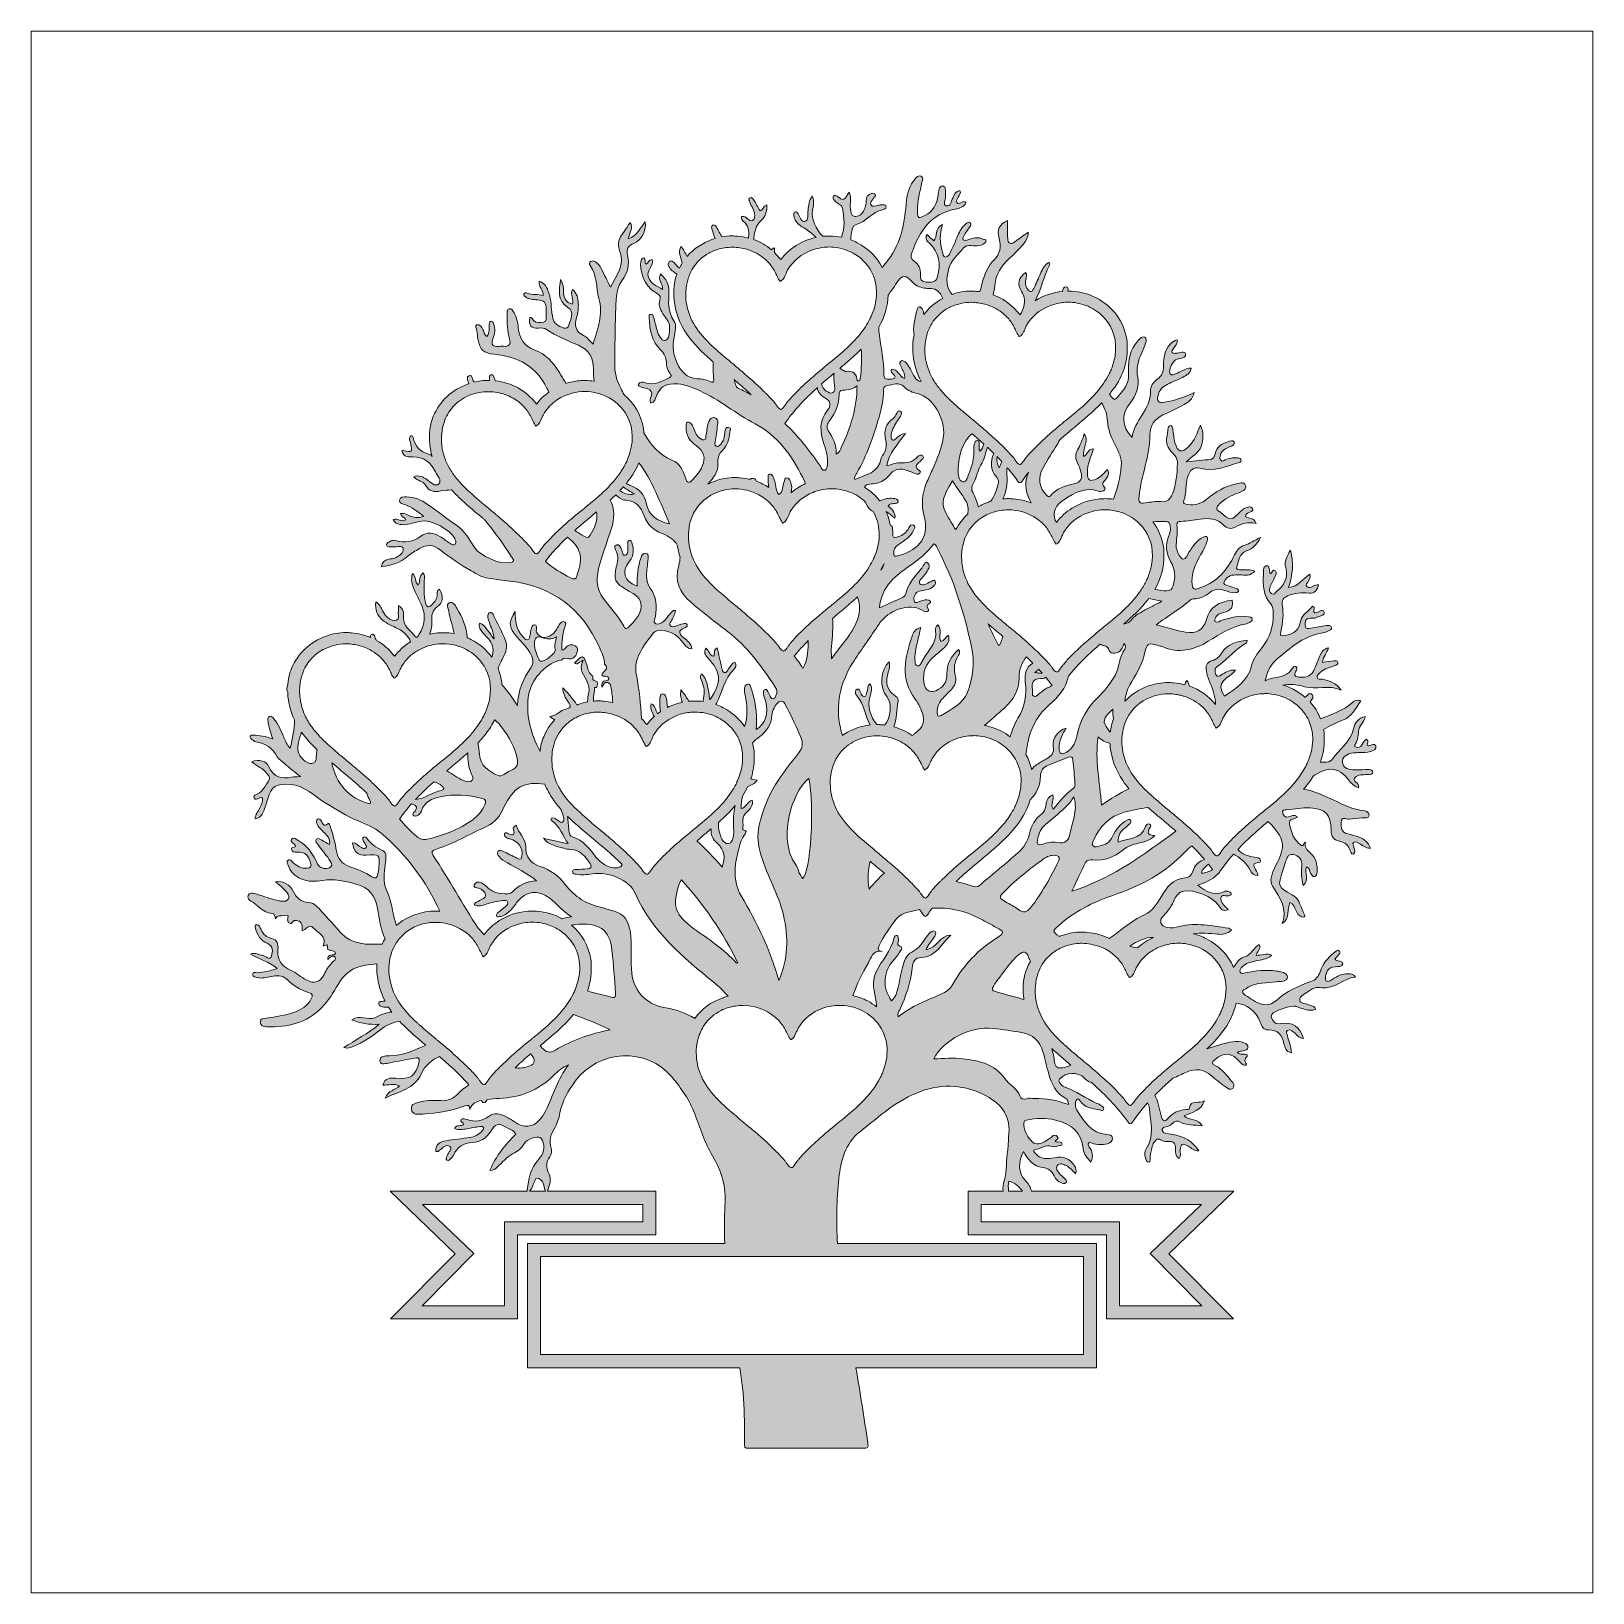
# Model space of a CAD drawing. Header units: inches. Extents: x 0 to 12, y -12 to 0.
import ezdxf

# ---------------------------------------------------------------- set-up
doc = ezdxf.new("R2010")
doc.units = ezdxf.units.IN
doc.header["$MEASUREMENT"] = 0
doc.layers.add('Layer 1', color=7, linetype='Continuous')

msp = doc.modelspace()

# ---------------------------------------------------------------- hatches: boundary and pattern name
at = {"layer": 'Layer 1', "true_color": 0xffffff}
h = msp.add_hatch(color=7, dxfattribs=at)
h.dxf.hatch_style = 2
edge = h.paths.add_edge_path()
edge.add_spline(control_points=[(10.16, -5.546), (10.176, -5.545), (10.191, -5.544), (10.206, -5.543), (10.235, -5.542), (10.264, -5.546), (10.291, -5.535), (10.312, -5.527), (10.344, -5.519), (10.333, -5.492), (10.323, -5.464), (10.298, -5.491), (10.279, -5.492), (10.275, -5.492), (10.272, -5.49), (10.268, -5.49), (10.262, -5.474), (10.282, -5.457), (10.262, -5.441), (10.226, -5.448), (10.233, -5.531), (10.169, -5.495), (10.186, -5.459), (10.201, -5.421), (10.2, -5.381), (10.199, -5.336), (10.245, -5.313), (10.252, -5.265), (10.196, -5.28), (10.171, -5.314), (10.161, -5.362), (10.139, -5.463), (10.05, -5.518), (9.996, -5.598), (9.985, -5.614), (9.96, -5.618), (9.938, -5.617), (9.927, -5.616), (9.917, -5.616), (9.907, -5.617), (9.927, -5.56), (9.937, -5.501), (9.937, -5.44), (9.937, -5.435), (9.937, -5.43), (9.937, -5.425), (9.937, -5.409), (9.936, -5.393), (9.934, -5.377), (9.933, -5.373), (9.932, -5.369), (9.931, -5.366), (9.977, -5.338), (10.027, -5.315), (10.078, -5.295), (10.145, -5.269), (10.177, -5.206), (10.218, -5.145), (10.185, -5.137), (10.169, -5.145), (10.157, -5.156), (10.084, -5.221), (9.995, -5.249), (9.908, -5.284), (9.889, -5.235), (9.862, -5.192), (9.827, -5.154), (9.829, -5.153), (9.831, -5.151), (9.832, -5.149), (9.845, -5.133), (9.858, -5.113), (9.844, -5.097), (9.826, -5.078), (9.81, -5.1), (9.797, -5.112), (9.794, -5.114), (9.792, -5.117), (9.79, -5.119), (9.763, -5.096), (9.732, -5.075), (9.698, -5.057), (9.673, -5.044), (9.646, -5.033), (9.619, -5.025), (9.669, -5.016), (9.724, -5.019), (9.786, -5.038), (9.87, -5.063), (9.973, -5.02), (10.066, -5.063), (10.03, -5.008), (9.977, -4.991), (9.921, -4.98), (9.907, -4.977), (9.886, -4.985), (9.881, -4.967), (9.876, -4.948), (9.897, -4.939), (9.908, -4.926), (9.939, -4.895), (9.982, -4.888), (10.021, -4.874), (10.031, -4.87), (10.043, -4.863), (10.041, -4.85), (10.038, -4.834), (10.023, -4.837), (10.013, -4.838), (9.984, -4.841), (9.954, -4.846), (9.923, -4.851), (9.925, -4.808), (9.957, -4.781), (9.97, -4.738), (9.928, -4.747), (9.914, -4.774), (9.902, -4.801), (9.888, -4.834), (9.876, -4.868), (9.862, -4.901), (9.841, -4.95), (9.804, -4.969), (9.752, -4.964), (9.721, -4.962), (9.696, -4.958), (9.718, -4.918), (9.724, -4.907), (9.734, -4.892), (9.717, -4.883), (9.705, -4.877), (9.694, -4.889), (9.689, -4.898), (9.643, -4.981), (9.552, -4.95), (9.483, -4.993), (9.497, -4.909), (9.536, -4.854), (9.591, -4.809), (9.691, -4.727), (9.789, -4.641), (9.926, -4.624), (9.939, -4.622), (9.952, -4.616), (9.964, -4.61), (9.976, -4.604), (9.998, -4.601), (9.993, -4.582), (9.988, -4.566), (9.967, -4.565), (9.953, -4.567), (9.913, -4.573), (9.874, -4.581), (9.834, -4.588), (9.813, -4.592), (9.791, -4.6), (9.79, -4.565), (9.789, -4.536), (9.789, -4.51), (9.829, -4.51), (9.844, -4.51), (9.863, -4.514), (9.873, -4.507), (9.895, -4.492), (9.946, -4.493), (9.936, -4.464), (9.925, -4.431), (9.892, -4.469), (9.867, -4.47), (9.865, -4.47), (9.864, -4.469), (9.861, -4.468), (9.844, -4.455), (9.876, -4.431), (9.846, -4.417), (9.819, -4.456), (9.769, -4.478), (9.756, -4.529), (9.737, -4.604), (9.713, -4.628), (9.633, -4.644), (9.605, -4.649), (9.594, -4.647), (9.602, -4.614), (9.618, -4.546), (9.626, -4.477), (9.614, -4.409), (9.607, -4.37), (9.624, -4.354), (9.655, -4.34), (9.707, -4.316), (9.762, -4.314), (9.817, -4.318), (9.867, -4.322), (9.882, -4.292), (9.893, -4.254), (9.876, -4.254), (9.864, -4.259), (9.852, -4.264), (9.836, -4.27), (9.819, -4.284), (9.804, -4.27), (9.787, -4.253), (9.81, -4.24), (9.816, -4.225), (9.822, -4.21), (9.835, -4.197), (9.825, -4.173), (9.772, -4.206), (9.737, -4.269), (9.663, -4.274), (9.694, -4.176), (9.705, -4.082), (9.676, -3.987), (9.655, -4.031), (9.626, -4.076), (9.64, -4.122), (9.665, -4.206), (9.624, -4.257), (9.569, -4.306), (9.559, -4.316), (9.551, -4.334), (9.532, -4.322), (9.515, -4.311), (9.512, -4.293), (9.518, -4.277), (9.528, -4.248), (9.544, -4.222), (9.556, -4.194), (9.563, -4.178), (9.576, -4.158), (9.562, -4.146), (9.537, -4.126), (9.539, -4.17), (9.521, -4.169), (9.508, -4.148), (9.525, -4.103), (9.488, -4.109), (9.463, -4.112), (9.47, -4.153), (9.469, -4.179), (9.466, -4.258), (9.467, -4.334), (9.524, -4.398), (9.541, -4.417), (9.545, -4.447), (9.545, -4.474), (9.545, -4.571), (9.522, -4.66), (9.459, -4.735), (9.424, -4.778), (9.39, -4.824), (9.377, -4.878), (9.349, -4.996), (9.256, -5.051), (9.171, -5.11), (9.087, -5.002), (9.203, -4.972), (9.255, -4.911), (9.205, -4.904), (9.176, -4.928), (9.147, -4.946), (9.106, -4.973), (9.101, -4.941), (9.097, -4.915), (9.093, -4.894), (9.112, -4.883), (9.128, -4.871), (9.201, -4.817), (9.259, -4.744), (9.34, -4.699), (9.343, -4.697), (9.342, -4.689), (9.343, -4.679), (9.266, -4.69), (9.195, -4.706), (9.15, -4.776), (9.132, -4.803), (9.11, -4.827), (9.077, -4.836), (9.031, -4.849), (9.022, -4.881), (9.031, -4.92), (9.038, -4.952), (9.047, -4.983), (9.061, -5.013), (9.084, -5.065), (9.099, -5.119), (9.101, -5.174), (9.046, -5.107), (8.979, -5.059), (8.9, -5.032), (8.897, -5.017), (8.89, -5.004), (8.88, -4.989), (8.872, -4.999), (8.868, -5.01), (8.865, -5.022), (8.838, -5.014), (8.809, -5.009), (8.779, -5.007), (8.765, -5.006), (8.752, -5.005), (8.738, -5.005), (8.686, -5.005), (8.635, -5.014), (8.587, -5.031), (8.514, -5.058), (8.453, -5.097), (8.405, -5.148), (8.41, -5.104), (8.421, -5.062), (8.442, -5.024), (8.483, -4.949), (8.533, -4.879), (8.553, -4.794), (8.576, -4.697), (8.576, -4.697), (8.675, -4.725), (8.68, -4.726), (8.686, -4.727), (8.691, -4.729), (8.817, -4.785), (8.933, -4.756), (9.045, -4.688), (9.138, -4.632), (9.229, -4.571), (9.34, -4.553), (9.347, -4.552), (9.354, -4.548), (9.361, -4.544), (9.372, -4.538), (9.387, -4.532), (9.383, -4.516), (9.38, -4.503), (9.366, -4.502), (9.355, -4.5), (9.285, -4.487), (9.219, -4.508), (9.153, -4.526), (9.135, -4.532), (9.117, -4.551), (9.095, -4.536), (9.096, -4.501), (9.116, -4.481), (9.145, -4.472), (9.195, -4.458), (9.246, -4.446), (9.228, -4.373), (9.13, -4.384), (9.056, -4.421), (9.028, -4.528), (9.009, -4.6), (8.953, -4.631), (8.871, -4.618), (8.799, -4.606), (8.728, -4.583), (8.644, -4.562), (8.738, -4.492), (8.832, -4.439), (8.91, -4.368), (8.915, -4.363), (8.925, -4.363), (8.932, -4.363), (8.98, -4.363), (9.021, -4.341), (9.057, -4.313), (9.093, -4.286), (9.13, -4.282), (9.171, -4.297), (9.198, -4.306), (9.225, -4.316), (9.254, -4.315), (9.263, -4.314), (9.274, -4.314), (9.277, -4.302), (9.281, -4.29), (9.269, -4.286), (9.261, -4.283), (9.238, -4.275), (9.214, -4.267), (9.19, -4.26), (9.159, -4.252), (9.157, -4.239), (9.177, -4.213), (9.207, -4.176), (9.245, -4.177), (9.286, -4.178), (9.325, -4.178), (9.368, -4.19), (9.404, -4.149), (9.366, -4.131), (9.331, -4.143), (9.298, -4.139), (9.282, -4.137), (9.255, -4.141), (9.264, -4.115), (9.279, -4.07), (9.281, -4.017), (9.338, -3.994), (9.381, -3.977), (9.42, -3.95), (9.446, -3.89), (9.398, -3.914), (9.363, -3.937), (9.325, -3.95), (9.284, -3.963), (9.265, -3.986), (9.248, -4.024), (9.194, -4.14), (9.111, -4.231), (8.988, -4.276), (8.93, -4.298), (8.922, -4.289), (8.92, -4.228), (8.917, -4.158), (8.946, -4.098), (8.978, -4.04), (9.001, -3.999), (9.024, -3.96), (9.037, -3.915), (9.039, -3.907), (9.04, -3.895), (9.036, -3.889), (9.028, -3.876), (9.015, -3.885), (9.005, -3.889), (8.954, -3.913), (8.927, -3.959), (8.897, -4.004), (8.884, -4.023), (8.876, -4.06), (8.851, -4.056), (8.828, -4.052), (8.817, -4.018), (8.807, -3.994), (8.801, -3.978), (8.796, -3.96), (8.798, -3.944), (8.803, -3.894), (8.81, -3.845), (8.804, -3.795), (8.801, -3.77), (8.817, -3.769), (8.835, -3.767), (8.885, -3.763), (8.934, -3.758), (8.983, -3.75), (9.05, -3.739), (9.112, -3.744), (9.163, -3.796), (9.188, -3.821), (9.22, -3.829), (9.252, -3.81), (9.301, -3.783), (9.352, -3.766), (9.413, -3.784), (9.399, -3.736), (9.355, -3.746), (9.33, -3.73), (9.331, -3.712), (9.344, -3.71), (9.352, -3.702), (9.365, -3.691), (9.399, -3.692), (9.385, -3.667), (9.375, -3.649), (9.347, -3.656), (9.327, -3.665), (9.316, -3.671), (9.305, -3.68), (9.296, -3.689), (9.219, -3.766), (9.219, -3.766), (9.139, -3.696), (9.138, -3.695), (9.136, -3.694), (9.134, -3.693), (9.095, -3.675), (9.11, -3.654), (9.131, -3.633), (9.171, -3.592), (9.22, -3.567), (9.273, -3.549), (9.301, -3.539), (9.342, -3.523), (9.332, -3.491), (9.321, -3.457), (9.279, -3.474), (9.251, -3.481), (9.172, -3.499), (9.102, -3.539), (9.04, -3.591), (8.995, -3.629), (8.945, -3.646), (8.886, -3.637), (8.868, -3.635), (8.847, -3.631), (8.857, -3.607), (8.88, -3.548), (8.869, -3.485), (8.886, -3.426), (8.9, -3.377), (8.933, -3.343), (8.981, -3.358), (9.087, -3.39), (9.178, -3.343), (9.274, -3.317), (9.284, -3.314), (9.299, -3.312), (9.299, -3.298), (9.298, -3.283), (9.285, -3.281), (9.274, -3.279), (9.245, -3.275), (9.217, -3.281), (9.189, -3.289), (9.173, -3.294), (9.15, -3.315), (9.138, -3.294), (9.128, -3.275), (9.138, -3.249), (9.152, -3.23), (9.166, -3.21), (9.189, -3.204), (9.209, -3.194), (9.226, -3.186), (9.252, -3.179), (9.243, -3.156), (9.235, -3.137), (9.212, -3.151), (9.197, -3.156), (9.15, -3.17), (9.109, -3.193), (9.098, -3.248), (9.094, -3.266), (9.087, -3.287), (9.065, -3.29), (9.007, -3.297), (8.95, -3.302), (8.876, -3.309), (8.921, -3.263), (8.973, -3.243), (8.99, -3.191), (9.006, -3.14), (9.013, -3.09), (8.985, -3.027), (8.959, -3.093), (8.939, -3.148), (8.896, -3.19), (8.842, -3.243), (8.811, -3.236), (8.789, -3.163), (8.78, -3.128), (8.778, -3.091), (8.772, -3.056), (8.771, -3.044), (8.768, -3.031), (8.754, -3.031), (8.749, -3.031), (8.739, -3.039), (8.738, -3.044), (8.735, -3.102), (8.703, -3.162), (8.751, -3.218), (8.776, -3.248), (8.811, -3.277), (8.809, -3.32), (8.805, -3.4), (8.8, -3.48), (8.77, -3.556), (8.753, -3.599), (8.729, -3.619), (8.68, -3.615), (8.64, -3.612), (8.6, -3.618), (8.561, -3.625), (8.516, -3.632), (8.508, -3.62), (8.513, -3.574), (8.529, -3.414), (8.598, -3.264), (8.597, -3.102), (8.596, -3.028), (8.633, -2.98), (8.697, -2.949), (8.752, -2.923), (8.808, -2.898), (8.861, -2.869), (8.893, -2.851), (8.925, -2.829), (8.938, -2.777), (8.859, -2.815), (8.785, -2.838), (8.709, -2.851), (8.661, -2.858), (8.649, -2.847), (8.659, -2.8), (8.668, -2.76), (8.692, -2.732), (8.729, -2.714), (8.768, -2.695), (8.809, -2.68), (8.848, -2.66), (8.877, -2.645), (8.908, -2.629), (8.915, -2.589), (8.887, -2.587), (8.869, -2.597), (8.85, -2.606), (8.831, -2.615), (8.813, -2.626), (8.793, -2.633), (8.78, -2.638), (8.764, -2.651), (8.752, -2.633), (8.735, -2.607), (8.773, -2.528), (8.805, -2.519), (8.831, -2.511), (8.876, -2.514), (8.87, -2.48), (8.865, -2.453), (8.824, -2.474), (8.799, -2.474), (8.788, -2.474), (8.775, -2.481), (8.768, -2.469), (8.761, -2.457), (8.773, -2.448), (8.778, -2.438), (8.789, -2.419), (8.812, -2.403), (8.806, -2.371), (8.793, -2.377), (8.784, -2.379), (8.776, -2.384), (8.711, -2.431), (8.701, -2.501), (8.701, -2.573), (8.7, -2.616), (8.692, -2.65), (8.653, -2.675), (8.621, -2.696), (8.599, -2.73), (8.601, -2.766), (8.607, -2.908), (8.474, -2.988), (8.46, -3.123), (8.377, -3.03), (8.375, -2.946), (8.445, -2.857), (8.49, -2.8), (8.515, -2.733), (8.503, -2.659), (8.491, -2.592), (8.505, -2.53), (8.534, -2.471), (8.545, -2.446), (8.556, -2.422), (8.563, -2.396), (8.568, -2.381), (8.576, -2.359), (8.557, -2.35), (8.539, -2.342), (8.524, -2.358), (8.513, -2.37), (8.501, -2.382), (8.491, -2.396), (8.481, -2.411), (8.436, -2.477), (8.427, -2.553), (8.433, -2.63), (8.44, -2.71), (8.391, -2.761), (8.346, -2.815), (8.335, -2.827), (8.323, -2.836), (8.308, -2.818), (8.3, -2.809), (8.293, -2.799), (8.286, -2.79), (8.291, -2.784), (8.296, -2.778), (8.3, -2.772), (8.384, -2.665), (8.424, -2.553), (8.423, -2.432), (8.422, -2.427), (8.422, -2.422), (8.422, -2.417), (8.422, -2.401), (8.422, -2.385), (8.419, -2.369), (8.395, -2.226), (8.316, -2.119), (8.184, -2.049), (8.169, -2.042), (8.155, -2.035), (8.139, -2.029), (8.139, -2.029), (8.139, -2.029), (8.139, -2.029), (8.087, -2.008), (8.031, -1.997), (7.972, -1.997), (7.972, -1.997), (7.967, -1.997), (7.967, -1.997), (7.969, -1.983), (7.97, -1.968), (7.952, -1.965), (7.934, -1.962), (7.929, -1.982), (7.926, -2), (7.851, -2.006), (7.78, -2.03), (7.715, -2.071), (7.715, -2.071), (7.715, -2.071), (7.715, -2.071), (7.76, -1.985), (7.78, -1.888), (7.823, -1.802), (7.827, -1.794), (7.832, -1.784), (7.817, -1.776), (7.786, -1.795), (7.771, -1.828), (7.756, -1.861), (7.739, -1.899), (7.723, -1.938), (7.705, -1.976), (7.687, -2.015), (7.668, -2.005), (7.651, -1.974), (7.64, -1.952), (7.637, -1.931), (7.642, -1.907), (7.645, -1.89), (7.656, -1.871), (7.641, -1.853), (7.586, -1.896), (7.574, -1.944), (7.611, -2.001), (7.631, -2.032), (7.638, -2.063), (7.631, -2.098), (7.626, -2.121), (7.618, -2.143), (7.609, -2.165), (7.605, -2.169), (7.601, -2.174), (7.598, -2.179), (7.597, -2.178), (7.594, -2.175), (7.594, -2.175), (7.56, -2.131), (7.52, -2.095), (7.476, -2.067), (7.476, -2.067), (7.476, -2.067), (7.475, -2.067), (7.474, -2.065), (7.472, -2.063), (7.47, -2.062), (7.467, -2.06), (7.465, -2.06), (7.464, -2.059), (7.44, -2.046), (7.416, -2.035), (7.391, -2.026), (7.398, -2.003), (7.404, -1.98), (7.405, -1.955), (7.411, -1.866), (7.456, -1.802), (7.518, -1.745), (7.555, -1.712), (7.59, -1.676), (7.622, -1.639), (7.642, -1.615), (7.661, -1.588), (7.662, -1.543), (7.623, -1.572), (7.59, -1.595), (7.559, -1.618), (7.524, -1.644), (7.506, -1.63), (7.504, -1.593), (7.501, -1.548), (7.503, -1.503), (7.503, -1.454), (7.436, -1.489), (7.419, -1.521), (7.439, -1.594), (7.456, -1.658), (7.445, -1.709), (7.4, -1.756), (7.351, -1.807), (7.324, -1.869), (7.307, -1.937), (7.302, -1.959), (7.297, -1.98), (7.29, -2.001), (7.282, -2), (7.273, -2), (7.264, -1.999), (7.251, -1.997), (7.237, -1.997), (7.224, -1.997), (7.174, -1.997), (7.125, -2.005), (7.078, -2.022), (7.025, -1.97), (7.033, -1.902), (7.049, -1.832), (7.065, -1.763), (7.121, -1.72), (7.161, -1.668), (7.184, -1.638), (7.232, -1.651), (7.27, -1.648), (7.291, -1.647), (7.312, -1.642), (7.328, -1.628), (7.333, -1.624), (7.338, -1.615), (7.338, -1.609), (7.337, -1.6), (7.326, -1.603), (7.32, -1.6), (7.275, -1.577), (7.233, -1.589), (7.189, -1.605), (7.164, -1.614), (7.152, -1.598), (7.166, -1.574), (7.18, -1.549), (7.198, -1.526), (7.213, -1.502), (7.218, -1.493), (7.228, -1.481), (7.216, -1.472), (7.206, -1.463), (7.195, -1.472), (7.186, -1.478), (7.153, -1.502), (7.136, -1.536), (7.121, -1.571), (7.101, -1.615), (7.083, -1.659), (7.063, -1.702), (7.056, -1.717), (7.045, -1.736), (7.027, -1.735), (7.005, -1.734), (7.008, -1.71), (7.003, -1.694), (6.981, -1.629), (6.979, -1.562), (7.002, -1.485), (6.941, -1.517), (6.966, -1.576), (6.936, -1.612), (6.917, -1.594), (6.901, -1.579), (6.884, -1.563), (6.865, -1.595), (6.883, -1.611), (6.902, -1.629), (6.978, -1.701), (6.99, -1.789), (6.965, -1.886), (6.953, -1.936), (6.914, -1.928), (6.878, -1.928), (6.838, -1.928), (6.832, -1.901), (6.833, -1.87), (6.835, -1.826), (6.822, -1.791), (6.784, -1.767), (6.758, -1.75), (6.759, -1.727), (6.768, -1.702), (6.825, -1.536), (6.914, -1.404), (7.101, -1.367), (7.133, -1.361), (7.167, -1.351), (7.183, -1.317), (7.172, -1.306), (7.162, -1.31), (7.154, -1.313), (7.14, -1.318), (7.124, -1.332), (7.112, -1.317), (7.102, -1.303), (7.118, -1.289), (7.124, -1.275), (7.13, -1.259), (7.149, -1.245), (7.136, -1.223), (7.101, -1.228), (7.095, -1.258), (7.082, -1.282), (7.069, -1.306), (7.064, -1.35), (7.032, -1.342), (7.004, -1.334), (7.027, -1.295), (7.026, -1.27), (7.025, -1.24), (7.032, -1.193), (7.006, -1.189), (6.972, -1.186), (6.973, -1.234), (6.969, -1.261), (6.96, -1.33), (6.933, -1.383), (6.868, -1.416), (6.817, -1.442), (6.812, -1.44), (6.811, -1.381), (6.81, -1.305), (6.829, -1.233), (6.845, -1.161), (6.848, -1.145), (6.859, -1.124), (6.839, -1.114), (6.819, -1.104), (6.803, -1.121), (6.791, -1.136), (6.752, -1.183), (6.733, -1.239), (6.727, -1.299), (6.711, -1.461), (6.691, -1.621), (6.586, -1.756), (6.57, -1.776), (6.555, -1.796), (6.54, -1.816), (6.5, -1.736), (6.436, -1.672), (6.347, -1.625), (6.331, -1.617), (6.315, -1.609), (6.298, -1.603), (6.299, -1.588), (6.3, -1.573), (6.302, -1.558), (6.305, -1.531), (6.312, -1.492), (6.34, -1.485), (6.418, -1.465), (6.462, -1.389), (6.541, -1.372), (6.553, -1.369), (6.571, -1.364), (6.569, -1.349), (6.567, -1.327), (6.546, -1.336), (6.532, -1.335), (6.523, -1.334), (6.513, -1.337), (6.504, -1.338), (6.486, -1.339), (6.464, -1.356), (6.452, -1.332), (6.444, -1.316), (6.46, -1.301), (6.469, -1.287), (6.476, -1.276), (6.499, -1.265), (6.48, -1.25), (6.464, -1.237), (6.448, -1.25), (6.433, -1.259), (6.419, -1.269), (6.418, -1.284), (6.417, -1.3), (6.416, -1.329), (6.411, -1.357), (6.396, -1.382), (6.381, -1.408), (6.358, -1.428), (6.326, -1.423), (6.293, -1.417), (6.301, -1.385), (6.296, -1.362), (6.289, -1.323), (6.305, -1.281), (6.286, -1.236), (6.26, -1.261), (6.255, -1.323), (6.203, -1.275), (6.193, -1.266), (6.175, -1.251), (6.164, -1.268), (6.152, -1.284), (6.17, -1.298), (6.182, -1.31), (6.198, -1.328), (6.228, -1.331), (6.234, -1.36), (6.25, -1.436), (6.253, -1.51), (6.227, -1.583), (6.197, -1.577), (6.166, -1.574), (6.135, -1.574), (6.12, -1.574), (6.105, -1.574), (6.089, -1.576), (6.087, -1.576), (6.085, -1.576), (6.083, -1.576), (6.03, -1.522), (5.994, -1.442), (6.004, -1.378), (6.01, -1.342), (6.021, -1.306), (6.001, -1.265), (5.976, -1.303), (5.975, -1.339), (5.97, -1.374), (5.966, -1.405), (5.976, -1.452), (5.946, -1.462), (5.918, -1.472), (5.91, -1.426), (5.893, -1.404), (5.888, -1.396), (5.883, -1.385), (5.872, -1.388), (5.857, -1.393), (5.859, -1.406), (5.861, -1.417), (5.866, -1.464), (5.899, -1.488), (5.936, -1.511), (5.971, -1.532), (6.003, -1.557), (6.033, -1.584), (5.978, -1.595), (5.926, -1.616), (5.878, -1.647), (5.832, -1.676), (5.792, -1.712), (5.76, -1.755), (5.76, -1.754), (5.757, -1.751), (5.757, -1.751), (5.743, -1.733), (5.727, -1.716), (5.711, -1.7), (5.712, -1.688), (5.712, -1.676), (5.712, -1.664), (5.702, -1.668), (5.694, -1.674), (5.689, -1.68), (5.648, -1.645), (5.603, -1.619), (5.553, -1.601), (5.553, -1.597), (5.554, -1.593), (5.554, -1.589), (5.558, -1.539), (5.568, -1.494), (5.608, -1.456), (5.639, -1.426), (5.657, -1.385), (5.654, -1.334), (5.622, -1.344), (5.626, -1.376), (5.601, -1.38), (5.585, -1.352), (5.569, -1.324), (5.552, -1.297), (5.546, -1.287), (5.537, -1.274), (5.525, -1.28), (5.507, -1.287), (5.519, -1.302), (5.523, -1.314), (5.533, -1.348), (5.561, -1.376), (5.56, -1.415), (5.559, -1.431), (5.559, -1.446), (5.543, -1.454), (5.528, -1.462), (5.518, -1.451), (5.507, -1.444), (5.493, -1.433), (5.48, -1.417), (5.459, -1.424), (5.454, -1.442), (5.464, -1.452), (5.474, -1.461), (5.511, -1.493), (5.519, -1.535), (5.513, -1.58), (5.513, -1.583), (5.512, -1.586), (5.512, -1.589), (5.485, -1.582), (5.457, -1.577), (5.427, -1.575), (5.414, -1.574), (5.4, -1.573), (5.387, -1.573), (5.36, -1.573), (5.333, -1.575), (5.307, -1.58), (5.294, -1.555), (5.277, -1.532), (5.266, -1.505), (5.262, -1.495), (5.25, -1.485), (5.238, -1.49), (5.221, -1.498), (5.229, -1.513), (5.233, -1.525), (5.24, -1.548), (5.247, -1.57), (5.255, -1.593), (5.248, -1.595), (5.242, -1.597), (5.236, -1.599), (5.156, -1.628), (5.091, -1.672), (5.04, -1.73), (5.026, -1.704), (5.01, -1.678), (4.995, -1.651), (4.966, -1.703), (4.995, -1.737), (4.999, -1.773), (5, -1.776), (5.001, -1.779), (5.002, -1.783), (4.994, -1.795), (4.987, -1.808), (4.981, -1.82), (4.972, -1.817), (4.966, -1.805), (4.959, -1.799), (4.942, -1.785), (4.927, -1.747), (4.902, -1.773), (4.881, -1.794), (4.907, -1.822), (4.926, -1.84), (4.937, -1.85), (4.949, -1.859), (4.961, -1.866), (4.94, -1.925), (4.933, -1.99), (4.941, -2.066), (4.95, -2.158), (4.982, -2.246), (5.037, -2.327), (5.09, -2.404), (5.157, -2.468), (5.222, -2.525), (5.228, -2.531), (5.234, -2.536), (5.24, -2.541), (5.24, -2.587), (5.24, -2.632), (5.245, -2.678), (5.249, -2.705), (5.231, -2.699), (5.217, -2.692), (5.185, -2.677), (5.151, -2.672), (5.117, -2.67), (5.038, -2.664), (4.993, -2.617), (4.963, -2.55), (4.934, -2.487), (4.926, -2.422), (4.94, -2.354), (4.948, -2.311), (4.963, -2.26), (4.939, -2.226), (4.889, -2.154), (4.898, -2.078), (4.901, -2), (4.902, -1.945), (4.879, -1.902), (4.836, -1.865), (4.81, -1.91), (4.856, -1.941), (4.852, -1.984), (4.806, -1.958), (4.762, -1.94), (4.743, -1.89), (4.725, -1.839), (4.787, -1.803), (4.772, -1.753), (4.743, -1.754), (4.744, -1.787), (4.722, -1.79), (4.712, -1.774), (4.725, -1.753), (4.707, -1.742), (4.695, -1.743), (4.69, -1.75), (4.687, -1.76), (4.668, -1.837), (4.717, -1.957), (4.785, -2.001), (4.807, -2.016), (4.843, -2.024), (4.831, -2.063), (4.816, -2.111), (4.838, -2.148), (4.864, -2.185), (4.885, -2.214), (4.91, -2.242), (4.906, -2.282), (4.903, -2.317), (4.905, -2.371), (4.872, -2.376), (4.839, -2.381), (4.82, -2.331), (4.809, -2.297), (4.799, -2.264), (4.793, -2.23), (4.783, -2.197), (4.78, -2.187), (4.775, -2.173), (4.762, -2.174), (4.747, -2.175), (4.747, -2.189), (4.748, -2.2), (4.752, -2.294), (4.769, -2.384), (4.839, -2.452), (4.866, -2.479), (4.879, -2.507), (4.881, -2.542), (4.882, -2.573), (4.888, -2.603), (4.907, -2.628), (4.916, -2.64), (4.928, -2.652), (4.903, -2.663), (4.844, -2.69), (4.788, -2.725), (4.718, -2.702), (4.7, -2.695), (4.677, -2.692), (4.663, -2.717), (4.687, -2.747), (4.728, -2.737), (4.755, -2.757), (4.792, -2.786), (4.738, -2.825), (4.762, -2.859), (4.791, -2.85), (4.796, -2.825), (4.805, -2.803), (4.832, -2.735), (4.866, -2.712), (4.939, -2.71), (5.01, -2.708), (5.073, -2.734), (5.136, -2.762), (5.289, -2.829), (5.415, -2.941), (5.563, -3.017), (5.737, -3.107), (5.844, -3.261), (5.929, -3.429), (5.937, -3.445), (5.944, -3.46), (5.949, -3.476), (5.932, -3.484), (5.915, -3.494), (5.898, -3.504), (5.877, -3.517), (5.858, -3.531), (5.841, -3.547), (5.846, -3.518), (5.846, -3.489), (5.834, -3.459), (5.83, -3.447), (5.821, -3.433), (5.807, -3.433), (5.79, -3.433), (5.789, -3.45), (5.785, -3.463), (5.772, -3.495), (5.78, -3.535), (5.746, -3.559), (5.726, -3.544), (5.728, -3.522), (5.723, -3.502), (5.717, -3.474), (5.714, -3.445), (5.698, -3.42), (5.692, -3.411), (5.686, -3.399), (5.672, -3.403), (5.66, -3.407), (5.663, -3.419), (5.663, -3.427), (5.663, -3.454), (5.664, -3.48), (5.667, -3.506), (5.638, -3.486), (5.607, -3.471), (5.573, -3.459), (5.568, -3.446), (5.559, -3.436), (5.543, -3.436), (5.534, -3.436), (5.528, -3.439), (5.523, -3.444), (5.499, -3.438), (5.474, -3.434), (5.447, -3.432), (5.434, -3.431), (5.42, -3.43), (5.407, -3.43), (5.355, -3.43), (5.304, -3.439), (5.256, -3.457), (5.236, -3.464), (5.217, -3.472), (5.199, -3.481), (5.205, -3.474), (5.211, -3.466), (5.218, -3.459), (5.256, -3.416), (5.282, -3.37), (5.277, -3.31), (5.274, -3.275), (5.288, -3.246), (5.311, -3.222), (5.35, -3.183), (5.365, -3.134), (5.369, -3.082), (5.37, -3.069), (5.382, -3.047), (5.359, -3.044), (5.338, -3.041), (5.331, -3.062), (5.33, -3.08), (5.328, -3.108), (5.327, -3.138), (5.308, -3.161), (5.296, -3.175), (5.284, -3.199), (5.264, -3.189), (5.247, -3.181), (5.257, -3.158), (5.259, -3.141), (5.264, -3.098), (5.272, -3.055), (5.276, -3.011), (5.278, -2.992), (5.269, -2.972), (5.246, -2.969), (5.225, -2.967), (5.215, -2.982), (5.208, -2.998), (5.193, -3.03), (5.194, -3.065), (5.186, -3.099), (5.182, -3.114), (5.191, -3.139), (5.169, -3.141), (5.155, -3.142), (5.138, -3.127), (5.126, -3.116), (5.099, -3.093), (5.096, -3.055), (5.078, -3.026), (5.07, -3.014), (5.06, -2.998), (5.043, -3.004), (5.027, -3.01), (5.033, -3.027), (5.032, -3.039), (5.029, -3.105), (5.061, -3.15), (5.113, -3.187), (5.172, -3.23), (5.183, -3.275), (5.157, -3.342), (5.141, -3.382), (5.113, -3.413), (5.085, -3.445), (5.057, -3.477), (5.04, -3.474), (5.028, -3.433), (5.011, -3.375), (4.983, -3.321), (4.924, -3.296), (4.823, -3.254), (4.759, -3.175), (4.708, -3.086), (4.707, -3.076), (4.707, -3.065), (4.705, -3.055), (4.686, -2.947), (4.636, -2.86), (4.556, -2.793), (4.547, -2.777), (4.539, -2.761), (4.531, -2.744), (4.498, -2.684), (4.482, -2.621), (4.484, -2.552), (4.487, -2.422), (4.485, -2.292), (4.491, -2.163), (4.495, -2.08), (4.487, -1.989), (4.538, -1.919), (4.583, -1.856), (4.6, -1.796), (4.582, -1.722), (4.571, -1.677), (4.586, -1.647), (4.634, -1.629), (4.692, -1.606), (4.725, -1.537), (4.719, -1.466), (4.677, -1.512), (4.657, -1.575), (4.588, -1.595), (4.593, -1.551), (4.635, -1.514), (4.6, -1.469), (4.584, -1.496), (4.573, -1.52), (4.556, -1.54), (4.518, -1.583), (4.501, -1.636), (4.521, -1.684), (4.57, -1.799), (4.494, -1.875), (4.451, -1.968), (4.426, -1.916), (4.404, -1.87), (4.381, -1.824), (4.369, -1.802), (4.355, -1.781), (4.331, -1.77), (4.321, -1.766), (4.309, -1.762), (4.299, -1.77), (4.288, -1.779), (4.287, -1.792), (4.294, -1.801), (4.351, -1.876), (4.339, -1.969), (4.362, -2.053), (4.396, -2.174), (4.353, -2.286), (4.318, -2.405), (4.289, -2.378), (4.27, -2.35), (4.244, -2.337), (4.18, -2.307), (4.173, -2.26), (4.191, -2.2), (4.201, -2.165), (4.206, -2.129), (4.204, -2.092), (4.201, -2.053), (4.196, -2.014), (4.159, -1.984), (4.138, -2.025), (4.175, -2.062), (4.158, -2.098), (4.054, -2.071), (4.115, -1.963), (4.067, -1.909), (4.059, -1.988), (4.037, -2.066), (4.124, -2.122), (4.178, -2.157), (4.144, -2.212), (4.132, -2.259), (4.127, -2.279), (4.113, -2.287), (4.093, -2.281), (4.05, -2.267), (4.012, -2.246), (4.006, -2.194), (4.005, -2.183), (4.002, -2.171), (4, -2.16), (3.995, -2.103), (3.993, -2.046), (3.971, -1.992), (3.959, -1.961), (3.943, -1.932), (3.903, -1.921), (3.899, -1.965), (3.938, -1.987), (3.933, -2.031), (3.893, -2.018), (3.851, -2.03), (3.811, -2.013), (3.802, -2.009), (3.79, -2.008), (3.786, -2.018), (3.781, -2.029), (3.79, -2.036), (3.798, -2.042), (3.826, -2.061), (3.859, -2.061), (3.891, -2.064), (3.937, -2.067), (3.962, -2.088), (3.957, -2.137), (3.956, -2.152), (3.958, -2.167), (3.957, -2.182), (3.955, -2.202), (3.965, -2.23), (3.936, -2.235), (3.912, -2.238), (3.882, -2.247), (3.861, -2.222), (3.853, -2.213), (3.849, -2.197), (3.832, -2.199), (3.822, -2.264), (3.84, -2.286), (3.899, -2.281), (3.921, -2.279), (3.942, -2.279), (3.96, -2.291), (4.035, -2.346), (4.121, -2.376), (4.205, -2.413), (4.283, -2.447), (4.323, -2.509), (4.32, -2.594), (4.319, -2.627), (4.321, -2.658), (4.326, -2.689), (4.304, -2.686), (4.281, -2.684), (4.257, -2.684), (4.242, -2.684), (4.227, -2.685), (4.212, -2.686), (4.176, -2.689), (4.142, -2.696), (4.109, -2.707), (4.091, -2.676), (4.073, -2.646), (4.054, -2.616), (4.008, -2.544), (3.954, -2.48), (3.871, -2.451), (3.788, -2.422), (3.751, -2.362), (3.743, -2.279), (3.739, -2.239), (3.731, -2.199), (3.71, -2.164), (3.701, -2.15), (3.691, -2.129), (3.673, -2.133), (3.651, -2.137), (3.658, -2.16), (3.657, -2.176), (3.654, -2.24), (3.661, -2.302), (3.676, -2.364), (3.687, -2.408), (3.672, -2.425), (3.629, -2.421), (3.617, -2.42), (3.605, -2.42), (3.594, -2.422), (3.548, -2.426), (3.53, -2.412), (3.548, -2.363), (3.562, -2.326), (3.569, -2.286), (3.552, -2.246), (3.549, -2.237), (3.544, -2.228), (3.532, -2.229), (3.519, -2.231), (3.521, -2.243), (3.52, -2.252), (3.518, -2.283), (3.524, -2.316), (3.5, -2.346), (3.48, -2.332), (3.481, -2.308), (3.471, -2.291), (3.46, -2.274), (3.449, -2.248), (3.425, -2.257), (3.406, -2.264), (3.423, -2.287), (3.425, -2.303), (3.427, -2.324), (3.429, -2.345), (3.433, -2.365), (3.449, -2.452), (3.474, -2.474), (3.561, -2.482), (3.741, -2.5), (3.881, -2.575), (3.963, -2.743), (3.967, -2.753), (3.973, -2.763), (3.978, -2.773), (3.941, -2.799), (3.909, -2.83), (3.883, -2.865), (3.882, -2.864), (3.88, -2.861), (3.88, -2.861), (3.8, -2.76), (3.695, -2.701), (3.566, -2.687), (3.564, -2.679), (3.562, -2.672), (3.558, -2.664), (3.553, -2.653), (3.548, -2.636), (3.531, -2.64), (3.517, -2.644), (3.522, -2.659), (3.522, -2.67), (3.522, -2.674), (3.522, -2.679), (3.522, -2.683), (3.518, -2.683), (3.514, -2.683), (3.51, -2.683), (3.473, -2.683), (3.438, -2.688), (3.404, -2.696), (3.399, -2.69), (3.395, -2.682), (3.391, -2.672), (3.387, -2.66), (3.382, -2.638), (3.362, -2.647), (3.346, -2.655), (3.352, -2.674), (3.356, -2.689), (3.358, -2.695), (3.36, -2.702), (3.363, -2.708), (3.361, -2.709), (3.36, -2.709), (3.358, -2.71), (3.231, -2.756), (3.141, -2.84), (3.09, -2.959), (3.064, -3.022), (3.055, -3.093), (3.063, -3.176), (3.066, -3.207), (3.072, -3.237), (3.08, -3.267), (3.074, -3.259), (3.066, -3.252), (3.056, -3.25), (2.986, -3.233), (2.949, -3.189), (2.934, -3.121), (2.933, -3.115), (2.928, -3.107), (2.914, -3.11), (2.902, -3.125), (2.91, -3.144), (2.914, -3.162), (2.929, -3.239), (2.93, -3.238), (2.856, -3.221), (2.854, -3.221), (2.85, -3.224), (2.847, -3.225), (2.865, -3.264), (2.873, -3.273), (2.931, -3.271), (3.018, -3.268), (3.07, -3.314), (3.106, -3.385), (3.121, -3.415), (3.157, -3.454), (3.133, -3.477), (3.102, -3.506), (3.069, -3.464), (3.04, -3.445), (3.01, -3.426), (2.981, -3.407), (2.939, -3.424), (2.966, -3.459), (3.012, -3.454), (3.031, -3.489), (3.057, -3.538), (3.099, -3.543), (3.148, -3.533), (3.175, -3.528), (3.203, -3.527), (3.23, -3.525), (3.267, -3.565), (3.306, -3.601), (3.344, -3.636), (3.385, -3.672), (3.429, -3.708), (3.47, -3.743), (3.475, -3.747), (3.481, -3.751), (3.486, -3.756), (3.491, -3.762), (3.495, -3.767), (3.499, -3.772), (3.567, -3.857), (3.632, -3.945), (3.689, -4.037), (3.697, -4.05), (3.726, -4.073), (3.685, -4.083), (3.603, -4.104), (3.446, -4.026), (3.408, -3.97), (3.366, -3.908), (3.334, -3.84), (3.269, -3.796), (3.193, -3.745), (3.12, -3.688), (3.046, -3.636), (2.998, -3.602), (2.946, -3.578), (2.886, -3.579), (2.864, -3.579), (2.834, -3.577), (2.83, -3.604), (2.827, -3.628), (2.856, -3.634), (2.875, -3.64), (2.929, -3.657), (2.967, -3.693), (3.017, -3.728), (2.977, -3.743), (2.95, -3.737), (2.923, -3.729), (2.895, -3.722), (2.871, -3.698), (2.839, -3.707), (2.839, -3.737), (2.875, -3.732), (2.877, -3.756), (2.845, -3.775), (2.816, -3.739), (2.781, -3.752), (2.799, -3.788), (2.827, -3.792), (2.859, -3.792), (2.908, -3.792), (2.952, -3.772), (2.999, -3.764), (3.071, -3.752), (3.225, -3.831), (3.254, -3.898), (3.26, -3.911), (3.27, -3.927), (3.258, -3.941), (3.244, -3.956), (3.229, -3.942), (3.217, -3.934), (3.191, -3.918), (3.167, -3.899), (3.141, -3.883), (3.092, -3.852), (3.041, -3.846), (2.992, -3.882), (2.935, -3.924), (2.873, -3.932), (2.807, -3.917), (2.788, -3.912), (2.769, -3.913), (2.752, -3.923), (2.741, -3.928), (2.73, -3.935), (2.731, -3.948), (2.733, -3.963), (2.747, -3.961), (2.758, -3.962), (2.767, -3.962), (2.777, -3.96), (2.786, -3.962), (2.812, -3.965), (2.853, -3.948), (2.858, -3.976), (2.865, -4.007), (2.829, -4.031), (2.8, -4.046), (2.784, -4.054), (2.763, -4.054), (2.745, -4.058), (2.716, -4.065), (2.695, -4.08), (2.691, -4.116), (2.769, -4.105), (2.837, -4.086), (2.893, -4.035), (2.92, -4.011), (2.953, -3.995), (2.984, -3.976), (3.039, -3.942), (3.09, -3.945), (3.143, -3.986), (3.218, -4.045), (3.296, -4.1), (3.38, -4.146), (3.422, -4.169), (3.466, -4.198), (3.512, -4.204), (3.567, -4.211), (3.623, -4.219), (3.679, -4.226), (4.004, -4.266), (4.233, -4.435), (4.366, -4.734), (4.384, -4.776), (4.406, -4.817), (4.405, -4.864), (4.45, -4.903), (4.39, -4.917), (4.385, -4.946), (4.388, -4.96), (4.403, -4.954), (4.412, -4.956), (4.424, -4.959), (4.438, -4.961), (4.438, -4.974), (4.439, -4.989), (4.424, -4.989), (4.413, -4.991), (4.388, -4.994), (4.383, -5.01), (4.386, -5.041), (4.397, -5.018), (4.405, -4.997), (4.43, -5.004), (4.453, -5.011), (4.455, -5.032), (4.457, -5.05), (4.463, -5.086), (4.467, -5.122), (4.469, -5.159), (4.446, -5.154), (4.422, -5.15), (4.398, -5.148), (4.384, -5.147), (4.371, -5.146), (4.358, -5.146), (4.345, -5.146), (4.333, -5.147), (4.32, -5.148), (4.321, -5.113), (4.328, -5.078), (4.329, -5.044), (4.351, -5.048), (4.348, -5.03), (4.351, -5.017), (4.36, -4.986), (4.323, -4.999), (4.317, -4.982), (4.314, -4.974), (4.316, -4.964), (4.315, -4.954), (4.285, -4.938), (4.28, -4.906), (4.271, -4.878), (4.242, -4.789), (4.243, -4.789), (4.174, -4.854), (4.195, -4.874), (4.21, -4.849), (4.241, -4.834), (4.201, -4.91), (4.252, -4.951), (4.272, -4.999), (4.284, -5.027), (4.291, -5.054), (4.285, -5.082), (4.279, -5.106), (4.276, -5.13), (4.276, -5.154), (4.252, -5.158), (4.229, -5.164), (4.206, -5.173), (4.202, -5.174), (4.197, -5.176), (4.193, -5.178), (4.186, -5.165), (4.178, -5.154), (4.169, -5.142), (4.142, -5.109), (4.116, -5.075), (4.084, -5.045), (4.084, -5.088), (4.106, -5.121), (4.127, -5.154), (4.144, -5.182), (4.158, -5.199), (4.108, -5.209), (4.066, -5.218), (4.039, -5.261), (3.986, -5.265), (3.999, -5.28), (4.011, -5.287), (4.023, -5.29), (3.988, -5.328), (3.959, -5.372), (3.938, -5.422), (3.923, -5.458), (3.914, -5.495), (3.91, -5.536), (3.841, -5.396), (3.793, -5.25), (3.825, -5.089), (3.849, -4.969), (3.969, -4.848), (4.075, -4.832), (4.091, -4.807), (4.111, -4.822), (4.131, -4.824), (4.163, -4.826), (4.184, -4.807), (4.194, -4.777), (4.201, -4.757), (4.202, -4.733), (4.18, -4.722), (4.154, -4.708), (4.129, -4.715), (4.107, -4.736), (4.1, -4.744), (4.096, -4.757), (4.078, -4.757), (4.075, -4.693), (4.082, -4.631), (4.104, -4.571), (4.109, -4.559), (4.11, -4.548), (4.1, -4.54), (4.088, -4.532), (4.077, -4.539), (4.069, -4.547), (4.061, -4.557), (4.053, -4.568), (4.047, -4.58), (4.021, -4.629), (3.985, -4.663), (3.924, -4.658), (3.904, -4.641), (3.877, -4.63), (3.882, -4.596), (3.884, -4.582), (3.889, -4.561), (3.867, -4.562), (3.851, -4.562), (3.844, -4.58), (3.841, -4.596), (3.838, -4.609), (3.838, -4.623), (3.834, -4.635), (3.829, -4.65), (3.834, -4.674), (3.812, -4.677), (3.796, -4.68), (3.788, -4.661), (3.777, -4.651), (3.728, -4.599), (3.718, -4.535), (3.72, -4.46), (3.672, -4.529), (3.668, -4.57), (3.711, -4.627), (3.744, -4.671), (3.786, -4.709), (3.818, -4.754), (3.848, -4.794), (3.873, -4.847), (3.84, -4.892), (3.779, -4.975), (3.742, -5.065), (3.737, -5.181), (3.703, -5.134), (3.68, -5.097), (3.652, -5.064), (3.639, -5.047), (3.627, -5.033), (3.617, -5.021), (3.617, -5.012), (3.616, -5.002), (3.615, -4.993), (3.609, -4.958), (3.599, -4.925), (3.587, -4.895), (3.595, -4.875), (3.607, -4.85), (3.624, -4.817), (3.647, -4.774), (3.665, -4.728), (3.645, -4.681), (3.617, -4.612), (3.581, -4.547), (3.549, -4.48), (3.544, -4.472), (3.537, -4.464), (3.526, -4.467), (3.516, -4.469), (3.512, -4.479), (3.51, -4.489), (3.507, -4.509), (3.515, -4.526), (3.521, -4.544), (3.532, -4.581), (3.552, -4.615), (3.557, -4.669), (3.533, -4.638), (3.519, -4.618), (3.504, -4.599), (3.488, -4.58), (3.477, -4.554), (3.446, -4.548), (3.434, -4.581), (3.454, -4.601), (3.47, -4.622), (3.487, -4.642), (3.507, -4.66), (3.524, -4.681), (3.551, -4.715), (3.555, -4.767), (3.54, -4.81), (3.5, -4.755), (3.447, -4.709), (3.379, -4.674), (3.369, -4.669), (3.36, -4.664), (3.35, -4.66), (3.347, -4.578), (3.313, -4.505), (3.271, -4.434), (3.257, -4.412), (3.242, -4.379), (3.211, -4.393), (3.187, -4.404), (3.204, -4.434), (3.208, -4.456), (3.218, -4.514), (3.239, -4.571), (3.25, -4.629), (3.223, -4.624), (3.195, -4.622), (3.167, -4.622), (3.152, -4.622), (3.137, -4.623), (3.122, -4.624), (3.101, -4.626), (3.08, -4.629), (3.06, -4.633), (3.077, -4.6), (3.082, -4.562), (3.079, -4.521), (3.076, -4.481), (3.085, -4.448), (3.121, -4.422), (3.168, -4.388), (3.17, -4.347), (3.138, -4.288), (3.12, -4.295), (3.119, -4.311), (3.12, -4.326), (3.123, -4.361), (3.101, -4.382), (3.081, -4.405), (3.052, -4.437), (3.038, -4.426), (3.029, -4.391), (3.014, -4.334), (3.019, -4.277), (3.02, -4.22), (3.02, -4.201), (3.029, -4.18), (3.01, -4.161), (2.98, -4.188), (2.991, -4.228), (2.974, -4.257), (2.944, -4.233), (2.962, -4.191), (2.929, -4.167), (2.917, -4.213), (2.925, -4.253), (2.943, -4.291), (2.963, -4.334), (2.986, -4.376), (3.004, -4.42), (3.033, -4.494), (3.024, -4.566), (2.982, -4.634), (2.975, -4.645), (2.963, -4.671), (2.95, -4.652), (2.918, -4.605), (2.856, -4.576), (2.861, -4.505), (2.863, -4.474), (2.863, -4.438), (2.822, -4.413), (2.822, -4.437), (2.823, -4.453), (2.821, -4.47), (2.82, -4.49), (2.832, -4.516), (2.806, -4.526), (2.783, -4.534), (2.761, -4.521), (2.742, -4.508), (2.723, -4.494), (2.712, -4.474), (2.7, -4.454), (2.688, -4.432), (2.68, -4.406), (2.648, -4.386), (2.641, -4.448), (2.658, -4.491), (2.7, -4.526), (2.735, -4.554), (2.776, -4.57), (2.815, -4.59), (2.871, -4.62), (2.903, -4.652), (2.914, -4.693), (2.912, -4.694), (2.911, -4.694), (2.91, -4.695), (2.864, -4.724), (2.824, -4.761), (2.793, -4.803), (2.792, -4.802), (2.789, -4.799), (2.789, -4.799), (2.75, -4.749), (2.705, -4.71), (2.653, -4.681), (2.647, -4.669), (2.641, -4.657), (2.637, -4.644), (2.635, -4.639), (2.626, -4.632), (2.62, -4.633), (2.609, -4.634), (2.607, -4.645), (2.607, -4.655), (2.607, -4.655), (2.607, -4.658), (2.607, -4.658), (2.562, -4.639), (2.513, -4.628), (2.46, -4.623), (2.446, -4.622), (2.433, -4.621), (2.419, -4.621), (2.367, -4.621), (2.316, -4.63), (2.268, -4.648), (2.141, -4.694), (2.05, -4.778), (2, -4.897), (1.983, -4.939), (1.973, -4.984), (1.97, -5.034), (1.959, -5.052), (1.964, -5.068), (1.971, -5.082), (1.971, -5.082), (1.971, -5.082), (1.971, -5.082), (1.971, -5.093), (1.972, -5.103), (1.973, -5.114), (1.979, -5.176), (1.996, -5.236), (2.023, -5.293), (2.023, -5.365), (2.008, -5.435), (1.99, -5.509), (1.963, -5.483), (1.954, -5.454), (1.942, -5.427), (1.919, -5.377), (1.9, -5.325), (1.863, -5.282), (1.854, -5.273), (1.846, -5.258), (1.83, -5.265), (1.816, -5.272), (1.819, -5.287), (1.82, -5.301), (1.823, -5.346), (1.84, -5.388), (1.856, -5.438), (1.802, -5.42), (1.754, -5.409), (1.704, -5.409), (1.695, -5.409), (1.683, -5.408), (1.682, -5.42), (1.681, -5.426), (1.686, -5.435), (1.691, -5.439), (1.701, -5.447), (1.713, -5.458), (1.725, -5.46), (1.801, -5.469), (1.853, -5.51), (1.891, -5.575), (1.904, -5.597), (1.928, -5.613), (1.948, -5.631), (1.985, -5.662), (2.024, -5.692), (2.068, -5.728), (2.038, -5.729), (2.019, -5.728), (2.001, -5.732), (1.924, -5.747), (1.866, -5.735), (1.827, -5.654), (1.806, -5.609), (1.755, -5.59), (1.695, -5.614), (1.735, -5.649), (1.783, -5.664), (1.81, -5.703), (1.823, -5.721), (1.844, -5.738), (1.824, -5.763), (1.798, -5.797), (1.783, -5.841), (1.738, -5.86), (1.725, -5.865), (1.705, -5.874), (1.712, -5.892), (1.72, -5.913), (1.738, -5.898), (1.751, -5.894), (1.76, -5.892), (1.767, -5.883), (1.778, -5.892), (1.783, -5.922), (1.765, -5.946), (1.755, -5.972), (1.745, -5.997), (1.721, -6.017), (1.721, -6.052), (1.757, -6.046), (1.774, -6.023), (1.785, -5.997), (1.797, -5.965), (1.808, -5.933), (1.817, -5.9), (1.847, -5.799), (1.885, -5.78), (1.99, -5.788), (2.104, -5.796), (2.176, -5.88), (2.263, -5.932), (2.345, -5.98), (2.424, -6.032), (2.512, -6.069), (2.573, -6.096), (2.638, -6.119), (2.689, -6.162), (2.885, -6.331), (3.036, -6.531), (3.14, -6.763), (3.129, -6.762), (3.117, -6.761), (3.106, -6.761), (3.054, -6.761), (3.003, -6.77), (2.955, -6.788), (2.897, -6.808), (2.848, -6.836), (2.806, -6.872), (2.796, -6.841), (2.789, -6.809), (2.782, -6.777), (2.769, -6.724), (2.762, -6.668), (2.737, -6.618), (2.708, -6.557), (2.708, -6.493), (2.718, -6.428), (2.723, -6.4), (2.724, -6.371), (2.725, -6.342), (2.726, -6.321), (2.718, -6.304), (2.699, -6.295), (2.653, -6.272), (2.609, -6.247), (2.579, -6.202), (2.573, -6.194), (2.564, -6.188), (2.554, -6.193), (2.544, -6.199), (2.547, -6.21), (2.551, -6.219), (2.555, -6.228), (2.561, -6.235), (2.565, -6.244), (2.57, -6.253), (2.582, -6.264), (2.573, -6.274), (2.563, -6.286), (2.549, -6.279), (2.537, -6.273), (2.514, -6.261), (2.5, -6.233), (2.469, -6.236), (2.476, -6.305), (2.512, -6.338), (2.574, -6.332), (2.675, -6.323), (2.678, -6.326), (2.672, -6.425), (2.671, -6.442), (2.667, -6.459), (2.664, -6.476), (2.66, -6.507), (2.644, -6.517), (2.618, -6.498), (2.564, -6.46), (2.503, -6.44), (2.442, -6.418), (2.387, -6.398), (2.354, -6.359), (2.346, -6.3), (2.336, -6.238), (2.319, -6.178), (2.301, -6.118), (2.297, -6.105), (2.289, -6.082), (2.281, -6.089), (2.244, -6.122), (2.242, -6.084), (2.228, -6.068), (2.22, -6.059), (2.212, -6.049), (2.2, -6.056), (2.189, -6.064), (2.192, -6.077), (2.196, -6.088), (2.206, -6.118), (2.231, -6.138), (2.253, -6.159), (2.277, -6.182), (2.3, -6.206), (2.292, -6.251), (2.269, -6.237), (2.251, -6.226), (2.233, -6.217), (2.22, -6.211), (2.204, -6.195), (2.192, -6.208), (2.178, -6.224), (2.195, -6.24), (2.204, -6.253), (2.231, -6.29), (2.262, -6.324), (2.288, -6.362), (2.3, -6.379), (2.321, -6.408), (2.302, -6.422), (2.279, -6.44), (2.242, -6.438), (2.216, -6.419), (2.203, -6.41), (2.197, -6.391), (2.189, -6.376), (2.157, -6.314), (2.12, -6.257), (2.057, -6.222), (2.039, -6.212), (2.015, -6.191), (2.001, -6.208), (1.984, -6.23), (2.019, -6.239), (2.029, -6.256), (2.03, -6.258), (2.03, -6.262), (2.031, -6.266), (2.023, -6.278), (1.992, -6.266), (1.999, -6.289), (2.003, -6.307), (2.026, -6.309), (2.043, -6.308), (2.105, -6.303), (2.132, -6.338), (2.147, -6.392), (2.154, -6.419), (2.15, -6.429), (2.12, -6.432), (2.073, -6.437), (2.04, -6.416), (2.009, -6.385), (2, -6.376), (1.99, -6.361), (1.976, -6.368), (1.958, -6.379), (1.97, -6.397), (1.974, -6.409), (1.992, -6.459), (2.026, -6.493), (2.074, -6.514), (2.127, -6.537), (2.184, -6.535), (2.238, -6.526), (2.328, -6.51), (2.409, -6.531), (2.495, -6.554), (2.598, -6.58), (2.644, -6.644), (2.661, -6.741), (2.676, -6.819), (2.681, -6.901), (2.719, -6.974), (2.711, -6.987), (2.703, -7), (2.697, -7.015), (2.582, -7.019), (2.467, -7.024), (2.379, -6.928), (2.33, -6.874), (2.283, -6.819), (2.233, -6.766), (2.205, -6.736), (2.177, -6.698), (2.133, -6.696), (2.07, -6.693), (2.039, -6.66), (2.012, -6.608), (1.987, -6.559), (1.944, -6.529), (1.876, -6.536), (1.898, -6.554), (1.915, -6.566), (1.929, -6.58), (1.953, -6.605), (1.994, -6.636), (1.974, -6.669), (1.955, -6.7), (1.906, -6.682), (1.873, -6.675), (1.82, -6.663), (1.769, -6.641), (1.716, -6.626), (1.698, -6.621), (1.676, -6.619), (1.667, -6.642), (1.659, -6.663), (1.673, -6.676), (1.688, -6.684), (1.742, -6.715), (1.78, -6.773), (1.849, -6.779), (1.874, -6.78), (1.872, -6.805), (1.878, -6.822), (1.889, -6.798), (1.889, -6.798), (1.973, -6.794), (1.979, -6.815), (1.954, -6.846), (1.992, -6.856), (1.992, -6.856), (1.997, -6.857), (1.997, -6.857), (1.997, -6.857), (2, -6.854), (2, -6.854), (2.007, -6.847), (2.014, -6.84), (2.021, -6.834), (2.064, -6.83), (2.084, -6.85), (2.081, -6.893), (2.081, -6.893), (2.081, -6.912), (2.081, -6.912), (2.112, -6.909), (2.137, -6.851), (2.167, -6.889), (2.2, -6.93), (2.278, -6.952), (2.243, -7.031), (2.276, -7.016), (2.278, -7.016), (2.278, -7.045), (2.277, -7.064), (2.289, -7.061), (2.299, -7.063), (2.315, -7.067), (2.334, -7.066), (2.339, -7.088), (2.323, -7.109), (2.274, -7.083), (2.279, -7.133), (2.296, -7.117), (2.316, -7.094), (2.335, -7.115), (2.35, -7.132), (2.322, -7.147), (2.311, -7.16), (2.287, -7.187), (2.266, -7.214), (2.25, -7.248), (2.219, -7.311), (2.174, -7.324), (2.113, -7.291), (2.073, -7.269), (2.039, -7.237), (1.997, -7.218), (1.923, -7.186), (1.887, -7.137), (1.896, -7.054), (1.899, -7.019), (1.89, -6.98), (1.849, -6.972), (1.805, -6.964), (1.783, -6.938), (1.766, -6.902), (1.758, -6.887), (1.752, -6.866), (1.729, -6.864), (1.716, -6.874), (1.721, -6.886), (1.724, -6.896), (1.738, -6.946), (1.764, -6.988), (1.813, -7.009), (1.863, -7.03), (1.856, -7.075), (1.846, -7.106), (1.832, -7.145), (1.802, -7.106), (1.78, -7.103), (1.752, -7.099), (1.726, -7.077), (1.684, -7.092), (1.755, -7.132), (1.828, -7.15), (1.89, -7.202), (1.835, -7.222), (1.788, -7.233), (1.737, -7.235), (1.724, -7.235), (1.701, -7.228), (1.701, -7.25), (1.701, -7.266), (1.722, -7.27), (1.737, -7.273), (1.774, -7.281), (1.809, -7.271), (1.844, -7.264), (1.886, -7.257), (1.929, -7.249), (1.963, -7.285), (2.01, -7.334), (2.066, -7.368), (2.132, -7.386), (2.163, -7.394), (2.166, -7.412), (2.152, -7.437), (2.123, -7.491), (2.074, -7.52), (2.019, -7.54), (1.951, -7.565), (1.878, -7.572), (1.807, -7.585), (1.788, -7.589), (1.759, -7.583), (1.759, -7.613), (1.759, -7.642), (1.785, -7.649), (1.809, -7.65), (1.969, -7.654), (2.116, -7.624), (2.233, -7.503), (2.284, -7.45), (2.322, -7.389), (2.358, -7.326), (2.405, -7.242), (2.473, -7.19), (2.57, -7.178), (2.599, -7.174), (2.628, -7.171), (2.657, -7.167), (2.655, -7.194), (2.656, -7.223), (2.659, -7.254), (2.666, -7.324), (2.687, -7.391), (2.72, -7.454), (2.709, -7.454), (2.699, -7.455), (2.688, -7.456), (2.68, -7.456), (2.673, -7.459), (2.671, -7.468), (2.669, -7.478), (2.675, -7.486), (2.683, -7.491), (2.701, -7.502), (2.72, -7.5), (2.739, -7.5), (2.741, -7.5), (2.744, -7.5), (2.746, -7.5), (2.749, -7.505), (2.753, -7.51), (2.756, -7.515), (2.761, -7.523), (2.767, -7.531), (2.772, -7.538), (2.722, -7.539), (2.682, -7.563), (2.64, -7.581), (2.585, -7.605), (2.524, -7.553), (2.463, -7.596), (2.53, -7.625), (2.595, -7.635), (2.675, -7.631), (2.585, -7.705), (2.493, -7.75), (2.402, -7.811), (2.436, -7.821), (2.454, -7.808), (2.473, -7.801), (2.55, -7.771), (2.618, -7.726), (2.683, -7.674), (2.729, -7.639), (2.78, -7.612), (2.833, -7.611), (2.868, -7.648), (2.905, -7.682), (2.94, -7.714), (2.971, -7.74), (3.002, -7.767), (3.032, -7.792), (2.944, -7.829), (2.855, -7.875), (2.754, -7.873), (2.721, -7.873), (2.675, -7.877), (2.68, -7.916), (2.684, -7.948), (2.729, -7.931), (2.755, -7.927), (2.819, -7.916), (2.882, -7.902), (2.946, -7.892), (2.962, -7.889), (2.988, -7.882), (2.98, -7.918), (2.956, -8.028), (2.915, -8.057), (2.802, -8.046), (2.759, -8.042), (2.718, -8.043), (2.702, -8.1), (2.745, -8.1), (2.786, -8.083), (2.829, -8.105), (2.797, -8.139), (2.745, -8.138), (2.72, -8.198), (2.83, -8.144), (2.941, -8.131), (2.996, -8.013), (3.028, -7.946), (3.079, -7.901), (3.138, -7.88), (3.163, -7.902), (3.188, -7.924), (3.213, -7.946), (3.264, -7.992), (3.307, -8.034), (3.344, -8.075), (3.351, -8.083), (3.358, -8.091), (3.364, -8.099), (3.334, -8.115), (3.306, -8.138), (3.28, -8.165), (3.246, -8.201), (3.202, -8.222), (3.147, -8.218), (3.098, -8.215), (3.047, -8.215), (2.998, -8.226), (2.963, -8.235), (2.915, -8.24), (2.921, -8.285), (2.926, -8.331), (2.975, -8.323), (3.01, -8.321), (3.121, -8.315), (3.229, -8.296), (3.333, -8.259), (3.357, -8.25), (3.371, -8.249), (3.37, -8.286), (3.387, -8.238), (3.421, -8.224), (3.459, -8.218), (3.461, -8.22), (3.463, -8.223), (3.465, -8.226), (3.467, -8.23), (3.472, -8.236), (3.479, -8.236), (3.486, -8.236), (3.49, -8.23), (3.493, -8.226), (3.496, -8.222), (3.5, -8.218), (3.502, -8.214), (3.503, -8.213), (3.503, -8.212), (3.504, -8.211), (3.535, -8.207), (3.566, -8.203), (3.597, -8.201), (3.758, -8.194), (3.898, -8.14), (4.014, -8.025), (4.047, -7.992), (4.083, -7.962), (4.129, -7.943), (4.045, -8.051), (4.009, -8.181), (3.952, -8.3), (3.94, -8.324), (3.925, -8.347), (3.907, -8.366), (3.854, -8.425), (3.784, -8.431), (3.718, -8.384), (3.695, -8.368), (3.671, -8.351), (3.645, -8.34), (3.604, -8.322), (3.56, -8.307), (3.519, -8.337), (3.466, -8.376), (3.411, -8.386), (3.349, -8.364), (3.335, -8.359), (3.317, -8.35), (3.305, -8.363), (3.288, -8.382), (3.326, -8.386), (3.321, -8.402), (3.302, -8.42), (3.27, -8.398), (3.253, -8.432), (3.286, -8.446), (3.316, -8.44), (3.347, -8.434), (3.381, -8.428), (3.414, -8.422), (3.448, -8.418), (3.459, -8.416), (3.474, -8.415), (3.477, -8.429), (3.478, -8.436), (3.47, -8.446), (3.464, -8.453), (3.439, -8.482), (3.404, -8.495), (3.369, -8.501), (3.309, -8.511), (3.248, -8.516), (3.188, -8.527), (3.142, -8.534), (3.105, -8.552), (3.109, -8.609), (3.124, -8.613), (3.131, -8.606), (3.138, -8.6), (3.162, -8.581), (3.19, -8.549), (3.217, -8.57), (3.242, -8.589), (3.203, -8.615), (3.197, -8.639), (3.195, -8.651), (3.181, -8.666), (3.194, -8.675), (3.212, -8.687), (3.22, -8.667), (3.23, -8.657), (3.237, -8.651), (3.243, -8.643), (3.247, -8.634), (3.276, -8.573), (3.322, -8.542), (3.391, -8.54), (3.452, -8.538), (3.498, -8.506), (3.531, -8.453), (3.565, -8.397), (3.592, -8.389), (3.647, -8.421), (3.674, -8.436), (3.707, -8.445), (3.723, -8.475), (3.644, -8.557), (3.57, -8.642), (3.525, -8.755), (3.554, -8.754), (3.567, -8.742), (3.579, -8.731), (3.619, -8.696), (3.654, -8.651), (3.699, -8.627), (3.738, -8.606), (3.769, -8.586), (3.79, -8.547), (3.808, -8.514), (3.89, -8.487), (3.911, -8.501), (3.942, -8.521), (3.949, -8.597), (3.923, -8.636), (3.908, -8.658), (3.892, -8.679), (3.875, -8.7), (3.827, -8.762), (3.822, -8.836), (3.811, -8.915), (3.811, -8.915), (2.758, -8.915), (2.758, -8.915), (2.758, -8.915), (3.258, -9.396), (3.258, -9.396), (3.258, -9.396), (2.762, -9.895), (2.762, -9.895), (2.762, -9.895), (3.737, -9.895), (3.737, -9.895), (3.737, -9.895), (3.737, -9.25), (3.737, -9.25), (3.737, -9.25), (4.801, -9.25), (4.801, -9.25), (4.801, -9.25), (4.801, -8.915), (4.801, -8.915), (4.801, -8.915), (3.967, -8.915), (3.967, -8.915), (3.984, -8.868), (3.999, -8.826), (3.978, -8.778), (3.958, -8.735), (3.951, -8.691), (3.985, -8.649), (4, -8.63), (4.002, -8.605), (3.995, -8.583), (3.975, -8.525), (3.993, -8.475), (4.023, -8.426), (4.044, -8.391), (4.055, -8.352), (4.063, -8.313), (4.081, -8.221), (4.127, -8.143), (4.181, -8.068), (4.359, -7.825), (4.732, -7.805), (4.923, -8.036), (4.996, -8.124), (5.059, -8.215), (5.1, -8.322), (5.141, -8.431), (5.176, -8.542), (5.236, -8.643), (5.308, -8.76), (5.341, -8.886), (5.331, -9.024), (5.325, -9.121), (5.325, -9.218), (5.33, -9.315), (5.33, -9.315), (3.813, -9.315), (3.813, -9.315), (3.813, -9.315), (3.813, -10.271), (3.813, -10.271), (3.813, -10.271), (5.446, -10.271), (5.446, -10.271), (5.453, -10.321), (5.459, -10.372), (5.465, -10.423), (5.48, -10.536), (5.481, -10.649), (5.481, -10.763), (5.481, -10.79), (5.48, -10.817), (5.48, -10.845), (5.48, -10.885), (5.477, -10.889), (5.518, -10.889), (5.518, -10.889), (6.39, -10.889), (6.39, -10.889), (6.426, -10.889), (6.437, -10.891), (6.43, -10.848), (6.398, -10.655), (6.372, -10.462), (6.337, -10.271), (6.337, -10.271), (8.187, -10.271), (8.187, -10.271), (8.187, -10.271), (8.187, -9.315), (8.187, -9.315), (8.187, -9.315), (6.195, -9.315), (6.195, -9.315), (6.186, -9.149), (6.189, -8.983), (6.207, -8.816), (6.222, -8.681), (6.253, -8.547), (6.366, -8.46), (6.442, -8.401), (6.512, -8.337), (6.59, -8.282), (6.666, -8.227), (6.747, -8.18), (6.835, -8.147), (7.008, -8.084), (7.179, -8.096), (7.339, -8.182), (7.464, -8.248), (7.531, -8.345), (7.511, -8.495), (7.507, -8.529), (7.511, -8.564), (7.504, -8.597), (7.488, -8.676), (7.502, -8.756), (7.476, -8.835), (7.467, -8.859), (7.466, -8.886), (7.468, -8.915), (7.468, -8.915), (7.199, -8.915), (7.199, -8.915), (7.199, -8.915), (7.199, -9.25), (7.199, -9.25), (7.199, -9.25), (8.263, -9.25), (8.263, -9.25), (8.263, -9.25), (8.263, -9.895), (8.263, -9.895), (8.263, -9.895), (9.238, -9.895), (9.238, -9.895), (9.238, -9.895), (8.742, -9.396), (8.742, -9.396), (8.742, -9.396), (9.242, -8.915), (9.242, -8.915), (9.242, -8.915), (7.687, -8.915), (7.687, -8.915), (7.68, -8.884), (7.665, -8.855), (7.637, -8.829), (7.584, -8.782), (7.583, -8.682), (7.626, -8.61), (7.658, -8.673), (7.702, -8.724), (7.774, -8.733), (7.818, -8.738), (7.842, -8.758), (7.86, -8.795), (7.871, -8.818), (7.887, -8.837), (7.911, -8.848), (7.925, -8.854), (7.942, -8.863), (7.953, -8.848), (7.962, -8.835), (7.947, -8.824), (7.939, -8.815), (7.927, -8.802), (7.913, -8.791), (7.902, -8.778), (7.887, -8.761), (7.868, -8.741), (7.885, -8.718), (7.904, -8.692), (7.929, -8.707), (7.952, -8.717), (7.981, -8.731), (8.002, -8.755), (8.025, -8.781), (8.034, -8.755), (8.028, -8.737), (8.016, -8.718), (7.98, -8.663), (7.935, -8.644), (7.863, -8.657), (7.81, -8.667), (7.76, -8.67), (7.719, -8.627), (7.71, -8.618), (7.692, -8.596), (7.715, -8.593), (7.759, -8.588), (7.797, -8.553), (7.842, -8.571), (7.867, -8.582), (7.885, -8.562), (7.908, -8.564), (7.915, -8.565), (7.922, -8.558), (7.922, -8.549), (7.922, -8.539), (7.913, -8.539), (7.906, -8.537), (7.894, -8.533), (7.879, -8.542), (7.869, -8.53), (7.874, -8.517), (7.903, -8.514), (7.885, -8.494), (7.873, -8.482), (7.859, -8.476), (7.842, -8.495), (7.827, -8.511), (7.806, -8.523), (7.786, -8.534), (7.757, -8.551), (7.724, -8.561), (7.695, -8.536), (7.658, -8.502), (7.634, -8.458), (7.627, -8.407), (7.625, -8.388), (7.628, -8.37), (7.649, -8.367), (7.723, -8.355), (7.796, -8.347), (7.87, -8.367), (8.006, -8.404), (8.072, -8.465), (8.083, -8.586), (8.088, -8.634), (8.115, -8.656), (8.144, -8.69), (8.16, -8.644), (8.159, -8.609), (8.131, -8.575), (8.126, -8.569), (8.121, -8.557), (8.123, -8.55), (8.128, -8.534), (8.143, -8.543), (8.152, -8.545), (8.192, -8.556), (8.231, -8.56), (8.271, -8.549), (8.292, -8.543), (8.312, -8.532), (8.309, -8.506), (8.306, -8.481), (8.284, -8.481), (8.265, -8.479), (8.145, -8.467), (8.088, -8.377), (8.033, -8.287), (8.024, -8.273), (8.026, -8.25), (8.026, -8.231), (8.027, -8.207), (8.046, -8.198), (8.058, -8.217), (8.095, -8.275), (8.155, -8.278), (8.212, -8.289), (8.221, -8.291), (8.23, -8.3), (8.238, -8.291), (8.247, -8.279), (8.238, -8.268), (8.229, -8.261), (8.218, -8.252), (8.204, -8.245), (8.19, -8.239), (8.103, -8.203), (8.029, -8.141), (7.938, -8.113), (7.924, -8.109), (7.913, -8.091), (7.902, -8.078), (7.896, -8.071), (7.894, -8.062), (7.903, -8.053), (7.951, -7.997), (8.041, -7.993), (8.095, -8.045), (8.109, -8.058), (8.122, -8.075), (8.145, -8.077), (8.145, -8.077), (8.145, -8.077), (8.145, -8.077), (8.157, -8.087), (8.168, -8.097), (8.179, -8.108), (8.23, -8.154), (8.273, -8.196), (8.31, -8.237), (8.351, -8.282), (8.391, -8.331), (8.431, -8.387), (8.434, -8.391), (8.438, -8.397), (8.445, -8.397), (8.452, -8.397), (8.457, -8.392), (8.459, -8.388), (8.463, -8.384), (8.466, -8.38), (8.469, -8.375), (8.502, -8.327), (8.538, -8.281), (8.579, -8.235), (8.587, -8.248), (8.592, -8.262), (8.593, -8.279), (8.601, -8.383), (8.634, -8.49), (8.567, -8.589), (8.554, -8.608), (8.557, -8.633), (8.562, -8.656), (8.565, -8.672), (8.569, -8.691), (8.595, -8.691), (8.599, -8.663), (8.6, -8.635), (8.606, -8.607), (8.612, -8.575), (8.619, -8.541), (8.645, -8.52), (8.668, -8.499), (8.689, -8.533), (8.713, -8.531), (8.721, -8.531), (8.729, -8.533), (8.736, -8.532), (8.777, -8.528), (8.795, -8.545), (8.794, -8.588), (8.793, -8.614), (8.791, -8.645), (8.822, -8.663), (8.837, -8.641), (8.828, -8.619), (8.83, -8.599), (8.835, -8.548), (8.844, -8.544), (8.89, -8.568), (8.915, -8.581), (8.936, -8.605), (8.972, -8.604), (8.92, -8.526), (8.868, -8.496), (8.76, -8.477), (8.736, -8.472), (8.697, -8.477), (8.692, -8.447), (8.686, -8.414), (8.727, -8.422), (8.746, -8.412), (8.771, -8.398), (8.788, -8.362), (8.826, -8.382), (8.878, -8.409), (8.936, -8.403), (8.999, -8.413), (8.969, -8.349), (8.898, -8.378), (8.859, -8.335), (8.923, -8.309), (8.991, -8.292), (9.015, -8.22), (8.981, -8.249), (8.907, -8.201), (8.899, -8.28), (8.898, -8.284), (8.882, -8.287), (8.873, -8.287), (8.819, -8.291), (8.774, -8.31), (8.738, -8.353), (8.71, -8.386), (8.69, -8.374), (8.682, -8.335), (8.671, -8.28), (8.661, -8.225), (8.634, -8.176), (8.657, -8.153), (8.681, -8.13), (8.706, -8.107), (8.728, -8.086), (8.751, -8.066), (8.774, -8.046), (8.809, -8.03), (8.843, -8.014), (8.878, -7.999), (8.948, -7.967), (9.011, -7.977), (9.069, -8.027), (9.105, -8.057), (9.143, -8.087), (9.182, -8.115), (9.196, -8.125), (9.217, -8.14), (9.233, -8.124), (9.252, -8.105), (9.239, -8.082), (9.225, -8.068), (9.187, -8.026), (9.155, -7.977), (9.101, -7.951), (9.07, -7.936), (9.074, -7.921), (9.098, -7.901), (9.168, -7.843), (9.229, -7.849), (9.288, -7.921), (9.295, -7.929), (9.303, -7.939), (9.313, -7.943), (9.326, -7.949), (9.348, -7.945), (9.335, -7.929), (9.312, -7.901), (9.343, -7.889), (9.345, -7.869), (9.321, -7.852), (9.29, -7.872), (9.269, -7.849), (9.282, -7.835), (9.301, -7.839), (9.316, -7.835), (9.331, -7.83), (9.348, -7.827), (9.35, -7.809), (9.352, -7.789), (9.335, -7.779), (9.319, -7.773), (9.291, -7.763), (9.263, -7.76), (9.234, -7.765), (9.165, -7.777), (9.1, -7.798), (9.035, -7.821), (9.074, -7.785), (9.113, -7.743), (9.148, -7.698), (9.205, -7.624), (9.242, -7.549), (9.259, -7.469), (9.339, -7.474), (9.415, -7.53), (9.444, -7.614), (9.456, -7.647), (9.467, -7.674), (9.508, -7.674), (9.579, -7.674), (9.614, -7.712), (9.627, -7.779), (9.633, -7.808), (9.641, -7.842), (9.684, -7.851), (9.683, -7.801), (9.662, -7.761), (9.654, -7.719), (9.652, -7.705), (9.638, -7.688), (9.655, -7.678), (9.67, -7.668), (9.684, -7.682), (9.697, -7.689), (9.723, -7.704), (9.738, -7.738), (9.776, -7.74), (9.744, -7.644), (9.697, -7.613), (9.602, -7.626), (9.576, -7.63), (9.557, -7.625), (9.544, -7.603), (9.535, -7.588), (9.523, -7.574), (9.533, -7.555), (9.547, -7.529), (9.689, -7.482), (9.719, -7.493), (9.767, -7.51), (9.815, -7.536), (9.87, -7.518), (9.864, -7.493), (9.844, -7.493), (9.829, -7.486), (9.801, -7.472), (9.749, -7.474), (9.748, -7.446), (9.747, -7.413), (9.793, -7.394), (9.822, -7.373), (9.849, -7.352), (9.882, -7.345), (9.915, -7.35), (10.016, -7.365), (10.08, -7.276), (10.176, -7.269), (10.159, -7.24), (10.14, -7.246), (10.124, -7.244), (10.075, -7.239), (10.037, -7.262), (9.997, -7.287), (9.979, -7.299), (9.942, -7.318), (9.945, -7.275), (9.948, -7.236), (9.964, -7.191), (10.02, -7.189), (10.042, -7.187), (10.076, -7.192), (10.079, -7.167), (10.081, -7.141), (10.044, -7.148), (10.025, -7.138), (10.023, -7.136), (10.022, -7.132), (10.019, -7.127), (10.025, -7.121), (10.032, -7.114), (10.038, -7.107), (10.048, -7.096), (10.066, -7.082), (10.053, -7.069), (10.038, -7.052), (10.023, -7.073), (10.011, -7.083), (9.962, -7.121), (9.923, -7.168), (9.904, -7.228), (9.892, -7.266), (9.87, -7.29), (9.833, -7.303), (9.737, -7.336), (9.646, -7.379), (9.569, -7.448), (9.518, -7.493), (9.461, -7.49), (9.405, -7.456), (9.385, -7.444), (9.366, -7.432), (9.347, -7.419), (9.294, -7.384), (9.295, -7.381), (9.352, -7.347), (9.419, -7.307), (9.495, -7.314), (9.568, -7.305), (9.6, -7.301), (9.652, -7.306), (9.653, -7.268), (9.653, -7.234), (9.602, -7.227), (9.569, -7.222), (9.489, -7.21), (9.409, -7.221), (9.33, -7.236), (9.316, -7.239), (9.299, -7.25), (9.291, -7.23), (9.284, -7.213), (9.296, -7.2), (9.306, -7.189), (9.335, -7.161), (9.373, -7.155), (9.41, -7.145), (9.45, -7.133), (9.496, -7.137), (9.534, -7.1), (9.49, -7.084), (9.452, -7.101), (9.414, -7.102), (9.419, -7.072), (9.452, -7.055), (9.437, -7.019), (9.392, -7.044), (9.375, -7.1), (9.327, -7.112), (9.291, -7.121), (9.273, -7.144), (9.255, -7.171), (9.25, -7.179), (9.244, -7.187), (9.239, -7.194), (9.2, -7.101), (9.131, -7.027), (9.032, -6.975), (9, -6.958), (8.966, -6.945), (8.93, -6.936), (8.991, -6.928), (9.053, -6.931), (9.116, -6.939), (9.152, -6.943), (9.191, -6.939), (9.223, -6.906), (9.214, -6.9), (9.208, -6.894), (9.202, -6.893), (9.076, -6.876), (8.95, -6.846), (8.822, -6.881), (8.792, -6.889), (8.761, -6.892), (8.731, -6.887), (8.678, -6.877), (8.663, -6.836), (8.7, -6.798), (8.737, -6.76), (8.766, -6.719), (8.786, -6.671), (8.8, -6.64), (8.821, -6.616), (8.856, -6.608), (8.931, -6.59), (9.085, -6.653), (9.127, -6.72), (9.142, -6.745), (9.158, -6.767), (9.198, -6.751), (9.19, -6.742), (9.186, -6.736), (9.181, -6.731), (9.16, -6.711), (9.137, -6.687), (9.143, -6.659), (9.149, -6.629), (9.182, -6.65), (9.202, -6.644), (9.209, -6.642), (9.219, -6.638), (9.221, -6.633), (9.224, -6.623), (9.215, -6.617), (9.206, -6.613), (9.191, -6.606), (9.175, -6.606), (9.161, -6.613), (9.084, -6.647), (9.026, -6.612), (8.964, -6.562), (9.019, -6.541), (9.076, -6.523), (9.115, -6.479), (9.116, -6.479), (9.116, -6.479), (9.116, -6.479), (9.12, -6.477), (9.123, -6.473), (9.126, -6.47), (9.129, -6.466), (9.132, -6.462), (9.135, -6.457), (9.167, -6.411), (9.201, -6.367), (9.24, -6.323), (9.245, -6.328), (9.251, -6.332), (9.257, -6.335), (9.307, -6.361), (9.341, -6.399), (9.367, -6.448), (9.379, -6.47), (9.396, -6.491), (9.427, -6.489), (9.428, -6.461), (9.408, -6.448), (9.402, -6.428), (9.397, -6.415), (9.386, -6.399), (9.41, -6.392), (9.424, -6.388), (9.448, -6.394), (9.446, -6.373), (9.444, -6.35), (9.418, -6.351), (9.4, -6.348), (9.35, -6.34), (9.302, -6.324), (9.273, -6.287), (9.304, -6.254), (9.337, -6.221), (9.372, -6.189), (9.415, -6.15), (9.46, -6.111), (9.504, -6.074), (9.636, -6.201), (9.645, -6.262), (9.56, -6.42), (9.535, -6.468), (9.511, -6.529), (9.541, -6.573), (9.601, -6.661), (9.654, -6.743), (9.614, -6.858), (9.674, -6.814), (9.651, -6.747), (9.673, -6.695), (9.703, -6.707), (9.707, -6.734), (9.718, -6.755), (9.728, -6.776), (9.738, -6.796), (9.762, -6.805), (9.777, -6.81), (9.795, -6.806), (9.785, -6.789), (9.753, -6.739), (9.755, -6.672), (9.691, -6.637), (9.577, -6.576), (9.578, -6.571), (9.618, -6.45), (9.625, -6.428), (9.63, -6.405), (9.639, -6.384), (9.651, -6.358), (9.654, -6.321), (9.696, -6.326), (9.74, -6.331), (9.767, -6.37), (9.764, -6.415), (9.761, -6.463), (9.758, -6.512), (9.775, -6.564), (9.827, -6.521), (9.78, -6.465), (9.801, -6.421), (9.826, -6.431), (9.823, -6.453), (9.832, -6.469), (9.839, -6.482), (9.845, -6.501), (9.863, -6.496), (9.877, -6.492), (9.88, -6.476), (9.881, -6.462), (9.885, -6.405), (9.874, -6.352), (9.827, -6.313), (9.803, -6.291), (9.781, -6.27), (9.792, -6.231), (9.774, -6.237), (9.78, -6.268), (9.762, -6.257), (9.703, -6.22), (9.683, -6.156), (9.669, -6.093), (9.66, -6.049), (9.714, -6.058), (9.732, -6.036), (9.707, -6.016), (9.685, -6.031), (9.662, -6.038), (9.633, -6.048), (9.622, -6.023), (9.617, -6.006), (9.609, -5.985), (9.634, -5.984), (9.647, -5.983), (9.707, -5.976), (9.768, -5.966), (9.828, -5.969), (9.946, -5.976), (9.989, -6.021), (9.989, -6.139), (9.989, -6.188), (10.008, -6.215), (10.053, -6.224), (10.095, -6.233), (10.121, -6.256), (10.135, -6.295), (10.14, -6.307), (10.142, -6.322), (10.161, -6.324), (10.177, -6.308), (10.169, -6.289), (10.165, -6.271), (10.162, -6.259), (10.15, -6.245), (10.162, -6.234), (10.176, -6.224), (10.191, -6.236), (10.205, -6.242), (10.231, -6.253), (10.251, -6.28), (10.291, -6.278), (10.273, -6.232), (10.243, -6.207), (10.205, -6.193), (10.177, -6.182), (10.147, -6.176), (10.117, -6.169), (10.067, -6.157), (10.066, -6.116), (10.067, -6.079), (10.067, -6.03), (10.104, -6.057), (10.127, -6.055), (10.161, -6.051), (10.195, -6.05), (10.229, -6.046), (10.248, -6.044), (10.279, -6.052), (10.281, -6.025), (10.282, -5.997), (10.252, -5.991), (10.23, -5.988), (10.174, -5.981), (10.123, -5.962), (10.072, -5.939), (9.981, -5.897), (9.892, -5.847), (9.791, -5.827), (9.786, -5.826), (9.782, -5.825), (9.778, -5.824), (9.791, -5.81), (9.803, -5.795), (9.814, -5.78), (9.829, -5.761), (9.842, -5.742), (9.854, -5.723), (9.859, -5.719), (9.865, -5.716), (9.871, -5.712), (9.972, -5.646), (10.05, -5.659), (10.124, -5.753), (10.144, -5.779), (10.164, -5.805), (10.2, -5.814), (10.21, -5.775), (10.145, -5.764), (10.173, -5.734), (10.193, -5.712), (10.233, -5.714), (10.265, -5.712), (10.271, -5.712), (10.277, -5.712), (10.282, -5.711), (10.293, -5.709), (10.309, -5.71), (10.309, -5.696), (10.31, -5.68), (10.294, -5.674), (10.281, -5.674), (10.245, -5.674), (10.208, -5.677), (10.172, -5.677), (10.129, -5.678), (10.082, -5.661), (10.077, -5.622), (10.07, -5.575), (10.114, -5.551), (10.16, -5.546)], knot_values=[0, 0, 0, 0, 1, 1, 1, 2, 2, 2, 3, 3, 3, 4, 4, 4, 5, 5, 5, 6, 6, 6, 7, 7, 7, 8, 8, 8, 9, 9, 9, 10, 10, 10, 11, 11, 11, 12, 12, 12, 13, 13, 13, 14, 14, 14, 15, 15, 15, 16, 16, 16, 17, 17, 17, 18, 18, 18, 19, 19, 19, 20, 20, 20, 21, 21, 21, 22, 22, 22, 23, 23, 23, 24, 24, 24, 25, 25, 25, 26, 26, 26, 27, 27, 27, 28, 28, 28, 29, 29, 29, 30, 30, 30, 31, 31, 31, 32, 32, 32, 33, 33, 33, 34, 34, 34, 35, 35, 35, 36, 36, 36, 37, 37, 37, 38, 38, 38, 39, 39, 39, 40, 40, 40, 41, 41, 41, 42, 42, 42, 43, 43, 43, 44, 44, 44, 45, 45, 45, 46, 46, 46, 47, 47, 47, 48, 48, 48, 49, 49, 49, 50, 50, 50, 51, 51, 51, 52, 52, 52, 53, 53, 53, 54, 54, 54, 55, 55, 55, 56, 56, 56, 57, 57, 57, 58, 58, 58, 59, 59, 59, 60, 60, 60, 61, 61, 61, 62, 62, 62, 63, 63, 63, 64, 64, 64, 65, 65, 65, 66, 66, 66, 67, 67, 67, 68, 68, 68, 69, 69, 69, 70, 70, 70, 71, 71, 71, 72, 72, 72, 73, 73, 73, 74, 74, 74, 75, 75, 75, 76, 76, 76, 77, 77, 77, 78, 78, 78, 79, 79, 79, 80, 80, 80, 81, 81, 81, 82, 82, 82, 83, 83, 83, 84, 84, 84, 85, 85, 85, 86, 86, 86, 87, 87, 87, 88, 88, 88, 89, 89, 89, 90, 90, 90, 91, 91, 91, 92, 92, 92, 93, 93, 93, 94, 94, 94, 95, 95, 95, 96, 96, 96, 97, 97, 97, 98, 98, 98, 99, 99, 99, 100, 100, 100, 101, 101, 101, 102, 102, 102, 103, 103, 103, 104, 104, 104, 105, 105, 105, 106, 106, 106, 107, 107, 107, 108, 108, 108, 109, 109, 109, 110, 110, 110, 111, 111, 111, 112, 112, 112, 113, 113, 113, 114, 114, 114, 115, 115, 115, 116, 116, 116, 117, 117, 117, 118, 118, 118, 119, 119, 119, 120, 120, 120, 121, 121, 121, 122, 122, 122, 123, 123, 123, 124, 124, 124, 125, 125, 125, 126, 126, 126, 127, 127, 127, 128, 128, 128, 129, 129, 129, 130, 130, 130, 131, 131, 131, 132, 132, 132, 133, 133, 133, 134, 134, 134, 135, 135, 135, 136, 136, 136, 137, 137, 137, 138, 138, 138, 139, 139, 139, 140, 140, 140, 141, 141, 141, 142, 142, 142, 143, 143, 143, 144, 144, 144, 145, 145, 145, 146, 146, 146, 147, 147, 147, 148, 148, 148, 149, 149, 149, 150, 150, 150, 151, 151, 151, 152, 152, 152, 153, 153, 153, 154, 154, 154, 155, 155, 155, 156, 156, 156, 157, 157, 157, 158, 158, 158, 159, 159, 159, 160, 160, 160, 161, 161, 161, 162, 162, 162, 163, 163, 163, 164, 164, 164, 165, 165, 165, 166, 166, 166, 167, 167, 167, 168, 168, 168, 169, 169, 169, 170, 170, 170, 171, 171, 171, 172, 172, 172, 173, 173, 173, 174, 174, 174, 175, 175, 175, 176, 176, 176, 177, 177, 177, 178, 178, 178, 179, 179, 179, 180, 180, 180, 181, 181, 181, 182, 182, 182, 183, 183, 183, 184, 184, 184, 185, 185, 185, 186, 186, 186, 187, 187, 187, 188, 188, 188, 189, 189, 189, 190, 190, 190, 191, 191, 191, 192, 192, 192, 193, 193, 193, 194, 194, 194, 195, 195, 195, 196, 196, 196, 197, 197, 197, 198, 198, 198, 199, 199, 199, 200, 200, 200, 201, 201, 201, 202, 202, 202, 203, 203, 203, 204, 204, 204, 205, 205, 205, 206, 206, 206, 207, 207, 207, 208, 208, 208, 209, 209, 209, 210, 210, 210, 211, 211, 211, 212, 212, 212, 213, 213, 213, 214, 214, 214, 215, 215, 215, 216, 216, 216, 217, 217, 217, 218, 218, 218, 219, 219, 219, 220, 220, 220, 221, 221, 221, 222, 222, 222, 223, 223, 223, 224, 224, 224, 225, 225, 225, 226, 226, 226, 227, 227, 227, 228, 228, 228, 229, 229, 229, 230, 230, 230, 231, 231, 231, 232, 232, 232, 233, 233, 233, 234, 234, 234, 235, 235, 235, 236, 236, 236, 237, 237, 237, 238, 238, 238, 239, 239, 239, 240, 240, 240, 241, 241, 241, 242, 242, 242, 243, 243, 243, 244, 244, 244, 245, 245, 245, 246, 246, 246, 247, 247, 247, 248, 248, 248, 249, 249, 249, 250, 250, 250, 251, 251, 251, 252, 252, 252, 253, 253, 253, 254, 254, 254, 255, 255, 255, 256, 256, 256, 257, 257, 257, 258, 258, 258, 259, 259, 259, 260, 260, 260, 261, 261, 261, 262, 262, 262, 263, 263, 263, 264, 264, 264, 265, 265, 265, 266, 266, 266, 267, 267, 267, 268, 268, 268, 269, 269, 269, 270, 270, 270, 271, 271, 271, 272, 272, 272, 273, 273, 273, 274, 274, 274, 275, 275, 275, 276, 276, 276, 277, 277, 277, 278, 278, 278, 279, 279, 279, 280, 280, 280, 281, 281, 281, 282, 282, 282, 283, 283, 283, 284, 284, 284, 285, 285, 285, 286, 286, 286, 287, 287, 287, 288, 288, 288, 289, 289, 289, 290, 290, 290, 291, 291, 291, 292, 292, 292, 293, 293, 293, 294, 294, 294, 295, 295, 295, 296, 296, 296, 297, 297, 297, 298, 298, 298, 299, 299, 299, 300, 300, 300, 301, 301, 301, 302, 302, 302, 303, 303, 303, 304, 304, 304, 305, 305, 305, 306, 306, 306, 307, 307, 307, 308, 308, 308, 309, 309, 309, 310, 310, 310, 311, 311, 311, 312, 312, 312, 313, 313, 313, 314, 314, 314, 315, 315, 315, 316, 316, 316, 317, 317, 317, 318, 318, 318, 319, 319, 319, 320, 320, 320, 321, 321, 321, 322, 322, 322, 323, 323, 323, 324, 324, 324, 325, 325, 325, 326, 326, 326, 327, 327, 327, 328, 328, 328, 329, 329, 329, 330, 330, 330, 331, 331, 331, 332, 332, 332, 333, 333, 333, 334, 334, 334, 335, 335, 335, 336, 336, 336, 337, 337, 337, 338, 338, 338, 339, 339, 339, 340, 340, 340, 341, 341, 341, 342, 342, 342, 343, 343, 343, 344, 344, 344, 345, 345, 345, 346, 346, 346, 347, 347, 347, 348, 348, 348, 349, 349, 349, 350, 350, 350, 351, 351, 351, 352, 352, 352, 353, 353, 353, 354, 354, 354, 355, 355, 355, 356, 356, 356, 357, 357, 357, 358, 358, 358, 359, 359, 359, 360, 360, 360, 361, 361, 361, 362, 362, 362, 363, 363, 363, 364, 364, 364, 365, 365, 365, 366, 366, 366, 367, 367, 367, 368, 368, 368, 369, 369, 369, 370, 370, 370, 371, 371, 371, 372, 372, 372, 373, 373, 373, 374, 374, 374, 375, 375, 375, 376, 376, 376, 377, 377, 377, 378, 378, 378, 379, 379, 379, 380, 380, 380, 381, 381, 381, 382, 382, 382, 383, 383, 383, 384, 384, 384, 385, 385, 385, 386, 386, 386, 387, 387, 387, 388, 388, 388, 389, 389, 389, 390, 390, 390, 391, 391, 391, 392, 392, 392, 393, 393, 393, 394, 394, 394, 395, 395, 395, 396, 396, 396, 397, 397, 397, 398, 398, 398, 399, 399, 399, 400, 400, 400, 401, 401, 401, 402, 402, 402, 403, 403, 403, 404, 404, 404, 405, 405, 405, 406, 406, 406, 407, 407, 407, 408, 408, 408, 409, 409, 409, 410, 410, 410, 411, 411, 411, 412, 412, 412, 413, 413, 413, 414, 414, 414, 415, 415, 415, 416, 416, 416, 417, 417, 417, 418, 418, 418, 419, 419, 419, 420, 420, 420, 421, 421, 421, 422, 422, 422, 423, 423, 423, 424, 424, 424, 425, 425, 425, 426, 426, 426, 427, 427, 427, 428, 428, 428, 429, 429, 429, 430, 430, 430, 431, 431, 431, 432, 432, 432, 433, 433, 433, 434, 434, 434, 435, 435, 435, 436, 436, 436, 437, 437, 437, 438, 438, 438, 439, 439, 439, 440, 440, 440, 441, 441, 441, 442, 442, 442, 443, 443, 443, 444, 444, 444, 445, 445, 445, 446, 446, 446, 447, 447, 447, 448, 448, 448, 449, 449, 449, 450, 450, 450, 451, 451, 451, 452, 452, 452, 453, 453, 453, 454, 454, 454, 455, 455, 455, 456, 456, 456, 457, 457, 457, 458, 458, 458, 459, 459, 459, 460, 460, 460, 461, 461, 461, 462, 462, 462, 463, 463, 463, 464, 464, 464, 465, 465, 465, 466, 466, 466, 467, 467, 467, 468, 468, 468, 469, 469, 469, 470, 470, 470, 471, 471, 471, 472, 472, 472, 473, 473, 473, 474, 474, 474, 475, 475, 475, 476, 476, 476, 477, 477, 477, 478, 478, 478, 479, 479, 479, 480, 480, 480, 481, 481, 481, 482, 482, 482, 483, 483, 483, 484, 484, 484, 485, 485, 485, 486, 486, 486, 487, 487, 487, 488, 488, 488, 489, 489, 489, 490, 490, 490, 491, 491, 491, 492, 492, 492, 493, 493, 493, 494, 494, 494, 495, 495, 495, 496, 496, 496, 497, 497, 497, 498, 498, 498, 499, 499, 499, 500, 500, 500, 501, 501, 501, 502, 502, 502, 503, 503, 503, 504, 504, 504, 505, 505, 505, 506, 506, 506, 507, 507, 507, 508, 508, 508, 509, 509, 509, 510, 510, 510, 511, 511, 511, 512, 512, 512, 513, 513, 513, 514, 514, 514, 515, 515, 515, 516, 516, 516, 517, 517, 517, 518, 518, 518, 519, 519, 519, 520, 520, 520, 521, 521, 521, 522, 522, 522, 523, 523, 523, 524, 524, 524, 525, 525, 525, 526, 526, 526, 527, 527, 527, 528, 528, 528, 529, 529, 529, 530, 530, 530, 531, 531, 531, 532, 532, 532, 533, 533, 533, 534, 534, 534, 535, 535, 535, 536, 536, 536, 537, 537, 537, 538, 538, 538, 539, 539, 539, 540, 540, 540, 541, 541, 541, 542, 542, 542, 543, 543, 543, 544, 544, 544, 545, 545, 545, 546, 546, 546, 547, 547, 547, 548, 548, 548, 549, 549, 549, 550, 550, 550, 551, 551, 551, 552, 552, 552, 553, 553, 553, 554, 554, 554, 555, 555, 555, 556, 556, 556, 557, 557, 557, 558, 558, 558, 559, 559, 559, 560, 560, 560, 561, 561, 561, 562, 562, 562, 563, 563, 563, 564, 564, 564, 565, 565, 565, 566, 566, 566, 567, 567, 567, 568, 568, 568, 569, 569, 569, 570, 570, 570, 571, 571, 571, 572, 572, 572, 573, 573, 573, 574, 574, 574, 575, 575, 575, 576, 576, 576, 577, 577, 577, 578, 578, 578, 579, 579, 579, 580, 580, 580, 581, 581, 581, 582, 582, 582, 583, 583, 583, 584, 584, 584, 585, 585, 585, 586, 586, 586, 587, 587, 587, 588, 588, 588, 589, 589, 589, 590, 590, 590, 591, 591, 591, 592, 592, 592, 593, 593, 593, 594, 594, 594, 595, 595, 595, 596, 596, 596, 597, 597, 597, 598, 598, 598, 599, 599, 599, 600, 600, 600, 601, 601, 601, 602, 602, 602, 603, 603, 603, 604, 604, 604, 605, 605, 605, 606, 606, 606, 607, 607, 607, 608, 608, 608, 609, 609, 609, 610, 610, 610, 611, 611, 611, 612, 612, 612, 613, 613, 613, 614, 614, 614, 615, 615, 615, 616, 616, 616, 617, 617, 617, 618, 618, 618, 619, 619, 619, 620, 620, 620, 621, 621, 621, 622, 622, 622, 623, 623, 623, 624, 624, 624, 625, 625, 625, 626, 626, 626, 627, 627, 627, 628, 628, 628, 629, 629, 629, 630, 630, 630, 631, 631, 631, 632, 632, 632, 633, 633, 633, 634, 634, 634, 635, 635, 635, 636, 636, 636, 637, 637, 637, 638, 638, 638, 639, 639, 639, 640, 640, 640, 641, 641, 641, 642, 642, 642, 643, 643, 643, 644, 644, 644, 645, 645, 645, 646, 646, 646, 647, 647, 647, 648, 648, 648, 649, 649, 649, 650, 650, 650, 651, 651, 651, 652, 652, 652, 653, 653, 653, 654, 654, 654, 655, 655, 655, 656, 656, 656, 657, 657, 657, 658, 658, 658, 659, 659, 659, 660, 660, 660, 661, 661, 661, 662, 662, 662, 663, 663, 663, 664, 664, 664, 665, 665, 665, 666, 666, 666, 667, 667, 667, 668, 668, 668, 669, 669, 669, 670, 670, 670, 671, 671, 671, 672, 672, 672, 673, 673, 673, 674, 674, 674, 675, 675, 675, 676, 676, 676, 677, 677, 677, 678, 678, 678, 679, 679, 679, 680, 680, 680, 681, 681, 681, 682, 682, 682, 683, 683, 683, 684, 684, 684, 685, 685, 685, 686, 686, 686, 687, 687, 687, 688, 688, 688, 689, 689, 689, 690, 690, 690, 691, 691, 691, 692, 692, 692, 693, 693, 693, 694, 694, 694, 695, 695, 695, 696, 696, 696, 697, 697, 697, 698, 698, 698, 699, 699, 699, 700, 700, 700, 701, 701, 701, 702, 702, 702, 703, 703, 703, 704, 704, 704, 705, 705, 705, 706, 706, 706, 707, 707, 707, 708, 708, 708, 709, 709, 709, 710, 710, 710, 711, 711, 711, 712, 712, 712, 713, 713, 713, 714, 714, 714, 715, 715, 715, 716, 716, 716, 717, 717, 717, 718, 718, 718, 719, 719, 719, 720, 720, 720, 721, 721, 721, 722, 722, 722, 723, 723, 723, 724, 724, 724, 725, 725, 725, 726, 726, 726, 727, 727, 727, 728, 728, 728, 729, 729, 729, 730, 730, 730, 731, 731, 731, 732, 732, 732, 733, 733, 733, 734, 734, 734, 735, 735, 735, 736, 736, 736, 737, 737, 737, 738, 738, 738, 739, 739, 739, 740, 740, 740, 741, 741, 741, 742, 742, 742, 743, 743, 743, 744, 744, 744, 745, 745, 745, 746, 746, 746, 747, 747, 747, 748, 748, 748, 749, 749, 749, 750, 750, 750, 751, 751, 751, 752, 752, 752, 753, 753, 753, 754, 754, 754, 755, 755, 755, 756, 756, 756, 757, 757, 757, 758, 758, 758, 759, 759, 759, 760, 760, 760, 761, 761, 761, 762, 762, 762, 763, 763, 763, 764, 764, 764, 765, 765, 765, 766, 766, 766, 767, 767, 767, 768, 768, 768, 769, 769, 769, 770, 770, 770, 771, 771, 771, 772, 772, 772, 773, 773, 773, 774, 774, 774, 775, 775, 775, 776, 776, 776, 777, 777, 777, 778, 778, 778, 779, 779, 779, 780, 780, 780, 781, 781, 781, 782, 782, 782, 783, 783, 783, 784, 784, 784, 785, 785, 785, 786, 786, 786, 787, 787, 787, 788, 788, 788, 789, 789, 789, 790, 790, 790, 791, 791, 791, 792, 792, 792, 793, 793, 793, 794, 794, 794, 795, 795, 795, 796, 796, 796, 797, 797, 797, 798, 798, 798, 799, 799, 799, 800, 800, 800, 801, 801, 801, 802, 802, 802, 803, 803, 803, 804, 804, 804, 805, 805, 805, 806, 806, 806, 807, 807, 807, 808, 808, 808, 809, 809, 809, 810, 810, 810, 811, 811, 811, 812, 812, 812, 813, 813, 813, 814, 814, 814, 815, 815, 815, 816, 816, 816, 817, 817, 817, 818, 818, 818, 819, 819, 819, 820, 820, 820, 821, 821, 821, 822, 822, 822, 823, 823, 823, 824, 824, 824, 825, 825, 825, 826, 826, 826, 827, 827, 827, 828, 828, 828, 829, 829, 829, 830, 830, 830, 831, 831, 831, 832, 832, 832, 833, 833, 833, 834, 834, 834, 835, 835, 835, 836, 836, 836, 837, 837, 837, 838, 838, 838, 839, 839, 839, 840, 840, 840, 841, 841, 841, 842, 842, 842, 843, 843, 843, 844, 844, 844, 845, 845, 845, 846, 846, 846, 847, 847, 847, 848, 848, 848, 849, 849, 849, 850, 850, 850, 851, 851, 851, 852, 852, 852, 853, 853, 853, 854, 854, 854, 855, 855, 855, 856, 856, 856, 857, 857, 857, 858, 858, 858, 859, 859, 859, 860, 860, 860, 861, 861, 861, 862, 862, 862, 863, 863, 863, 864, 864, 864, 865, 865, 865, 866, 866, 866, 867, 867, 867, 868, 868, 868, 869, 869, 869, 870, 870, 870, 871, 871, 871, 872, 872, 872, 873, 873, 873, 874, 874, 874, 875, 875, 875, 876, 876, 876, 877, 877, 877, 878, 878, 878, 879, 879, 879, 880, 880, 880, 881, 881, 881, 882, 882, 882, 883, 883, 883, 884, 884, 884, 885, 885, 885, 886, 886, 886, 887, 887, 887, 888, 888, 888, 889, 889, 889, 890, 890, 890, 891, 891, 891, 892, 892, 892, 893, 893, 893, 894, 894, 894, 895, 895, 895, 896, 896, 896, 897, 897, 897, 898, 898, 898, 899, 899, 899, 900, 900, 900, 901, 901, 901, 902, 902, 902, 903, 903, 903, 904, 904, 904, 905, 905, 905, 906, 906, 906, 907, 907, 907, 908, 908, 908, 909, 909, 909, 910, 910, 910, 911, 911, 911, 912, 912, 912, 913, 913, 913, 914, 914, 914, 915, 915, 915, 916, 916, 916, 917, 917, 917, 918, 918, 918, 919, 919, 919, 920, 920, 920, 921, 921, 921, 922, 922, 922, 923, 923, 923, 924, 924, 924, 925, 925, 925, 926, 926, 926, 927, 927, 927, 928, 928, 928, 929, 929, 929, 930, 930, 930, 931, 931, 931, 932, 932, 932, 933, 933, 933, 934, 934, 934, 935, 935, 935, 936, 936, 936, 937, 937, 937, 938, 938, 938, 939, 939, 939, 940, 940, 940, 941, 941, 941, 942, 942, 942, 943, 943, 943, 944, 944, 944, 945, 945, 945, 946, 946, 946, 947, 947, 947, 948, 948, 948, 949, 949, 949, 950, 950, 950, 951, 951, 951, 952, 952, 952, 953, 953, 953, 954, 954, 954, 955, 955, 955, 956, 956, 956, 957, 957, 957, 958, 958, 958, 959, 959, 959, 960, 960, 960, 961, 961, 961, 962, 962, 962, 963, 963, 963, 964, 964, 964, 965, 965, 965, 966, 966, 966, 967, 967, 967, 968, 968, 968, 969, 969, 969, 970, 970, 970, 971, 971, 971, 972, 972, 972, 973, 973, 973, 974, 974, 974, 975, 975, 975, 976, 976, 976, 977, 977, 977, 978, 978, 978, 979, 979, 979, 980, 980, 980, 981, 981, 981, 982, 982, 982, 983, 983, 983, 984, 984, 984, 985, 985, 985, 986, 986, 986, 987, 987, 987, 988, 988, 988, 989, 989, 989, 990, 990, 990, 991, 991, 991, 992, 992, 992, 993, 993, 993, 994, 994, 994, 995, 995, 995, 996, 996, 996, 997, 997, 997, 998, 998, 998, 999, 999, 999, 1000, 1000, 1000, 1001, 1001, 1001, 1002, 1002, 1002, 1003, 1003, 1003, 1004, 1004, 1004, 1005, 1005, 1005, 1006, 1006, 1006, 1007, 1007, 1007, 1008, 1008, 1008, 1009, 1009, 1009, 1010, 1010, 1010, 1011, 1011, 1011, 1012, 1012, 1012, 1013, 1013, 1013, 1014, 1014, 1014, 1015, 1015, 1015, 1016, 1016, 1016, 1017, 1017, 1017, 1018, 1018, 1018, 1019, 1019, 1019, 1020, 1020, 1020, 1021, 1021, 1021, 1022, 1022, 1022, 1023, 1023, 1023, 1024, 1024, 1024, 1025, 1025, 1025, 1026, 1026, 1026, 1027, 1027, 1027, 1028, 1028, 1028, 1029, 1029, 1029, 1030, 1030, 1030, 1031, 1031, 1031, 1032, 1032, 1032, 1033, 1033, 1033, 1034, 1034, 1034, 1035, 1035, 1035, 1036, 1036, 1036, 1037, 1037, 1037, 1038, 1038, 1038, 1039, 1039, 1039, 1040, 1040, 1040, 1041, 1041, 1041, 1042, 1042, 1042, 1043, 1043, 1043, 1044, 1044, 1044, 1045, 1045, 1045, 1046, 1046, 1046, 1047, 1047, 1047, 1048, 1048, 1048, 1049, 1049, 1049, 1050, 1050, 1050, 1051, 1051, 1051, 1052, 1052, 1052, 1053, 1053, 1053, 1054, 1054, 1054, 1055, 1055, 1055, 1056, 1056, 1056, 1057, 1057, 1057, 1058, 1058, 1058, 1059, 1059, 1059, 1060, 1060, 1060, 1061, 1061, 1061, 1062, 1062, 1062, 1063, 1063, 1063, 1064, 1064, 1064, 1065, 1065, 1065, 1066, 1066, 1066, 1067, 1067, 1067, 1068, 1068, 1068, 1069, 1069, 1069, 1070, 1070, 1070, 1071, 1071, 1071, 1072, 1072, 1072, 1073, 1073, 1073, 1074, 1074, 1074, 1075, 1075, 1075, 1076, 1076, 1076, 1077, 1077, 1077, 1078, 1078, 1078, 1079, 1079, 1079, 1080, 1080, 1080, 1081, 1081, 1081, 1082, 1082, 1082, 1083, 1083, 1083, 1084, 1084, 1084, 1085, 1085, 1085, 1086, 1086, 1086, 1087, 1087, 1087, 1088, 1088, 1088, 1089, 1089, 1089, 1090, 1090, 1090, 1091, 1091, 1091, 1092, 1092, 1092, 1093, 1093, 1093, 1094, 1094, 1094, 1095, 1095, 1095, 1096, 1096, 1096, 1097, 1097, 1097, 1098, 1098, 1098, 1099, 1099, 1099, 1100, 1100, 1100, 1101, 1101, 1101, 1102, 1102, 1102, 1103, 1103, 1103, 1104, 1104, 1104, 1105, 1105, 1105, 1106, 1106, 1106, 1107, 1107, 1107, 1108, 1108, 1108, 1109, 1109, 1109, 1110, 1110, 1110, 1111, 1111, 1111, 1112, 1112, 1112, 1113, 1113, 1113, 1114, 1114, 1114, 1115, 1115, 1115, 1116, 1116, 1116, 1117, 1117, 1117, 1118, 1118, 1118, 1119, 1119, 1119, 1120, 1120, 1120, 1121, 1121, 1121, 1122, 1122, 1122, 1123, 1123, 1123, 1124, 1124, 1124, 1125, 1125, 1125, 1126, 1126, 1126, 1127, 1127, 1127, 1128, 1128, 1128, 1129, 1129, 1129, 1130, 1130, 1130, 1131, 1131, 1131, 1132, 1132, 1132, 1133, 1133, 1133, 1134, 1134, 1134, 1135, 1135, 1135, 1136, 1136, 1136, 1137, 1137, 1137, 1138, 1138, 1138, 1139, 1139, 1139, 1140, 1140, 1140, 1141, 1141, 1141, 1142, 1142, 1142, 1143, 1143, 1143, 1144, 1144, 1144, 1145, 1145, 1145, 1146, 1146, 1146, 1147, 1147, 1147, 1148, 1148, 1148, 1149, 1149, 1149, 1150, 1150, 1150, 1151, 1151, 1151, 1152, 1152, 1152, 1153, 1153, 1153, 1154, 1154, 1154, 1155, 1155, 1155, 1156, 1156, 1156, 1157, 1157, 1157, 1158, 1158, 1158, 1159, 1159, 1159, 1160, 1160, 1160, 1161, 1161, 1161, 1162, 1162, 1162, 1163, 1163, 1163, 1164, 1164, 1164, 1165, 1165, 1165, 1166, 1166, 1166, 1167, 1167, 1167, 1168, 1168, 1168, 1169, 1169, 1169, 1170, 1170, 1170, 1171, 1171, 1171, 1172, 1172, 1172, 1173, 1173, 1173, 1174, 1174, 1174, 1175, 1175, 1175, 1176, 1176, 1176, 1177, 1177, 1177, 1178, 1178, 1178, 1179, 1179, 1179, 1180, 1180, 1180, 1181, 1181, 1181, 1182, 1182, 1182, 1183, 1183, 1183, 1184, 1184, 1184, 1185, 1185, 1185, 1186, 1186, 1186, 1187, 1187, 1187, 1188, 1188, 1188, 1189, 1189, 1189, 1190, 1190, 1190, 1191, 1191, 1191, 1192, 1192, 1192, 1193, 1193, 1193, 1194, 1194, 1194, 1195, 1195, 1195, 1196, 1196, 1196, 1197, 1197, 1197, 1198, 1198, 1198, 1199, 1199, 1199, 1200, 1200, 1200, 1201, 1201, 1201, 1202, 1202, 1202, 1203, 1203, 1203, 1204, 1204, 1204, 1205, 1205, 1205, 1206, 1206, 1206, 1207, 1207, 1207, 1208, 1208, 1208, 1209, 1209, 1209, 1210, 1210, 1210, 1211, 1211, 1211, 1212, 1212, 1212, 1213, 1213, 1213, 1214, 1214, 1214, 1215, 1215, 1215, 1216, 1216, 1216, 1217, 1217, 1217, 1218, 1218, 1218, 1219, 1219, 1219, 1220, 1220, 1220, 1221, 1221, 1221, 1222, 1222, 1222, 1223, 1223, 1223, 1224, 1224, 1224, 1225, 1225, 1225, 1226, 1226, 1226, 1227, 1227, 1227, 1228, 1228, 1228, 1229, 1229, 1229, 1230, 1230, 1230, 1231, 1231, 1231, 1232, 1232, 1232, 1233, 1233, 1233, 1234, 1234, 1234, 1235, 1235, 1235, 1236, 1236, 1236, 1237, 1237, 1237, 1238, 1238, 1238, 1239, 1239, 1239, 1240, 1240, 1240, 1241, 1241, 1241, 1242, 1242, 1242, 1242], degree=3, periodic=1)
edge = h.paths.add_edge_path()
edge.add_spline(control_points=[(3.924, -4.658), (3.96, -4.675), (3.995, -4.675), (4.036, -4.654), (4.03, -4.689), (4.019, -4.715), (4.027, -4.746), (4.036, -4.779), (3.946, -4.849), (3.914, -4.84), (3.908, -4.838), (3.902, -4.831), (3.9, -4.825), (3.883, -4.787), (3.866, -4.75), (3.867, -4.706), (3.868, -4.664), (3.881, -4.645), (3.924, -4.658)], knot_values=[0, 0, 0, 0, 1, 1, 1, 2, 2, 2, 3, 3, 3, 4, 4, 4, 5, 5, 5, 6, 6, 6, 6], degree=3, periodic=1)
edge = h.paths.add_edge_path()
edge.add_spline(control_points=[(3.866, -8.847), (3.873, -8.836), (3.867, -8.812), (3.889, -8.813), (3.907, -8.814), (3.917, -8.829), (3.929, -8.843), (3.946, -8.862), (3.938, -8.89), (3.951, -8.915), (3.951, -8.915), (3.829, -8.915), (3.829, -8.915), (3.852, -8.894), (3.853, -8.867), (3.866, -8.847)], knot_values=[0, 0, 0, 0, 1, 1, 1, 2, 2, 2, 3, 3, 3, 4, 4, 4, 5, 5, 5, 5], degree=3, periodic=1)
h.paths.add_polyline_path([(4.7, -9.016), (4.7, -9.149), (3.636, -9.149), (3.636, -9.794), (3.004, -9.794), (3.402, -9.394), (3.008, -9.016)])
edge = h.paths.add_edge_path()
edge.add_spline(control_points=[(8.699, -6.064), (8.732, -6.092), (8.765, -6.119), (8.797, -6.147), (8.559, -6.321), (8.321, -6.497), (8.037, -6.596), (8.029, -6.598), (8.02, -6.601), (7.998, -6.608), (8.036, -6.528), (8.068, -6.458), (8.102, -6.389), (8.113, -6.367), (8.137, -6.367), (8.158, -6.368), (8.246, -6.376), (8.322, -6.348), (8.39, -6.291), (8.424, -6.262), (8.467, -6.251), (8.51, -6.239), (8.551, -6.229), (8.596, -6.223), (8.634, -6.181), (8.582, -6.18), (8.573, -6.16), (8.597, -6.122), (8.603, -6.113), (8.608, -6.098), (8.594, -6.093), (8.578, -6.086), (8.567, -6.1), (8.563, -6.111), (8.53, -6.218), (8.429, -6.196), (8.352, -6.232), (8.353, -6.18), (8.37, -6.146), (8.406, -6.122), (8.42, -6.113), (8.432, -6.1), (8.444, -6.088), (8.451, -6.081), (8.455, -6.071), (8.448, -6.062), (8.44, -6.052), (8.43, -6.059), (8.422, -6.063), (8.369, -6.09), (8.333, -6.135), (8.309, -6.188), (8.288, -6.233), (8.254, -6.254), (8.208, -6.262), (8.192, -6.265), (8.173, -6.275), (8.16, -6.261), (8.145, -6.245), (8.159, -6.228), (8.165, -6.213), (8.212, -6.108), (8.288, -6.033), (8.4, -6.002), (8.46, -5.985), (8.521, -5.974), (8.583, -5.966), (8.621, -6), (8.661, -6.033), (8.699, -6.064)], knot_values=[0, 0, 0, 0, 1, 1, 1, 2, 2, 2, 3, 3, 3, 4, 4, 4, 5, 5, 5, 6, 6, 6, 7, 7, 7, 8, 8, 8, 9, 9, 9, 10, 10, 10, 11, 11, 11, 12, 12, 12, 13, 13, 13, 14, 14, 14, 15, 15, 15, 16, 16, 16, 17, 17, 17, 18, 18, 18, 19, 19, 19, 20, 20, 20, 21, 21, 21, 22, 22, 22, 23, 23, 23, 23], degree=3, periodic=1)
edge = h.paths.add_edge_path()
edge.add_spline(control_points=[(7.626, -7.415), (7.626, -7.424), (7.627, -7.432), (7.629, -7.44), (7.574, -7.426), (7.518, -7.411), (7.463, -7.396), (7.369, -7.371), (7.369, -7.373), (7.424, -7.295), (7.474, -7.225), (7.523, -7.155), (7.588, -7.097), (7.625, -7.065), (7.647, -7.072), (7.664, -7.115), (7.668, -7.126), (7.673, -7.137), (7.678, -7.148), (7.668, -7.164), (7.66, -7.181), (7.653, -7.199), (7.626, -7.262), (7.617, -7.333), (7.626, -7.415)], knot_values=[0, 0, 0, 0, 1, 1, 1, 2, 2, 2, 3, 3, 3, 4, 4, 4, 5, 5, 5, 6, 6, 6, 7, 7, 7, 8, 8, 8, 8], degree=3, periodic=1)
edge = h.paths.add_edge_path()
edge.add_spline(control_points=[(7.679, -6.736), (7.651, -6.77), (7.626, -6.779), (7.589, -6.751), (7.562, -6.73), (7.531, -6.715), (7.501, -6.698), (7.432, -6.657), (7.432, -6.657), (7.487, -6.602), (7.576, -6.513), (7.675, -6.436), (7.777, -6.363), (7.806, -6.342), (7.837, -6.328), (7.873, -6.334), (7.889, -6.337), (7.903, -6.342), (7.9, -6.362), (7.898, -6.368), (7.896, -6.374), (7.894, -6.379), (7.83, -6.503), (7.768, -6.627), (7.679, -6.736)], knot_values=[0, 0, 0, 0, 1, 1, 1, 2, 2, 2, 3, 3, 3, 4, 4, 4, 5, 5, 5, 6, 6, 6, 7, 7, 7, 8, 8, 8, 8], degree=3, periodic=1)
edge = h.paths.add_edge_path()
edge.add_spline(control_points=[(6.876, -6.66), (6.874, -6.66), (6.873, -6.661), (6.871, -6.661), (6.858, -6.661), (6.845, -6.641), (6.835, -6.626), (6.83, -6.619), (6.826, -6.612), (6.822, -6.607), (6.8, -6.583), (6.776, -6.557), (6.75, -6.531), (6.714, -6.495), (6.673, -6.457), (6.623, -6.414), (6.613, -6.405), (6.603, -6.396), (6.592, -6.387), (6.563, -6.362), (6.533, -6.337), (6.504, -6.312), (6.496, -6.306), (6.488, -6.299), (6.48, -6.292), (6.439, -6.258), (6.397, -6.223), (6.358, -6.187), (6.294, -6.128), (6.248, -6.076), (6.212, -6.021), (6.144, -5.914), (6.123, -5.783), (6.155, -5.668), (6.174, -5.598), (6.212, -5.539), (6.266, -5.496), (6.286, -5.479), (6.308, -5.465), (6.333, -5.453), (6.377, -5.431), (6.426, -5.418), (6.476, -5.415), (6.483, -5.415), (6.49, -5.415), (6.498, -5.415), (6.498, -5.415), (6.502, -5.415), (6.502, -5.415), (6.527, -5.415), (6.552, -5.418), (6.577, -5.423), (6.62, -5.432), (6.662, -5.447), (6.699, -5.47), (6.728, -5.487), (6.754, -5.509), (6.777, -5.534), (6.797, -5.555), (6.814, -5.581), (6.83, -5.612), (6.833, -5.617), (6.835, -5.623), (6.838, -5.628), (6.845, -5.643), (6.852, -5.658), (6.861, -5.671), (6.861, -5.671), (6.865, -5.678), (6.865, -5.678), (6.865, -5.678), (6.873, -5.674), (6.873, -5.674), (6.891, -5.665), (6.902, -5.639), (6.911, -5.616), (6.916, -5.606), (6.919, -5.596), (6.923, -5.589), (6.967, -5.517), (7.031, -5.465), (7.113, -5.436), (7.153, -5.422), (7.195, -5.414), (7.235, -5.414), (7.237, -5.413), (7.24, -5.413), (7.242, -5.413), (7.287, -5.413), (7.333, -5.422), (7.378, -5.439), (7.425, -5.456), (7.465, -5.481), (7.499, -5.514), (7.519, -5.531), (7.536, -5.552), (7.551, -5.575), (7.618, -5.674), (7.625, -5.804), (7.571, -5.933), (7.566, -5.944), (7.561, -5.956), (7.556, -5.967), (7.535, -6.008), (7.509, -6.046), (7.481, -6.082), (7.41, -6.171), (7.321, -6.243), (7.239, -6.31), (7.147, -6.384), (7.069, -6.45), (6.998, -6.522), (6.993, -6.527), (6.987, -6.532), (6.983, -6.537), (6.962, -6.558), (6.942, -6.579), (6.924, -6.599), (6.92, -6.604), (6.915, -6.612), (6.909, -6.62), (6.9, -6.634), (6.884, -6.657), (6.876, -6.66)], knot_values=[0, 0, 0, 0, 1, 1, 1, 2, 2, 2, 3, 3, 3, 4, 4, 4, 5, 5, 5, 6, 6, 6, 7, 7, 7, 8, 8, 8, 9, 9, 9, 10, 10, 10, 11, 11, 11, 12, 12, 12, 13, 13, 13, 14, 14, 14, 15, 15, 15, 16, 16, 16, 17, 17, 17, 18, 18, 18, 19, 19, 19, 20, 20, 20, 21, 21, 21, 22, 22, 22, 23, 23, 23, 24, 24, 24, 25, 25, 25, 26, 26, 26, 27, 27, 27, 28, 28, 28, 29, 29, 29, 30, 30, 30, 31, 31, 31, 32, 32, 32, 33, 33, 33, 34, 34, 34, 35, 35, 35, 36, 36, 36, 37, 37, 37, 38, 38, 38, 39, 39, 39, 40, 40, 40, 41, 41, 41, 41], degree=3, periodic=1)
edge = h.paths.add_edge_path()
edge.add_spline(control_points=[(6.522, -7.647), (6.588, -7.746), (6.595, -7.877), (6.541, -8.006), (6.537, -8.017), (6.532, -8.028), (6.526, -8.039), (6.454, -8.183), (6.324, -8.289), (6.209, -8.382), (6.11, -8.462), (6.029, -8.531), (5.953, -8.609), (5.932, -8.63), (5.913, -8.651), (5.895, -8.672), (5.89, -8.676), (5.885, -8.684), (5.879, -8.693), (5.87, -8.706), (5.855, -8.729), (5.847, -8.732), (5.845, -8.733), (5.843, -8.733), (5.841, -8.733), (5.829, -8.733), (5.816, -8.714), (5.805, -8.698), (5.801, -8.691), (5.796, -8.685), (5.792, -8.68), (5.77, -8.655), (5.746, -8.629), (5.72, -8.604), (5.677, -8.56), (5.627, -8.514), (5.563, -8.459), (5.533, -8.434), (5.503, -8.409), (5.474, -8.385), (5.426, -8.344), (5.375, -8.303), (5.328, -8.259), (5.264, -8.201), (5.218, -8.148), (5.183, -8.093), (5.115, -7.987), (5.093, -7.855), (5.125, -7.74), (5.136, -7.702), (5.152, -7.668), (5.172, -7.637), (5.205, -7.59), (5.249, -7.552), (5.303, -7.525), (5.337, -7.508), (5.375, -7.496), (5.413, -7.491), (5.432, -7.488), (5.45, -7.487), (5.468, -7.487), (5.468, -7.487), (5.472, -7.487), (5.472, -7.487), (5.578, -7.488), (5.678, -7.531), (5.747, -7.606), (5.767, -7.628), (5.785, -7.653), (5.8, -7.684), (5.803, -7.69), (5.806, -7.695), (5.808, -7.701), (5.815, -7.715), (5.822, -7.73), (5.831, -7.744), (5.831, -7.744), (5.836, -7.751), (5.836, -7.751), (5.836, -7.751), (5.843, -7.747), (5.843, -7.747), (5.862, -7.737), (5.872, -7.711), (5.882, -7.688), (5.886, -7.678), (5.89, -7.669), (5.894, -7.662), (5.937, -7.589), (6.001, -7.537), (6.083, -7.508), (6.126, -7.493), (6.17, -7.486), (6.213, -7.486), (6.238, -7.486), (6.263, -7.488), (6.289, -7.494), (6.309, -7.498), (6.329, -7.503), (6.348, -7.511), (6.402, -7.531), (6.448, -7.562), (6.486, -7.602), (6.499, -7.616), (6.511, -7.631), (6.522, -7.647)], knot_values=[0, 0, 0, 0, 1, 1, 1, 2, 2, 2, 3, 3, 3, 4, 4, 4, 5, 5, 5, 6, 6, 6, 7, 7, 7, 8, 8, 8, 9, 9, 9, 10, 10, 10, 11, 11, 11, 12, 12, 12, 13, 13, 13, 14, 14, 14, 15, 15, 15, 16, 16, 16, 17, 17, 17, 18, 18, 18, 19, 19, 19, 20, 20, 20, 21, 21, 21, 22, 22, 22, 23, 23, 23, 24, 24, 24, 25, 25, 25, 26, 26, 26, 27, 27, 27, 28, 28, 28, 29, 29, 29, 30, 30, 30, 31, 31, 31, 32, 32, 32, 33, 33, 33, 34, 34, 34, 35, 35, 35, 35], degree=3, periodic=1)
edge = h.paths.add_edge_path()
edge.add_spline(control_points=[(5.409, -5.951), (5.398, -6.007), (5.394, -6.064), (5.398, -6.121), (5.401, -6.167), (5.398, -6.237), (5.36, -6.243), (5.312, -6.249), (5.294, -6.183), (5.284, -6.137), (5.28, -6.117), (5.28, -6.098), (5.282, -6.08), (5.324, -6.042), (5.369, -5.999), (5.409, -5.951)], knot_values=[0, 0, 0, 0, 1, 1, 1, 2, 2, 2, 3, 3, 3, 4, 4, 4, 5, 5, 5, 5], degree=3, periodic=1)
edge = h.paths.add_edge_path()
edge.add_spline(control_points=[(6.577, -2.723), (6.621, -2.716), (6.67, -2.694), (6.707, -2.733), (6.738, -2.764), (6.772, -2.776), (6.812, -2.785), (6.927, -2.811), (7.029, -2.982), (7.01, -3.111), (6.997, -3.203), (6.963, -3.288), (6.925, -3.371), (6.91, -3.406), (6.893, -3.44), (6.878, -3.476), (6.846, -3.557), (6.839, -3.638), (6.862, -3.726), (6.909, -3.91), (6.8, -3.996), (6.65, -4.034), (6.629, -4.039), (6.629, -4.025), (6.628, -4.011), (6.624, -3.977), (6.645, -3.959), (6.669, -3.942), (6.712, -3.913), (6.757, -3.886), (6.78, -3.837), (6.786, -3.823), (6.798, -3.806), (6.781, -3.796), (6.765, -3.786), (6.751, -3.801), (6.745, -3.815), (6.728, -3.853), (6.698, -3.872), (6.66, -3.885), (6.63, -3.895), (6.616, -3.892), (6.62, -3.857), (6.621, -3.846), (6.62, -3.834), (6.619, -3.823), (6.618, -3.812), (6.618, -3.797), (6.602, -3.798), (6.602, -3.798), (6.602, -3.798), (6.602, -3.798), (6.595, -3.76), (6.584, -3.725), (6.57, -3.692), (6.592, -3.703), (6.613, -3.724), (6.637, -3.742), (6.645, -3.689), (6.606, -3.671), (6.585, -3.646), (6.597, -3.628), (6.613, -3.632), (6.628, -3.63), (6.642, -3.627), (6.664, -3.632), (6.662, -3.61), (6.66, -3.595), (6.64, -3.591), (6.624, -3.59), (6.589, -3.585), (6.556, -3.594), (6.524, -3.608), (6.523, -3.609), (6.522, -3.609), (6.52, -3.609), (6.49, -3.569), (6.451, -3.534), (6.404, -3.504), (6.404, -3.504), (6.404, -3.504), (6.404, -3.503), (6.416, -3.472), (6.465, -3.482), (6.498, -3.474), (6.535, -3.465), (6.564, -3.447), (6.588, -3.418), (6.637, -3.361), (6.668, -3.354), (6.739, -3.379), (6.754, -3.384), (6.768, -3.39), (6.782, -3.395), (6.798, -3.4), (6.818, -3.413), (6.829, -3.396), (6.842, -3.378), (6.818, -3.373), (6.809, -3.362), (6.784, -3.329), (6.821, -3.321), (6.833, -3.303), (6.841, -3.291), (6.869, -3.284), (6.851, -3.264), (6.84, -3.251), (6.82, -3.26), (6.81, -3.271), (6.773, -3.316), (6.724, -3.317), (6.671, -3.316), (6.64, -3.316), (6.61, -3.331), (6.574, -3.34), (6.593, -3.241), (6.658, -3.173), (6.719, -3.092), (6.679, -3.095), (6.664, -3.115), (6.646, -3.13), (6.639, -3.136), (6.629, -3.144), (6.622, -3.143), (6.61, -3.14), (6.609, -3.126), (6.608, -3.115), (6.607, -3.072), (6.63, -3.039), (6.65, -3.004), (6.665, -2.977), (6.705, -2.939), (6.682, -2.922), (6.653, -2.902), (6.648, -2.96), (6.624, -2.976), (6.564, -3.016), (6.55, -3.073), (6.566, -3.141), (6.576, -3.183), (6.57, -3.225), (6.542, -3.261), (6.538, -3.267), (6.533, -3.274), (6.531, -3.281), (6.514, -3.398), (6.411, -3.407), (6.329, -3.446), (6.322, -3.423), (6.337, -3.41), (6.344, -3.396), (6.421, -3.261), (6.473, -3.116), (6.515, -2.967), (6.531, -2.908), (6.546, -2.85), (6.549, -2.789), (6.551, -2.765), (6.538, -2.731), (6.577, -2.723)], knot_values=[0, 0, 0, 0, 1, 1, 1, 2, 2, 2, 3, 3, 3, 4, 4, 4, 5, 5, 5, 6, 6, 6, 7, 7, 7, 8, 8, 8, 9, 9, 9, 10, 10, 10, 11, 11, 11, 12, 12, 12, 13, 13, 13, 14, 14, 14, 15, 15, 15, 16, 16, 16, 17, 17, 17, 18, 18, 18, 19, 19, 19, 20, 20, 20, 21, 21, 21, 22, 22, 22, 23, 23, 23, 24, 24, 24, 25, 25, 25, 26, 26, 26, 27, 27, 27, 28, 28, 28, 29, 29, 29, 30, 30, 30, 31, 31, 31, 32, 32, 32, 33, 33, 33, 34, 34, 34, 35, 35, 35, 36, 36, 36, 37, 37, 37, 38, 38, 38, 39, 39, 39, 40, 40, 40, 41, 41, 41, 42, 42, 42, 43, 43, 43, 44, 44, 44, 45, 45, 45, 46, 46, 46, 47, 47, 47, 48, 48, 48, 49, 49, 49, 50, 50, 50, 51, 51, 51, 52, 52, 52, 53, 53, 53, 53], degree=3, periodic=1)
edge = h.paths.add_edge_path()
edge.add_spline(control_points=[(7.583, -3.461), (7.586, -3.465), (7.59, -3.471), (7.597, -3.471), (7.604, -3.471), (7.609, -3.466), (7.611, -3.462), (7.615, -3.458), (7.618, -3.454), (7.621, -3.449), (7.634, -3.429), (7.649, -3.41), (7.664, -3.39), (7.634, -3.456), (7.635, -3.526), (7.674, -3.604), (7.678, -3.611), (7.681, -3.618), (7.684, -3.624), (7.642, -3.608), (7.596, -3.598), (7.547, -3.594), (7.534, -3.592), (7.52, -3.592), (7.507, -3.592), (7.493, -3.592), (7.48, -3.592), (7.466, -3.594), (7.494, -3.539), (7.505, -3.477), (7.497, -3.406), (7.495, -3.388), (7.497, -3.371), (7.501, -3.356), (7.529, -3.388), (7.556, -3.423), (7.583, -3.461)], knot_values=[0, 0, 0, 0, 1, 1, 1, 2, 2, 2, 3, 3, 3, 4, 4, 4, 5, 5, 5, 6, 6, 6, 7, 7, 7, 8, 8, 8, 9, 9, 9, 10, 10, 10, 11, 11, 11, 12, 12, 12, 12], degree=3, periodic=1)
edge = h.paths.add_edge_path()
edge.add_spline(control_points=[(7.875, -3.942), (7.875, -3.942), (7.882, -3.938), (7.882, -3.938), (7.893, -3.933), (7.901, -3.921), (7.908, -3.909), (7.913, -3.899), (7.917, -3.889), (7.921, -3.88), (7.925, -3.87), (7.929, -3.86), (7.933, -3.853), (7.976, -3.781), (8.04, -3.729), (8.122, -3.7), (8.165, -3.685), (8.209, -3.677), (8.252, -3.677), (8.263, -3.677), (8.274, -3.678), (8.286, -3.679), (8.32, -3.682), (8.354, -3.69), (8.388, -3.702), (8.437, -3.721), (8.48, -3.748), (8.515, -3.783), (8.532, -3.8), (8.547, -3.818), (8.561, -3.838), (8.611, -3.913), (8.627, -4.007), (8.609, -4.104), (8.606, -4.119), (8.602, -4.134), (8.597, -4.15), (8.593, -4.165), (8.587, -4.181), (8.581, -4.197), (8.576, -4.208), (8.571, -4.219), (8.565, -4.23), (8.559, -4.244), (8.551, -4.257), (8.544, -4.269), (8.529, -4.293), (8.514, -4.316), (8.497, -4.338), (8.429, -4.425), (8.344, -4.496), (8.264, -4.561), (8.259, -4.565), (8.253, -4.569), (8.248, -4.573), (8.203, -4.61), (8.161, -4.644), (8.122, -4.679), (8.076, -4.719), (8.033, -4.758), (7.992, -4.8), (7.971, -4.821), (7.952, -4.843), (7.934, -4.863), (7.929, -4.868), (7.924, -4.876), (7.918, -4.884), (7.909, -4.898), (7.894, -4.92), (7.886, -4.923), (7.884, -4.924), (7.882, -4.924), (7.88, -4.924), (7.868, -4.924), (7.855, -4.905), (7.844, -4.889), (7.84, -4.883), (7.835, -4.876), (7.831, -4.871), (7.819, -4.858), (7.807, -4.845), (7.794, -4.831), (7.784, -4.82), (7.774, -4.81), (7.763, -4.799), (7.763, -4.799), (7.759, -4.795), (7.759, -4.795), (7.745, -4.78), (7.729, -4.766), (7.713, -4.75), (7.681, -4.719), (7.644, -4.687), (7.602, -4.65), (7.573, -4.625), (7.542, -4.6), (7.513, -4.576), (7.509, -4.573), (7.505, -4.569), (7.501, -4.566), (7.456, -4.529), (7.41, -4.49), (7.367, -4.451), (7.34, -4.426), (7.316, -4.402), (7.294, -4.378), (7.266, -4.347), (7.242, -4.316), (7.222, -4.284), (7.154, -4.178), (7.132, -4.046), (7.164, -3.932), (7.191, -3.835), (7.253, -3.761), (7.342, -3.716), (7.358, -3.708), (7.374, -3.702), (7.391, -3.697), (7.428, -3.685), (7.468, -3.678), (7.507, -3.678), (7.507, -3.678), (7.511, -3.678), (7.511, -3.678), (7.579, -3.679), (7.645, -3.697), (7.702, -3.73), (7.733, -3.748), (7.762, -3.771), (7.787, -3.797), (7.807, -3.819), (7.824, -3.845), (7.839, -3.876), (7.842, -3.881), (7.845, -3.887), (7.847, -3.892), (7.854, -3.907), (7.861, -3.922), (7.87, -3.935), (7.87, -3.935), (7.875, -3.942), (7.875, -3.942)], knot_values=[0, 0, 0, 0, 1, 1, 1, 2, 2, 2, 3, 3, 3, 4, 4, 4, 5, 5, 5, 6, 6, 6, 7, 7, 7, 8, 8, 8, 9, 9, 9, 10, 10, 10, 11, 11, 11, 12, 12, 12, 13, 13, 13, 14, 14, 14, 15, 15, 15, 16, 16, 16, 17, 17, 17, 18, 18, 18, 19, 19, 19, 20, 20, 20, 21, 21, 21, 22, 22, 22, 23, 23, 23, 24, 24, 24, 25, 25, 25, 26, 26, 26, 27, 27, 27, 28, 28, 28, 29, 29, 29, 30, 30, 30, 31, 31, 31, 32, 32, 32, 33, 33, 33, 34, 34, 34, 35, 35, 35, 36, 36, 36, 37, 37, 37, 38, 38, 38, 39, 39, 39, 40, 40, 40, 41, 41, 41, 42, 42, 42, 43, 43, 43, 44, 44, 44, 45, 45, 45, 46, 46, 46, 47, 47, 47, 47], degree=3, periodic=1)
edge = h.paths.add_edge_path()
edge.add_spline(control_points=[(7.695, -5.058), (7.688, -5.011), (7.693, -4.974), (7.755, -4.975), (7.768, -4.976), (7.787, -4.974), (7.796, -4.965), (7.812, -4.985), (7.829, -5.006), (7.845, -5.028), (7.834, -5.035), (7.821, -5.042), (7.808, -5.047), (7.787, -5.056), (7.77, -5.073), (7.751, -5.086), (7.736, -5.095), (7.725, -5.121), (7.704, -5.111), (7.686, -5.101), (7.698, -5.076), (7.695, -5.058)], knot_values=[0, 0, 0, 0, 1, 1, 1, 2, 2, 2, 3, 3, 3, 4, 4, 4, 5, 5, 5, 6, 6, 6, 7, 7, 7, 7], degree=3, periodic=1)
edge = h.paths.add_edge_path()
edge.add_spline(control_points=[(7.639, -4.999), (7.652, -5.099), (7.637, -5.189), (7.583, -5.278), (7.557, -5.323), (7.538, -5.372), (7.523, -5.422), (7.503, -5.407), (7.481, -5.393), (7.457, -5.38), (7.416, -5.358), (7.372, -5.343), (7.326, -5.335), (7.377, -5.291), (7.428, -5.246), (7.479, -5.201), (7.548, -5.14), (7.591, -5.061), (7.591, -4.971), (7.591, -4.9), (7.613, -4.849), (7.648, -4.808), (7.665, -4.824), (7.682, -4.84), (7.697, -4.856), (7.643, -4.887), (7.631, -4.94), (7.639, -4.999)], knot_values=[0, 0, 0, 0, 1, 1, 1, 2, 2, 2, 3, 3, 3, 4, 4, 4, 5, 5, 5, 6, 6, 6, 7, 7, 7, 8, 8, 8, 9, 9, 9, 9], degree=3, periodic=1)
edge = h.paths.add_edge_path()
edge.add_spline(control_points=[(6.629, -5.099), (6.577, -5.062), (6.567, -5.012), (6.579, -4.952), (6.587, -4.918), (6.603, -4.883), (6.592, -4.845), (6.527, -4.904), (6.517, -5.049), (6.575, -5.113), (6.619, -5.162), (6.606, -5.279), (6.558, -5.332), (6.552, -5.331), (6.545, -5.33), (6.538, -5.33), (6.524, -5.329), (6.511, -5.328), (6.497, -5.328), (6.497, -5.328), (6.497, -5.328), (6.497, -5.328), (6.451, -5.263), (6.421, -5.194), (6.446, -5.11), (6.454, -5.081), (6.47, -5.05), (6.444, -5.014), (6.422, -5.033), (6.432, -5.059), (6.422, -5.078), (6.416, -5.09), (6.42, -5.112), (6.4, -5.113), (6.385, -5.113), (6.381, -5.096), (6.374, -5.085), (6.366, -5.074), (6.368, -5.047), (6.347, -5.056), (6.329, -5.064), (6.331, -5.091), (6.341, -5.102), (6.401, -5.167), (6.404, -5.258), (6.447, -5.331), (6.412, -5.335), (6.379, -5.343), (6.346, -5.354), (6.305, -5.369), (6.267, -5.388), (6.234, -5.411), (6.228, -5.392), (6.222, -5.373), (6.218, -5.353), (6.18, -5.18), (6.215, -5.008), (6.312, -4.855), (6.372, -4.76), (6.44, -4.671), (6.501, -4.576), (6.56, -4.483), (6.659, -4.416), (6.786, -4.428), (6.814, -4.43), (6.836, -4.443), (6.859, -4.456), (6.876, -4.466), (6.904, -4.46), (6.894, -4.443), (6.879, -4.417), (6.878, -4.41), (6.905, -4.396), (6.919, -4.389), (6.908, -4.376), (6.897, -4.372), (6.877, -4.365), (6.859, -4.374), (6.841, -4.377), (6.822, -4.38), (6.792, -4.409), (6.784, -4.374), (6.779, -4.349), (6.788, -4.312), (6.827, -4.303), (6.844, -4.3), (6.861, -4.297), (6.877, -4.293), (6.9, -4.289), (6.922, -4.281), (6.937, -4.262), (6.946, -4.252), (6.955, -4.238), (6.947, -4.226), (6.936, -4.211), (6.923, -4.225), (6.912, -4.23), (6.884, -4.241), (6.849, -4.27), (6.829, -4.246), (6.811, -4.224), (6.852, -4.2), (6.866, -4.176), (6.867, -4.175), (6.868, -4.173), (6.869, -4.172), (6.887, -4.145), (6.918, -4.108), (6.891, -4.087), (6.867, -4.068), (6.854, -4.116), (6.837, -4.135), (6.787, -4.191), (6.739, -4.248), (6.721, -4.323), (6.717, -4.337), (6.707, -4.346), (6.695, -4.352), (6.638, -4.377), (6.581, -4.403), (6.519, -4.431), (6.525, -4.35), (6.556, -4.285), (6.606, -4.229), (6.648, -4.181), (6.7, -4.145), (6.751, -4.108), (6.82, -4.06), (6.886, -4.008), (6.935, -3.94), (6.956, -3.947), (6.959, -3.966), (6.966, -3.981), (7.093, -4.216), (7.168, -4.471), (7.226, -4.73), (7.252, -4.847), (7.236, -4.968), (7.195, -5.079), (7.161, -5.171), (7.067, -5.211), (6.988, -5.26), (6.965, -5.274), (6.963, -5.254), (6.962, -5.238), (6.96, -5.193), (6.977, -5.156), (7.007, -5.124), (7.028, -5.101), (7.051, -5.081), (7.071, -5.058), (7.095, -5.03), (7.114, -4.997), (7.103, -4.959), (7.087, -4.9), (7.093, -4.846), (7.126, -4.795), (7.133, -4.784), (7.138, -4.771), (7.127, -4.752), (7.068, -4.801), (7.036, -4.862), (7.037, -4.938), (7.038, -4.991), (7.02, -5.03), (6.973, -5.057), (6.912, -5.092), (6.869, -5.073), (6.86, -5.001), (6.85, -4.926), (6.873, -4.862), (6.931, -4.811), (6.959, -4.786), (6.989, -4.763), (7.017, -4.736), (7.041, -4.712), (7.06, -4.684), (7.05, -4.642), (7.021, -4.654), (7.019, -4.686), (6.99, -4.691), (6.97, -4.651), (7.001, -4.6), (6.968, -4.562), (6.95, -4.572), (6.947, -4.589), (6.949, -4.603), (6.965, -4.711), (6.876, -4.774), (6.837, -4.858), (6.832, -4.868), (6.824, -4.879), (6.811, -4.877), (6.795, -4.874), (6.793, -4.858), (6.792, -4.845), (6.787, -4.793), (6.798, -4.743), (6.81, -4.693), (6.819, -4.659), (6.826, -4.624), (6.836, -4.583), (6.793, -4.593), (6.778, -4.621), (6.769, -4.648), (6.714, -4.812), (6.673, -4.975), (6.794, -5.132), (6.814, -5.158), (6.829, -5.191), (6.841, -5.223), (6.872, -5.305), (6.858, -5.347), (6.788, -5.399), (6.782, -5.404), (6.776, -5.408), (6.771, -5.413), (6.728, -5.382), (6.68, -5.359), (6.628, -5.346), (6.655, -5.285), (6.649, -5.214), (6.662, -5.15), (6.667, -5.128), (6.647, -5.111), (6.629, -5.099)], knot_values=[0, 0, 0, 0, 1, 1, 1, 2, 2, 2, 3, 3, 3, 4, 4, 4, 5, 5, 5, 6, 6, 6, 7, 7, 7, 8, 8, 8, 9, 9, 9, 10, 10, 10, 11, 11, 11, 12, 12, 12, 13, 13, 13, 14, 14, 14, 15, 15, 15, 16, 16, 16, 17, 17, 17, 18, 18, 18, 19, 19, 19, 20, 20, 20, 21, 21, 21, 22, 22, 22, 23, 23, 23, 24, 24, 24, 25, 25, 25, 26, 26, 26, 27, 27, 27, 28, 28, 28, 29, 29, 29, 30, 30, 30, 31, 31, 31, 32, 32, 32, 33, 33, 33, 34, 34, 34, 35, 35, 35, 36, 36, 36, 37, 37, 37, 38, 38, 38, 39, 39, 39, 40, 40, 40, 41, 41, 41, 42, 42, 42, 43, 43, 43, 44, 44, 44, 45, 45, 45, 46, 46, 46, 47, 47, 47, 48, 48, 48, 49, 49, 49, 50, 50, 50, 51, 51, 51, 52, 52, 52, 53, 53, 53, 54, 54, 54, 55, 55, 55, 56, 56, 56, 57, 57, 57, 58, 58, 58, 59, 59, 59, 60, 60, 60, 61, 61, 61, 62, 62, 62, 63, 63, 63, 64, 64, 64, 65, 65, 65, 66, 66, 66, 67, 67, 67, 68, 68, 68, 69, 69, 69, 70, 70, 70, 71, 71, 71, 72, 72, 72, 73, 73, 73, 74, 74, 74, 75, 75, 75, 75], degree=3, periodic=1)
edge = h.paths.add_edge_path()
edge.add_spline(control_points=[(5.975, -5.741), (6.022, -5.951), (5.989, -6.471), (5.927, -6.51), (5.927, -6.51), (5.9, -6.468), (5.899, -6.464), (5.895, -6.42), (5.862, -6.39), (5.844, -6.353), (5.764, -6.181), (5.83, -5.87), (5.975, -5.741)], knot_values=[0, 0, 0, 0, 1, 1, 1, 2, 2, 2, 3, 3, 3, 4, 4, 4, 4], degree=3, periodic=1)
edge = h.paths.add_edge_path()
edge.add_spline(control_points=[(7.197, -3.712), (7.16, -3.745), (7.129, -3.785), (7.105, -3.83), (7.102, -3.827), (7.099, -3.823), (7.096, -3.818), (7.072, -3.775), (7.043, -3.734), (7.023, -3.689), (6.992, -3.619), (7.003, -3.582), (7.079, -3.456), (7.114, -3.509), (7.148, -3.557), (7.18, -3.605), (7.199, -3.633), (7.203, -3.673), (7.197, -3.712)], knot_values=[0, 0, 0, 0, 1, 1, 1, 2, 2, 2, 3, 3, 3, 4, 4, 4, 5, 5, 5, 6, 6, 6, 6], degree=3, periodic=1)
edge = h.paths.add_edge_path()
edge.add_spline(control_points=[(7.353, -4.554), (7.39, -4.587), (7.429, -4.619), (7.467, -4.651), (7.463, -4.662), (7.459, -4.673), (7.455, -4.685), (7.45, -4.696), (7.451, -4.712), (7.434, -4.72), (7.406, -4.665), (7.377, -4.61), (7.353, -4.554)], knot_values=[0, 0, 0, 0, 1, 1, 1, 2, 2, 2, 3, 3, 3, 4, 4, 4, 4], degree=3, periodic=1)
edge = h.paths.add_edge_path()
edge.add_spline(control_points=[(7.742, -4.903), (7.743, -4.904), (7.744, -4.905), (7.745, -4.906), (7.753, -4.915), (7.761, -4.924), (7.769, -4.933), (7.762, -4.934), (7.755, -4.935), (7.75, -4.933), (7.741, -4.932), (7.732, -4.931), (7.711, -4.928), (7.722, -4.92), (7.732, -4.911), (7.742, -4.903)], knot_values=[0, 0, 0, 0, 1, 1, 1, 2, 2, 2, 3, 3, 3, 4, 4, 4, 5, 5, 5, 5], degree=3, periodic=1)
edge = h.paths.add_edge_path()
edge.add_spline(control_points=[(7.438, -3.355), (7.419, -3.326), (7.421, -3.297), (7.422, -3.268), (7.435, -3.281), (7.447, -3.295), (7.459, -3.308), (7.453, -3.323), (7.446, -3.339), (7.438, -3.355)], knot_values=[0, 0, 0, 0, 1, 1, 1, 2, 2, 2, 3, 3, 3, 3], degree=3, periodic=1)
edge = h.paths.add_edge_path()
edge.add_spline(control_points=[(7.414, -3.423), (7.425, -3.437), (7.437, -3.448), (7.433, -3.468), (7.422, -3.521), (7.403, -3.569), (7.374, -3.612), (7.374, -3.612), (7.374, -3.612), (7.374, -3.612), (7.368, -3.614), (7.362, -3.616), (7.356, -3.618), (7.328, -3.628), (7.302, -3.64), (7.278, -3.654), (7.268, -3.614), (7.253, -3.578), (7.235, -3.543), (7.225, -3.525), (7.224, -3.507), (7.234, -3.489), (7.264, -3.434), (7.274, -3.371), (7.307, -3.316), (7.328, -3.28), (7.334, -3.237), (7.348, -3.197), (7.366, -3.213), (7.382, -3.229), (7.397, -3.244), (7.367, -3.306), (7.373, -3.373), (7.414, -3.423)], knot_values=[0, 0, 0, 0, 1, 1, 1, 2, 2, 2, 3, 3, 3, 4, 4, 4, 5, 5, 5, 6, 6, 6, 7, 7, 7, 8, 8, 8, 9, 9, 9, 10, 10, 10, 11, 11, 11, 11], degree=3, periodic=1)
edge = h.paths.add_edge_path()
edge.add_spline(control_points=[(7.292, -3.227), (7.279, -3.21), (7.286, -3.194), (7.284, -3.18), (7.282, -3.168), (7.292, -3.149), (7.274, -3.146), (7.255, -3.142), (7.249, -3.162), (7.246, -3.176), (7.242, -3.192), (7.242, -3.21), (7.243, -3.227), (7.244, -3.284), (7.231, -3.337), (7.21, -3.388), (7.197, -3.417), (7.19, -3.468), (7.16, -3.463), (7.124, -3.455), (7.123, -3.405), (7.124, -3.369), (7.125, -3.256), (7.154, -3.16), (7.229, -3.093), (7.26, -3.119), (7.291, -3.145), (7.321, -3.173), (7.314, -3.191), (7.308, -3.212), (7.292, -3.227)], knot_values=[0, 0, 0, 0, 1, 1, 1, 2, 2, 2, 3, 3, 3, 4, 4, 4, 5, 5, 5, 6, 6, 6, 7, 7, 7, 8, 8, 8, 9, 9, 9, 10, 10, 10, 10], degree=3, periodic=1)
edge = h.paths.add_edge_path()
edge.add_spline(control_points=[(6.371, -2.665), (6.37, -2.676), (6.37, -2.688), (6.348, -2.687), (6.343, -2.637), (6.321, -2.605), (6.262, -2.615), (6.254, -2.617), (6.242, -2.607), (6.232, -2.601), (6.225, -2.596), (6.219, -2.593), (6.214, -2.591), (6.236, -2.572), (6.258, -2.553), (6.28, -2.533), (6.312, -2.506), (6.345, -2.476), (6.379, -2.443), (6.382, -2.517), (6.381, -2.59), (6.371, -2.665)], knot_values=[0, 0, 0, 0, 1, 1, 1, 2, 2, 2, 3, 3, 3, 4, 4, 4, 5, 5, 5, 6, 6, 6, 7, 7, 7, 7], degree=3, periodic=1)
edge = h.paths.add_edge_path()
edge.add_spline(control_points=[(6.174, -2.728), (6.177, -2.745), (6.177, -2.765), (6.162, -2.775), (6.144, -2.788), (6.126, -2.774), (6.109, -2.765), (6.088, -2.752), (6.08, -2.732), (6.073, -2.71), (6.105, -2.682), (6.138, -2.654), (6.171, -2.627), (6.17, -2.628), (6.17, -2.63), (6.17, -2.631), (6.163, -2.664), (6.17, -2.696), (6.174, -2.728)], knot_values=[0, 0, 0, 0, 1, 1, 1, 2, 2, 2, 3, 3, 3, 4, 4, 4, 5, 5, 5, 6, 6, 6, 6], degree=3, periodic=1)
edge = h.paths.add_edge_path()
edge.add_spline(control_points=[(6.208, -2.794), (6.208, -2.775), (6.215, -2.758), (6.236, -2.758), (6.279, -2.757), (6.319, -2.749), (6.346, -2.724), (6.346, -2.89), (6.297, -3.045), (6.227, -3.194), (6.219, -3.213), (6.215, -3.235), (6.186, -3.25), (6.19, -3.179), (6.159, -3.123), (6.124, -3.069), (6.107, -3.043), (6.118, -3.016), (6.135, -2.994), (6.18, -2.935), (6.209, -2.87), (6.208, -2.794)], knot_values=[0, 0, 0, 0, 1, 1, 1, 2, 2, 2, 3, 3, 3, 4, 4, 4, 5, 5, 5, 6, 6, 6, 7, 7, 7, 7], degree=3, periodic=1)
edge = h.paths.add_edge_path()
edge.add_spline(control_points=[(6.555, -4.091), (6.55, -4.109), (6.54, -4.126), (6.528, -4.142), (6.538, -4.125), (6.547, -4.108), (6.555, -4.091)], knot_values=[0, 0, 0, 0, 1, 1, 1, 2, 2, 2, 2], degree=3, periodic=1)
edge = h.paths.add_edge_path()
edge.add_spline(control_points=[(6.338, -4.551), (6.294, -4.649), (6.218, -4.725), (6.149, -4.824), (6.149, -4.781), (6.146, -4.755), (6.149, -4.729), (6.159, -4.656), (6.161, -4.584), (6.158, -4.512), (6.173, -4.5), (6.187, -4.487), (6.202, -4.475), (6.234, -4.448), (6.268, -4.419), (6.301, -4.391), (6.317, -4.377), (6.333, -4.362), (6.35, -4.347), (6.374, -4.411), (6.369, -4.479), (6.338, -4.551)], knot_values=[0, 0, 0, 0, 1, 1, 1, 2, 2, 2, 3, 3, 3, 4, 4, 4, 5, 5, 5, 6, 6, 6, 7, 7, 7, 7], degree=3, periodic=1)
edge = h.paths.add_edge_path()
edge.add_spline(control_points=[(5.97, -4.709), (5.968, -4.77), (5.968, -4.833), (5.929, -4.896), (5.91, -4.861), (5.887, -4.831), (5.863, -4.803), (5.896, -4.762), (5.932, -4.722), (5.971, -4.682), (5.971, -4.691), (5.971, -4.7), (5.97, -4.709)], knot_values=[0, 0, 0, 0, 1, 1, 1, 2, 2, 2, 3, 3, 3, 4, 4, 4, 4], degree=3, periodic=1)
edge = h.paths.add_edge_path()
edge.add_spline(control_points=[(5.808, -5.202), (5.847, -5.273), (5.881, -5.348), (5.913, -5.424), (5.933, -5.471), (5.93, -5.507), (5.896, -5.549), (5.833, -5.625), (5.774, -5.704), (5.72, -5.789), (5.66, -5.885), (5.621, -5.99), (5.594, -6.1), (5.575, -6.18), (5.587, -6.259), (5.61, -6.337), (5.656, -6.492), (5.742, -6.633), (5.78, -6.791), (5.821, -6.962), (5.818, -7.131), (5.744, -7.296), (5.682, -7.062), (5.576, -6.851), (5.455, -6.643), (5.392, -6.536), (5.403, -6.411), (5.435, -6.292), (5.446, -6.25), (5.458, -6.204), (5.487, -6.168), (5.512, -6.136), (5.467, -6.14), (5.468, -6.136), (5.476, -6.089), (5.453, -6.036), (5.501, -5.998), (5.527, -5.977), (5.549, -5.951), (5.541, -5.91), (5.5, -5.918), (5.496, -5.966), (5.455, -5.974), (5.455, -5.941), (5.457, -5.909), (5.465, -5.878), (5.48, -5.855), (5.494, -5.831), (5.505, -5.807), (5.53, -5.791), (5.562, -5.784), (5.579, -5.756), (5.552, -5.752), (5.54, -5.751), (5.531, -5.743), (5.548, -5.691), (5.556, -5.637), (5.556, -5.581), (5.556, -5.576), (5.556, -5.571), (5.556, -5.566), (5.556, -5.551), (5.555, -5.534), (5.553, -5.518), (5.55, -5.502), (5.546, -5.486), (5.542, -5.471), (5.558, -5.451), (5.578, -5.435), (5.599, -5.42), (5.654, -5.379), (5.687, -5.327), (5.692, -5.257), (5.693, -5.238), (5.699, -5.219), (5.708, -5.202), (5.72, -5.179), (5.738, -5.151), (5.763, -5.148), (5.791, -5.146), (5.796, -5.181), (5.808, -5.202)], knot_values=[0, 0, 0, 0, 1, 1, 1, 2, 2, 2, 3, 3, 3, 4, 4, 4, 5, 5, 5, 6, 6, 6, 7, 7, 7, 8, 8, 8, 9, 9, 9, 10, 10, 10, 11, 11, 11, 12, 12, 12, 13, 13, 13, 14, 14, 14, 15, 15, 15, 16, 16, 16, 17, 17, 17, 18, 18, 18, 19, 19, 19, 20, 20, 20, 21, 21, 21, 22, 22, 22, 23, 23, 23, 24, 24, 24, 25, 25, 25, 26, 26, 26, 27, 27, 27, 27], degree=3, periodic=1)
edge = h.paths.add_edge_path()
edge.add_spline(control_points=[(5.273, -6.242), (5.328, -6.291), (5.337, -6.35), (5.309, -6.423), (5.248, -6.351), (5.184, -6.286), (5.118, -6.223), (5.118, -6.222), (5.117, -6.222), (5.117, -6.221), (5.129, -6.211), (5.14, -6.201), (5.152, -6.191), (5.176, -6.171), (5.2, -6.151), (5.224, -6.13), (5.222, -6.171), (5.236, -6.209), (5.273, -6.242)], knot_values=[0, 0, 0, 0, 1, 1, 1, 2, 2, 2, 3, 3, 3, 4, 4, 4, 5, 5, 5, 6, 6, 6, 6], degree=3, periodic=1)
edge = h.paths.add_edge_path()
edge.add_spline(control_points=[(4.982, -6.546), (4.984, -6.539), (4.989, -6.533), (4.996, -6.521), (5.172, -6.716), (5.316, -6.926), (5.43, -7.158), (5.426, -7.159), (5.421, -7.162), (5.42, -7.162), (5.325, -7.055), (5.207, -6.979), (5.093, -6.897), (4.943, -6.788), (4.923, -6.72), (4.982, -6.546)], knot_values=[0, 0, 0, 0, 1, 1, 1, 2, 2, 2, 3, 3, 3, 4, 4, 4, 5, 5, 5, 5], degree=3, periodic=1)
edge = h.paths.add_edge_path()
edge.add_spline(control_points=[(6.448, -6.379), (6.452, -6.382), (6.455, -6.385), (6.458, -6.387), (6.49, -6.414), (6.523, -6.442), (6.556, -6.47), (6.514, -6.507), (6.475, -6.547), (6.439, -6.592), (6.424, -6.515), (6.43, -6.445), (6.448, -6.379)], knot_values=[0, 0, 0, 0, 1, 1, 1, 2, 2, 2, 3, 3, 3, 4, 4, 4, 4], degree=3, periodic=1)
edge = h.paths.add_edge_path()
edge.add_spline(control_points=[(7.131, -6.512), (7.183, -6.464), (7.238, -6.418), (7.292, -6.373), (7.324, -6.345), (7.358, -6.317), (7.391, -6.289), (7.45, -6.238), (7.517, -6.176), (7.574, -6.103), (7.623, -6.039), (7.657, -5.974), (7.677, -5.906), (7.723, -5.856), (7.756, -5.8), (7.756, -5.722), (7.756, -5.684), (7.779, -5.654), (7.817, -5.639), (7.868, -5.619), (7.92, -5.599), (7.971, -5.579), (7.994, -5.569), (8.003, -5.58), (8.005, -5.601), (8.011, -5.661), (8.017, -5.722), (8.021, -5.783), (8.022, -5.794), (8.02, -5.81), (8.013, -5.815), (7.952, -5.859), (7.904, -5.916), (7.854, -5.977), (7.827, -5.936), (7.865, -5.904), (7.85, -5.869), (7.806, -5.884), (7.802, -5.922), (7.796, -5.955), (7.791, -5.979), (7.788, -5.999), (7.767, -6.014), (7.714, -6.051), (7.685, -6.106), (7.672, -6.166), (7.658, -6.227), (7.628, -6.275), (7.582, -6.315), (7.488, -6.395), (7.393, -6.475), (7.299, -6.555), (7.283, -6.569), (7.268, -6.582), (7.243, -6.573), (7.199, -6.557), (7.154, -6.544), (7.107, -6.535), (7.115, -6.527), (7.123, -6.52), (7.131, -6.512)], knot_values=[0, 0, 0, 0, 1, 1, 1, 2, 2, 2, 3, 3, 3, 4, 4, 4, 5, 5, 5, 6, 6, 6, 7, 7, 7, 8, 8, 8, 9, 9, 9, 10, 10, 10, 11, 11, 11, 12, 12, 12, 13, 13, 13, 14, 14, 14, 15, 15, 15, 16, 16, 16, 17, 17, 17, 18, 18, 18, 19, 19, 19, 20, 20, 20, 20], degree=3, periodic=1)
edge = h.paths.add_edge_path()
edge.add_spline(control_points=[(7.884, -6.235), (7.845, -6.227), (7.804, -6.236), (7.766, -6.249), (7.735, -6.259), (7.728, -6.245), (7.732, -6.218), (7.739, -6.179), (7.751, -6.14), (7.78, -6.111), (7.855, -6.034), (7.953, -5.981), (8.012, -5.884), (8.03, -5.939), (8.025, -5.989), (8.014, -6.039), (8.006, -6.08), (7.991, -6.119), (7.984, -6.16), (7.974, -6.218), (7.948, -6.246), (7.884, -6.235)], knot_values=[0, 0, 0, 0, 1, 1, 1, 2, 2, 2, 3, 3, 3, 4, 4, 4, 5, 5, 5, 6, 6, 6, 7, 7, 7, 7], degree=3, periodic=1)
edge = h.paths.add_edge_path()
edge.add_spline(control_points=[(8.224, -5.947), (8.213, -5.769), (8.172, -5.603), (8.199, -5.422), (8.227, -5.45), (8.258, -5.464), (8.29, -5.472), (8.29, -5.481), (8.291, -5.489), (8.292, -5.498), (8.301, -5.59), (8.334, -5.678), (8.389, -5.759), (8.403, -5.781), (8.419, -5.801), (8.436, -5.821), (8.366, -5.857), (8.297, -5.896), (8.224, -5.947)], knot_values=[0, 0, 0, 0, 1, 1, 1, 2, 2, 2, 3, 3, 3, 4, 4, 4, 5, 5, 5, 6, 6, 6, 6], degree=3, periodic=1)
edge = h.paths.add_edge_path()
edge.add_spline(control_points=[(8.292, -5.387), (8.276, -5.369), (8.262, -5.349), (8.252, -5.328), (8.227, -5.275), (8.283, -5.247), (8.312, -5.209), (8.309, -5.237), (8.311, -5.262), (8.317, -5.285), (8.304, -5.317), (8.296, -5.351), (8.292, -5.387)], knot_values=[0, 0, 0, 0, 1, 1, 1, 2, 2, 2, 3, 3, 3, 4, 4, 4, 4], degree=3, periodic=1)
edge = h.paths.add_edge_path()
edge.add_spline(control_points=[(8.403, -4.749), (8.358, -4.809), (8.365, -4.887), (8.329, -4.95), (8.292, -5.015), (8.246, -5.073), (8.192, -5.125), (8.115, -5.2), (8.062, -5.288), (8.04, -5.395), (8.029, -5.453), (8.01, -5.51), (7.952, -5.542), (7.919, -5.56), (7.901, -5.558), (7.899, -5.512), (7.897, -5.454), (7.922, -5.406), (7.953, -5.355), (7.892, -5.37), (7.842, -5.437), (7.854, -5.496), (7.864, -5.547), (7.84, -5.57), (7.802, -5.591), (7.777, -5.604), (7.753, -5.619), (7.729, -5.635), (7.712, -5.646), (7.698, -5.659), (7.687, -5.673), (7.678, -5.631), (7.663, -5.593), (7.644, -5.558), (7.649, -5.515), (7.657, -5.473), (7.667, -5.431), (7.692, -5.329), (7.744, -5.246), (7.823, -5.177), (7.892, -5.116), (7.953, -5.049), (7.97, -4.955), (8.02, -4.894), (8.076, -4.835), (8.141, -4.776), (8.164, -4.754), (8.189, -4.733), (8.213, -4.711), (8.216, -4.712), (8.218, -4.713), (8.221, -4.714), (8.246, -4.725), (8.272, -4.722), (8.284, -4.759), (8.295, -4.793), (8.352, -4.786), (8.379, -4.749), (8.387, -4.738), (8.39, -4.723), (8.397, -4.705), (8.414, -4.724), (8.41, -4.74), (8.403, -4.749)], knot_values=[0, 0, 0, 0, 1, 1, 1, 2, 2, 2, 3, 3, 3, 4, 4, 4, 5, 5, 5, 6, 6, 6, 7, 7, 7, 8, 8, 8, 9, 9, 9, 10, 10, 10, 11, 11, 11, 12, 12, 12, 13, 13, 13, 14, 14, 14, 15, 15, 15, 16, 16, 16, 17, 17, 17, 18, 18, 18, 19, 19, 19, 20, 20, 20, 21, 21, 21, 21], degree=3, periodic=1)
edge = h.paths.add_edge_path()
edge.add_spline(control_points=[(8.548, -4.453), (8.511, -4.473), (8.476, -4.495), (8.45, -4.529), (8.44, -4.542), (8.42, -4.551), (8.395, -4.557), (8.397, -4.555), (8.399, -4.554), (8.4, -4.552), (8.459, -4.501), (8.527, -4.439), (8.583, -4.367), (8.585, -4.364), (8.587, -4.361), (8.589, -4.358), (8.621, -4.365), (8.653, -4.373), (8.689, -4.381), (8.632, -4.41), (8.59, -4.431), (8.548, -4.453)], knot_values=[0, 0, 0, 0, 1, 1, 1, 2, 2, 2, 3, 3, 3, 4, 4, 4, 5, 5, 5, 6, 6, 6, 7, 7, 7, 7], degree=3, periodic=1)
edge = h.paths.add_edge_path()
edge.add_spline(control_points=[(8.719, -3.767), (8.743, -3.767), (8.751, -3.782), (8.753, -3.804), (8.756, -3.831), (8.751, -3.858), (8.74, -3.882), (8.711, -3.95), (8.723, -4.012), (8.756, -4.074), (8.789, -4.133), (8.797, -4.196), (8.775, -4.262), (8.767, -4.286), (8.756, -4.301), (8.727, -4.301), (8.696, -4.3), (8.666, -4.296), (8.635, -4.289), (8.683, -4.206), (8.706, -4.119), (8.705, -4.026), (8.705, -4.022), (8.705, -4.017), (8.705, -4.012), (8.705, -3.996), (8.705, -3.98), (8.702, -3.963), (8.689, -3.889), (8.661, -3.824), (8.618, -3.769), (8.652, -3.767), (8.685, -3.768), (8.719, -3.767)], knot_values=[0, 0, 0, 0, 1, 1, 1, 2, 2, 2, 3, 3, 3, 4, 4, 4, 5, 5, 5, 6, 6, 6, 7, 7, 7, 8, 8, 8, 9, 9, 9, 10, 10, 10, 11, 11, 11, 11], degree=3, periodic=1)
edge = h.paths.add_edge_path()
edge.add_spline(control_points=[(8.271, -2.996), (8.274, -3.061), (8.298, -3.118), (8.327, -3.174), (8.355, -3.227), (8.382, -3.28), (8.377, -3.342), (8.369, -3.43), (8.346, -3.514), (8.317, -3.596), (8.296, -3.594), (8.276, -3.592), (8.254, -3.592), (8.24, -3.592), (8.224, -3.593), (8.209, -3.594), (8.134, -3.601), (8.063, -3.625), (7.998, -3.666), (7.951, -3.695), (7.912, -3.731), (7.88, -3.774), (7.88, -3.773), (7.877, -3.77), (7.877, -3.77), (7.874, -3.766), (7.872, -3.763), (7.868, -3.76), (7.851, -3.687), (7.869, -3.645), (7.943, -3.596), (8.019, -3.546), (8.1, -3.501), (8.199, -3.534), (8.224, -3.542), (8.266, -3.527), (8.248, -3.506), (8.217, -3.47), (8.246, -3.461), (8.258, -3.442), (8.27, -3.421), (8.289, -3.402), (8.271, -3.368), (8.243, -3.394), (8.222, -3.424), (8.189, -3.439), (8.133, -3.464), (8.118, -3.453), (8.116, -3.393), (8.115, -3.329), (8.143, -3.272), (8.162, -3.21), (8.119, -3.211), (8.117, -3.256), (8.086, -3.269), (8.081, -3.235), (8.095, -3.208), (8.1, -3.181), (8.105, -3.154), (8.115, -3.128), (8.091, -3.095), (8.078, -3.144), (8.06, -3.181), (8.04, -3.218), (8.022, -3.25), (8.024, -3.283), (8.04, -3.317), (8.05, -3.339), (8.061, -3.362), (8.067, -3.386), (8.079, -3.432), (8.069, -3.465), (8.013, -3.478), (7.946, -3.492), (7.879, -3.513), (7.832, -3.57), (7.824, -3.579), (7.818, -3.582), (7.806, -3.57), (7.745, -3.507), (7.732, -3.433), (7.776, -3.354), (7.81, -3.293), (7.849, -3.234), (7.886, -3.173), (7.892, -3.162), (7.899, -3.151), (7.904, -3.14), (7.942, -3.106), (7.981, -3.074), (8.019, -3.042), (8.051, -3.014), (8.085, -2.986), (8.118, -2.957), (8.152, -2.928), (8.19, -2.894), (8.226, -2.856), (8.252, -2.899), (8.268, -2.946), (8.271, -2.996)], knot_values=[0, 0, 0, 0, 1, 1, 1, 2, 2, 2, 3, 3, 3, 4, 4, 4, 5, 5, 5, 6, 6, 6, 7, 7, 7, 8, 8, 8, 9, 9, 9, 10, 10, 10, 11, 11, 11, 12, 12, 12, 13, 13, 13, 14, 14, 14, 15, 15, 15, 16, 16, 16, 17, 17, 17, 18, 18, 18, 19, 19, 19, 20, 20, 20, 21, 21, 21, 22, 22, 22, 23, 23, 23, 24, 24, 24, 25, 25, 25, 26, 26, 26, 27, 27, 27, 28, 28, 28, 29, 29, 29, 30, 30, 30, 31, 31, 31, 32, 32, 32, 33, 33, 33, 33], degree=3, periodic=1)
edge = h.paths.add_edge_path()
edge.add_spline(control_points=[(7.152, -2.091), (7.176, -2.086), (7.2, -2.083), (7.225, -2.083), (7.225, -2.083), (7.228, -2.083), (7.228, -2.083), (7.236, -2.083), (7.244, -2.084), (7.252, -2.085), (7.287, -2.087), (7.321, -2.094), (7.353, -2.105), (7.368, -2.11), (7.383, -2.117), (7.398, -2.124), (7.419, -2.134), (7.438, -2.146), (7.457, -2.16), (7.469, -2.169), (7.48, -2.179), (7.491, -2.19), (7.496, -2.194), (7.5, -2.198), (7.504, -2.203), (7.524, -2.224), (7.541, -2.25), (7.557, -2.281), (7.559, -2.286), (7.562, -2.292), (7.565, -2.297), (7.568, -2.304), (7.571, -2.311), (7.575, -2.318), (7.578, -2.326), (7.583, -2.333), (7.587, -2.34), (7.587, -2.34), (7.592, -2.347), (7.592, -2.347), (7.592, -2.347), (7.599, -2.343), (7.599, -2.343), (7.611, -2.337), (7.62, -2.325), (7.626, -2.311), (7.631, -2.303), (7.634, -2.293), (7.638, -2.285), (7.642, -2.275), (7.646, -2.265), (7.65, -2.258), (7.656, -2.248), (7.663, -2.238), (7.67, -2.229), (7.712, -2.172), (7.769, -2.13), (7.84, -2.105), (7.865, -2.096), (7.89, -2.09), (7.915, -2.086), (7.928, -2.084), (7.942, -2.083), (7.955, -2.083), (7.96, -2.082), (7.965, -2.082), (7.969, -2.082), (8.014, -2.082), (8.06, -2.091), (8.105, -2.108), (8.111, -2.11), (8.116, -2.112), (8.122, -2.114), (8.145, -2.124), (8.166, -2.136), (8.186, -2.15), (8.222, -2.175), (8.253, -2.206), (8.278, -2.244), (8.299, -2.275), (8.314, -2.31), (8.323, -2.346), (8.328, -2.365), (8.331, -2.383), (8.332, -2.402), (8.336, -2.442), (8.332, -2.483), (8.323, -2.525), (8.317, -2.551), (8.309, -2.576), (8.298, -2.602), (8.293, -2.613), (8.288, -2.625), (8.283, -2.635), (8.257, -2.686), (8.225, -2.731), (8.189, -2.773), (8.122, -2.852), (8.04, -2.918), (7.966, -2.978), (7.959, -2.984), (7.952, -2.99), (7.945, -2.995), (7.922, -3.014), (7.9, -3.032), (7.879, -3.05), (7.848, -3.076), (7.819, -3.101), (7.792, -3.127), (7.781, -3.136), (7.771, -3.146), (7.761, -3.155), (7.743, -3.172), (7.726, -3.188), (7.709, -3.206), (7.689, -3.227), (7.669, -3.248), (7.651, -3.268), (7.647, -3.273), (7.642, -3.281), (7.636, -3.289), (7.626, -3.303), (7.611, -3.325), (7.603, -3.329), (7.601, -3.329), (7.6, -3.33), (7.598, -3.33), (7.585, -3.33), (7.572, -3.31), (7.562, -3.295), (7.56, -3.292), (7.559, -3.29), (7.557, -3.288), (7.554, -3.283), (7.551, -3.279), (7.548, -3.276), (7.533, -3.258), (7.516, -3.24), (7.498, -3.222), (7.491, -3.215), (7.484, -3.207), (7.477, -3.2), (7.433, -3.157), (7.383, -3.11), (7.319, -3.056), (7.314, -3.051), (7.309, -3.047), (7.303, -3.042), (7.279, -3.022), (7.255, -3.001), (7.231, -2.981), (7.21, -2.964), (7.19, -2.947), (7.169, -2.93), (7.14, -2.906), (7.112, -2.881), (7.084, -2.856), (7.047, -2.822), (7.016, -2.79), (6.99, -2.758), (6.971, -2.735), (6.954, -2.713), (6.939, -2.69), (6.871, -2.583), (6.85, -2.452), (6.882, -2.337), (6.882, -2.337), (6.882, -2.336), (6.882, -2.336), (6.886, -2.321), (6.891, -2.306), (6.897, -2.292), (6.904, -2.277), (6.911, -2.262), (6.92, -2.248), (6.951, -2.196), (6.996, -2.155), (7.052, -2.125), (7.054, -2.124), (7.057, -2.123), (7.06, -2.121), (7.089, -2.107), (7.12, -2.097), (7.152, -2.091)], knot_values=[0, 0, 0, 0, 1, 1, 1, 2, 2, 2, 3, 3, 3, 4, 4, 4, 5, 5, 5, 6, 6, 6, 7, 7, 7, 8, 8, 8, 9, 9, 9, 10, 10, 10, 11, 11, 11, 12, 12, 12, 13, 13, 13, 14, 14, 14, 15, 15, 15, 16, 16, 16, 17, 17, 17, 18, 18, 18, 19, 19, 19, 20, 20, 20, 21, 21, 21, 22, 22, 22, 23, 23, 23, 24, 24, 24, 25, 25, 25, 26, 26, 26, 27, 27, 27, 28, 28, 28, 29, 29, 29, 30, 30, 30, 31, 31, 31, 32, 32, 32, 33, 33, 33, 34, 34, 34, 35, 35, 35, 36, 36, 36, 37, 37, 37, 38, 38, 38, 39, 39, 39, 40, 40, 40, 41, 41, 41, 42, 42, 42, 43, 43, 43, 44, 44, 44, 45, 45, 45, 46, 46, 46, 47, 47, 47, 48, 48, 48, 49, 49, 49, 50, 50, 50, 51, 51, 51, 52, 52, 52, 53, 53, 53, 54, 54, 54, 55, 55, 55, 56, 56, 56, 57, 57, 57, 58, 58, 58, 59, 59, 59, 60, 60, 60, 61, 61, 61, 61], degree=3, periodic=1)
edge = h.paths.add_edge_path()
edge.add_spline(control_points=[(6.614, -1.989), (6.642, -1.955), (6.66, -1.902), (6.695, -1.888), (6.737, -1.871), (6.763, -1.932), (6.8, -1.952), (6.831, -1.97), (6.865, -1.977), (6.899, -1.976), (6.944, -1.975), (6.975, -1.993), (6.996, -2.033), (6.999, -2.04), (7.003, -2.046), (7.006, -2.053), (6.946, -2.084), (6.897, -2.126), (6.859, -2.178), (6.858, -2.162), (6.856, -2.147), (6.846, -2.133), (6.841, -2.125), (6.835, -2.117), (6.824, -2.118), (6.812, -2.119), (6.811, -2.13), (6.809, -2.139), (6.788, -2.207), (6.775, -2.274), (6.784, -2.339), (6.774, -2.385), (6.772, -2.435), (6.778, -2.489), (6.785, -2.56), (6.805, -2.627), (6.839, -2.691), (6.817, -2.693), (6.801, -2.675), (6.79, -2.658), (6.777, -2.639), (6.769, -2.617), (6.757, -2.597), (6.748, -2.581), (6.738, -2.564), (6.725, -2.551), (6.714, -2.539), (6.698, -2.523), (6.681, -2.537), (6.666, -2.549), (6.681, -2.566), (6.685, -2.579), (6.694, -2.607), (6.72, -2.63), (6.711, -2.668), (6.669, -2.655), (6.661, -2.594), (6.611, -2.597), (6.603, -2.611), (6.611, -2.618), (6.616, -2.626), (6.623, -2.639), (6.65, -2.651), (6.633, -2.667), (6.623, -2.677), (6.597, -2.674), (6.579, -2.674), (6.559, -2.674), (6.552, -2.66), (6.552, -2.643), (6.556, -2.533), (6.528, -2.428), (6.516, -2.319), (6.514, -2.304), (6.513, -2.289), (6.513, -2.274), (6.559, -2.196), (6.583, -2.114), (6.585, -2.028), (6.594, -2.015), (6.604, -2.002), (6.614, -1.989)], knot_values=[0, 0, 0, 0, 1, 1, 1, 2, 2, 2, 3, 3, 3, 4, 4, 4, 5, 5, 5, 6, 6, 6, 7, 7, 7, 8, 8, 8, 9, 9, 9, 10, 10, 10, 11, 11, 11, 12, 12, 12, 13, 13, 13, 14, 14, 14, 15, 15, 15, 16, 16, 16, 17, 17, 17, 18, 18, 18, 19, 19, 19, 20, 20, 20, 21, 21, 21, 22, 22, 22, 23, 23, 23, 24, 24, 24, 25, 25, 25, 26, 26, 26, 27, 27, 27, 27], degree=3, periodic=1)
edge = h.paths.add_edge_path()
edge.add_spline(control_points=[(5.234, -2.42), (5.177, -2.366), (5.135, -2.317), (5.102, -2.266), (5.066, -2.209), (5.043, -2.146), (5.034, -2.082), (5.026, -2.025), (5.03, -1.967), (5.045, -1.913), (5.054, -1.88), (5.067, -1.85), (5.084, -1.822), (5.114, -1.773), (5.156, -1.733), (5.208, -1.705), (5.213, -1.702), (5.218, -1.7), (5.222, -1.697), (5.23, -1.694), (5.237, -1.691), (5.244, -1.688), (5.254, -1.684), (5.264, -1.68), (5.274, -1.677), (5.291, -1.671), (5.309, -1.667), (5.327, -1.664), (5.347, -1.661), (5.367, -1.66), (5.388, -1.66), (5.388, -1.66), (5.391, -1.66), (5.391, -1.66), (5.428, -1.66), (5.464, -1.665), (5.498, -1.675), (5.514, -1.68), (5.529, -1.685), (5.544, -1.692), (5.59, -1.712), (5.632, -1.742), (5.667, -1.779), (5.669, -1.781), (5.671, -1.783), (5.673, -1.786), (5.69, -1.806), (5.706, -1.829), (5.719, -1.857), (5.722, -1.861), (5.724, -1.866), (5.726, -1.87), (5.726, -1.871), (5.727, -1.872), (5.727, -1.873), (5.734, -1.888), (5.741, -1.903), (5.75, -1.916), (5.75, -1.916), (5.755, -1.923), (5.755, -1.923), (5.755, -1.923), (5.762, -1.919), (5.762, -1.919), (5.781, -1.909), (5.792, -1.884), (5.801, -1.861), (5.805, -1.851), (5.809, -1.841), (5.813, -1.834), (5.857, -1.762), (5.92, -1.71), (6.003, -1.681), (6.037, -1.669), (6.072, -1.662), (6.106, -1.659), (6.115, -1.659), (6.123, -1.658), (6.132, -1.658), (6.177, -1.658), (6.223, -1.667), (6.268, -1.684), (6.277, -1.687), (6.286, -1.691), (6.295, -1.695), (6.355, -1.723), (6.404, -1.765), (6.441, -1.82), (6.458, -1.845), (6.471, -1.872), (6.48, -1.901), (6.507, -1.985), (6.501, -2.082), (6.461, -2.178), (6.456, -2.189), (6.451, -2.201), (6.445, -2.211), (6.424, -2.253), (6.399, -2.292), (6.37, -2.327), (6.299, -2.416), (6.21, -2.488), (6.128, -2.554), (6.03, -2.635), (5.948, -2.704), (5.872, -2.782), (5.852, -2.803), (5.832, -2.824), (5.814, -2.844), (5.81, -2.849), (5.804, -2.857), (5.798, -2.865), (5.789, -2.879), (5.774, -2.902), (5.766, -2.905), (5.764, -2.905), (5.762, -2.906), (5.761, -2.906), (5.76, -2.906), (5.759, -2.906), (5.758, -2.905), (5.747, -2.903), (5.734, -2.885), (5.724, -2.871), (5.72, -2.864), (5.715, -2.857), (5.711, -2.852), (5.694, -2.833), (5.676, -2.814), (5.657, -2.794), (5.651, -2.788), (5.645, -2.782), (5.64, -2.776), (5.596, -2.733), (5.546, -2.687), (5.482, -2.632), (5.453, -2.607), (5.423, -2.582), (5.393, -2.557), (5.389, -2.553), (5.384, -2.549), (5.379, -2.545), (5.335, -2.509), (5.29, -2.471), (5.247, -2.432), (5.243, -2.428), (5.238, -2.424), (5.234, -2.42)], knot_values=[0, 0, 0, 0, 1, 1, 1, 2, 2, 2, 3, 3, 3, 4, 4, 4, 5, 5, 5, 6, 6, 6, 7, 7, 7, 8, 8, 8, 9, 9, 9, 10, 10, 10, 11, 11, 11, 12, 12, 12, 13, 13, 13, 14, 14, 14, 15, 15, 15, 16, 16, 16, 17, 17, 17, 18, 18, 18, 19, 19, 19, 20, 20, 20, 21, 21, 21, 22, 22, 22, 23, 23, 23, 24, 24, 24, 25, 25, 25, 26, 26, 26, 27, 27, 27, 28, 28, 28, 29, 29, 29, 30, 30, 30, 31, 31, 31, 32, 32, 32, 33, 33, 33, 34, 34, 34, 35, 35, 35, 36, 36, 36, 37, 37, 37, 38, 38, 38, 39, 39, 39, 40, 40, 40, 41, 41, 41, 42, 42, 42, 43, 43, 43, 44, 44, 44, 45, 45, 45, 46, 46, 46, 47, 47, 47, 48, 48, 48, 49, 49, 49, 49], degree=3, periodic=1)
edge = h.paths.add_edge_path()
edge.add_spline(control_points=[(5.435, -2.746), (5.421, -2.741), (5.418, -2.728), (5.413, -2.715), (5.409, -2.702), (5.404, -2.69), (5.401, -2.677), (5.432, -2.703), (5.464, -2.73), (5.494, -2.758), (5.507, -2.77), (5.52, -2.782), (5.532, -2.793), (5.501, -2.776), (5.469, -2.76), (5.435, -2.746)], knot_values=[0, 0, 0, 0, 1, 1, 1, 2, 2, 2, 3, 3, 3, 4, 4, 4, 5, 5, 5, 5], degree=3, periodic=1)
edge = h.paths.add_edge_path()
edge.add_spline(control_points=[(5.811, -3.034), (5.804, -3.027), (5.797, -3.02), (5.792, -3.014), (5.854, -2.925), (5.929, -2.841), (6.021, -2.757), (6.028, -2.751), (6.035, -2.744), (6.042, -2.738), (6.043, -2.769), (6.061, -2.796), (6.098, -2.817), (6.147, -2.845), (6.148, -2.876), (6.119, -2.912), (6.053, -2.994), (6.061, -3.08), (6.092, -3.172), (6.109, -3.222), (6.123, -3.274), (6.118, -3.329), (6.116, -3.345), (6.116, -3.368), (6.1, -3.374), (6.079, -3.38), (6.074, -3.356), (6.065, -3.343), (5.987, -3.234), (5.908, -3.126), (5.811, -3.034)], knot_values=[0, 0, 0, 0, 1, 1, 1, 2, 2, 2, 3, 3, 3, 4, 4, 4, 5, 5, 5, 6, 6, 6, 7, 7, 7, 8, 8, 8, 9, 9, 9, 10, 10, 10, 10], degree=3, periodic=1)
edge = h.paths.add_edge_path()
edge.add_spline(control_points=[(5.243, -3.555), (5.293, -3.53), (5.35, -3.517), (5.408, -3.517), (5.408, -3.517), (5.411, -3.517), (5.411, -3.517), (5.442, -3.517), (5.472, -3.521), (5.502, -3.528), (5.533, -3.536), (5.564, -3.548), (5.592, -3.563), (5.627, -3.582), (5.66, -3.607), (5.687, -3.636), (5.707, -3.658), (5.724, -3.683), (5.74, -3.714), (5.742, -3.72), (5.745, -3.725), (5.748, -3.731), (5.752, -3.74), (5.756, -3.749), (5.761, -3.757), (5.764, -3.763), (5.767, -3.768), (5.771, -3.774), (5.771, -3.774), (5.775, -3.781), (5.775, -3.781), (5.775, -3.781), (5.782, -3.777), (5.782, -3.777), (5.801, -3.767), (5.812, -3.741), (5.821, -3.718), (5.823, -3.714), (5.824, -3.71), (5.826, -3.707), (5.828, -3.701), (5.831, -3.696), (5.833, -3.692), (5.866, -3.636), (5.912, -3.593), (5.968, -3.563), (5.985, -3.553), (6.003, -3.545), (6.023, -3.538), (6.066, -3.523), (6.109, -3.516), (6.152, -3.516), (6.197, -3.516), (6.243, -3.524), (6.288, -3.541), (6.312, -3.55), (6.334, -3.56), (6.354, -3.573), (6.373, -3.585), (6.391, -3.599), (6.407, -3.614), (6.409, -3.617), (6.411, -3.621), (6.413, -3.625), (6.429, -3.657), (6.444, -3.681), (6.469, -3.69), (6.528, -3.787), (6.532, -3.912), (6.481, -4.036), (6.476, -4.047), (6.471, -4.058), (6.466, -4.069), (6.443, -4.113), (6.416, -4.154), (6.385, -4.192), (6.362, -4.22), (6.337, -4.247), (6.311, -4.272), (6.259, -4.322), (6.204, -4.367), (6.152, -4.409), (6.151, -4.41), (6.15, -4.411), (6.149, -4.412), (6.083, -4.465), (6.025, -4.514), (5.971, -4.563), (5.944, -4.588), (5.918, -4.613), (5.892, -4.639), (5.872, -4.66), (5.852, -4.681), (5.834, -4.702), (5.83, -4.707), (5.825, -4.714), (5.819, -4.723), (5.815, -4.728), (5.81, -4.735), (5.806, -4.741), (5.799, -4.751), (5.791, -4.76), (5.786, -4.762), (5.784, -4.762), (5.783, -4.763), (5.781, -4.763), (5.768, -4.763), (5.755, -4.744), (5.745, -4.728), (5.74, -4.721), (5.736, -4.714), (5.731, -4.71), (5.71, -4.685), (5.686, -4.659), (5.66, -4.634), (5.616, -4.59), (5.566, -4.544), (5.502, -4.489), (5.473, -4.464), (5.443, -4.439), (5.414, -4.415), (5.365, -4.374), (5.315, -4.332), (5.267, -4.289), (5.246, -4.27), (5.227, -4.252), (5.21, -4.233), (5.194, -4.217), (5.18, -4.201), (5.167, -4.185), (5.167, -4.185), (5.167, -4.184), (5.167, -4.184), (5.15, -4.164), (5.135, -4.144), (5.122, -4.123), (5.054, -4.017), (5.033, -3.885), (5.065, -3.77), (5.075, -3.732), (5.091, -3.698), (5.112, -3.668), (5.144, -3.62), (5.188, -3.582), (5.243, -3.555)], knot_values=[0, 0, 0, 0, 1, 1, 1, 2, 2, 2, 3, 3, 3, 4, 4, 4, 5, 5, 5, 6, 6, 6, 7, 7, 7, 8, 8, 8, 9, 9, 9, 10, 10, 10, 11, 11, 11, 12, 12, 12, 13, 13, 13, 14, 14, 14, 15, 15, 15, 16, 16, 16, 17, 17, 17, 18, 18, 18, 19, 19, 19, 20, 20, 20, 21, 21, 21, 22, 22, 22, 23, 23, 23, 24, 24, 24, 25, 25, 25, 26, 26, 26, 27, 27, 27, 28, 28, 28, 29, 29, 29, 30, 30, 30, 31, 31, 31, 32, 32, 32, 33, 33, 33, 34, 34, 34, 35, 35, 35, 36, 36, 36, 37, 37, 37, 38, 38, 38, 39, 39, 39, 40, 40, 40, 41, 41, 41, 42, 42, 42, 43, 43, 43, 44, 44, 44, 45, 45, 45, 46, 46, 46, 47, 47, 47, 48, 48, 48, 48], degree=3, periodic=1)
edge = h.paths.add_edge_path()
edge.add_spline(control_points=[(4.906, -3.786), (4.811, -3.763), (4.743, -3.725), (4.726, -3.627), (4.713, -3.56), (4.671, -3.514), (4.606, -3.492), (4.594, -3.488), (4.583, -3.482), (4.573, -3.474), (4.577, -3.469), (4.581, -3.464), (4.586, -3.458), (4.622, -3.412), (4.65, -3.365), (4.67, -3.317), (4.773, -3.454), (4.833, -3.623), (4.906, -3.786)], knot_values=[0, 0, 0, 0, 1, 1, 1, 2, 2, 2, 3, 3, 3, 4, 4, 4, 5, 5, 5, 6, 6, 6, 6], degree=3, periodic=1)
edge = h.paths.add_edge_path()
edge.add_spline(control_points=[(4.55, -3.501), (4.575, -3.522), (4.604, -3.538), (4.636, -3.556), (4.588, -3.567), (4.554, -3.551), (4.522, -3.531), (4.532, -3.522), (4.541, -3.511), (4.55, -3.501)], knot_values=[0, 0, 0, 0, 1, 1, 1, 2, 2, 2, 3, 3, 3, 3], degree=3, periodic=1)
edge = h.paths.add_edge_path()
edge.add_spline(control_points=[(3.37, -3.542), (3.338, -3.513), (3.31, -3.485), (3.287, -3.458), (3.262, -3.43), (3.242, -3.403), (3.225, -3.376), (3.208, -3.35), (3.194, -3.322), (3.183, -3.293), (3.172, -3.265), (3.164, -3.237), (3.159, -3.208), (3.148, -3.146), (3.151, -3.082), (3.167, -3.023), (3.173, -3), (3.182, -2.978), (3.192, -2.958), (3.203, -2.937), (3.215, -2.918), (3.229, -2.901), (3.259, -2.862), (3.298, -2.831), (3.345, -2.808), (3.376, -2.793), (3.409, -2.782), (3.444, -2.776), (3.466, -2.772), (3.488, -2.77), (3.51, -2.77), (3.51, -2.77), (3.514, -2.77), (3.514, -2.77), (3.526, -2.77), (3.539, -2.771), (3.551, -2.772), (3.592, -2.776), (3.632, -2.787), (3.669, -2.803), (3.681, -2.809), (3.693, -2.815), (3.704, -2.821), (3.736, -2.839), (3.764, -2.862), (3.789, -2.889), (3.809, -2.911), (3.827, -2.936), (3.842, -2.967), (3.845, -2.973), (3.847, -2.978), (3.85, -2.984), (3.857, -2.998), (3.864, -3.013), (3.873, -3.027), (3.873, -3.027), (3.877, -3.034), (3.877, -3.034), (3.877, -3.034), (3.885, -3.03), (3.885, -3.03), (3.903, -3.02), (3.914, -2.994), (3.923, -2.971), (3.928, -2.961), (3.932, -2.952), (3.936, -2.945), (3.959, -2.906), (3.988, -2.873), (4.022, -2.847), (4.052, -2.823), (4.087, -2.805), (4.125, -2.791), (4.136, -2.788), (4.146, -2.784), (4.157, -2.782), (4.189, -2.773), (4.222, -2.769), (4.254, -2.769), (4.286, -2.769), (4.318, -2.773), (4.349, -2.781), (4.363, -2.785), (4.377, -2.789), (4.39, -2.794), (4.463, -2.821), (4.521, -2.867), (4.563, -2.93), (4.621, -3.016), (4.634, -3.126), (4.601, -3.238), (4.596, -3.255), (4.59, -3.272), (4.583, -3.289), (4.579, -3.3), (4.573, -3.311), (4.568, -3.322), (4.552, -3.354), (4.533, -3.384), (4.512, -3.412), (4.507, -3.419), (4.502, -3.426), (4.497, -3.432), (4.467, -3.47), (4.434, -3.505), (4.399, -3.538), (4.373, -3.563), (4.345, -3.587), (4.318, -3.61), (4.295, -3.629), (4.273, -3.647), (4.251, -3.665), (4.202, -3.704), (4.158, -3.741), (4.117, -3.777), (4.091, -3.799), (4.067, -3.821), (4.044, -3.844), (4.027, -3.859), (4.011, -3.875), (3.995, -3.892), (3.974, -3.913), (3.954, -3.934), (3.936, -3.955), (3.932, -3.96), (3.927, -3.967), (3.921, -3.976), (3.913, -3.988), (3.899, -4.008), (3.891, -4.013), (3.89, -4.014), (3.889, -4.015), (3.888, -4.015), (3.887, -4.016), (3.885, -4.016), (3.883, -4.016), (3.871, -4.016), (3.857, -3.997), (3.847, -3.981), (3.842, -3.974), (3.838, -3.967), (3.834, -3.963), (3.812, -3.938), (3.788, -3.912), (3.762, -3.887), (3.718, -3.843), (3.668, -3.797), (3.604, -3.742), (3.575, -3.717), (3.545, -3.692), (3.516, -3.668), (3.467, -3.627), (3.417, -3.586), (3.37, -3.542)], knot_values=[0, 0, 0, 0, 1, 1, 1, 2, 2, 2, 3, 3, 3, 4, 4, 4, 5, 5, 5, 6, 6, 6, 7, 7, 7, 8, 8, 8, 9, 9, 9, 10, 10, 10, 11, 11, 11, 12, 12, 12, 13, 13, 13, 14, 14, 14, 15, 15, 15, 16, 16, 16, 17, 17, 17, 18, 18, 18, 19, 19, 19, 20, 20, 20, 21, 21, 21, 22, 22, 22, 23, 23, 23, 24, 24, 24, 25, 25, 25, 26, 26, 26, 27, 27, 27, 28, 28, 28, 29, 29, 29, 30, 30, 30, 31, 31, 31, 32, 32, 32, 33, 33, 33, 34, 34, 34, 35, 35, 35, 36, 36, 36, 37, 37, 37, 38, 38, 38, 39, 39, 39, 40, 40, 40, 41, 41, 41, 42, 42, 42, 43, 43, 43, 44, 44, 44, 45, 45, 45, 46, 46, 46, 47, 47, 47, 48, 48, 48, 49, 49, 49, 50, 50, 50, 51, 51, 51, 51], degree=3, periodic=1)
edge = h.paths.add_edge_path()
edge.add_spline(control_points=[(4.196, -4.175), (4.196, -4.177), (4.195, -4.179), (4.195, -4.181), (4.188, -4.213), (4.171, -4.213), (4.145, -4.2), (4.074, -4.165), (4.008, -4.125), (3.951, -4.074), (4, -4.011), (4.056, -3.95), (4.12, -3.889), (4.223, -3.963), (4.244, -4.046), (4.196, -4.175)], knot_values=[0, 0, 0, 0, 1, 1, 1, 2, 2, 2, 3, 3, 3, 4, 4, 4, 5, 5, 5, 5], degree=3, periodic=1)
edge = h.paths.add_edge_path()
edge.add_spline(control_points=[(4.319, -3.831), (4.279, -3.905), (4.281, -3.905), (4.21, -3.856), (4.199, -3.849), (4.189, -3.843), (4.178, -3.836), (4.219, -3.8), (4.262, -3.763), (4.304, -3.728), (4.318, -3.717), (4.331, -3.705), (4.345, -3.693), (4.352, -3.739), (4.344, -3.785), (4.319, -3.831)], knot_values=[0, 0, 0, 0, 1, 1, 1, 2, 2, 2, 3, 3, 3, 4, 4, 4, 5, 5, 5, 5], degree=3, periodic=1)
edge = h.paths.add_edge_path()
edge.add_spline(control_points=[(4.651, -4.949), (4.624, -4.816), (4.709, -4.721), (4.78, -4.625), (4.81, -4.585), (4.912, -4.604), (4.968, -4.654), (4.986, -4.671), (5.001, -4.692), (5.018, -4.71), (5.033, -4.725), (5.043, -4.748), (5.076, -4.746), (5.074, -4.702), (5.04, -4.684), (5.014, -4.662), (4.977, -4.631), (4.967, -4.606), (5.021, -4.585), (5.031, -4.581), (5.046, -4.578), (5.04, -4.562), (5.035, -4.55), (5.021, -4.55), (5.01, -4.553), (4.99, -4.558), (4.971, -4.566), (4.95, -4.572), (4.938, -4.575), (4.923, -4.58), (4.912, -4.57), (4.901, -4.557), (4.912, -4.545), (4.917, -4.533), (4.929, -4.508), (4.947, -4.484), (4.951, -4.452), (4.928, -4.448), (4.921, -4.466), (4.91, -4.477), (4.894, -4.495), (4.879, -4.516), (4.862, -4.533), (4.845, -4.549), (4.82, -4.562), (4.799, -4.553), (4.771, -4.541), (4.794, -4.516), (4.797, -4.498), (4.809, -4.42), (4.806, -4.347), (4.757, -4.28), (4.724, -4.235), (4.725, -4.183), (4.732, -4.131), (4.736, -4.105), (4.739, -4.078), (4.74, -4.052), (4.74, -4.036), (4.746, -4.013), (4.721, -4.011), (4.701, -4.01), (4.691, -4.027), (4.686, -4.044), (4.662, -4.115), (4.653, -4.189), (4.657, -4.264), (4.555, -4.231), (4.532, -4.153), (4.598, -4.072), (4.633, -4.028), (4.632, -3.981), (4.615, -3.932), (4.612, -3.922), (4.608, -3.911), (4.598, -3.912), (4.582, -3.914), (4.583, -3.928), (4.584, -3.939), (4.584, -3.96), (4.586, -3.981), (4.585, -4.001), (4.584, -4.013), (4.576, -4.023), (4.564, -4.026), (4.547, -4.03), (4.548, -4.015), (4.544, -4.005), (4.542, -3.998), (4.539, -3.99), (4.536, -3.983), (4.529, -3.967), (4.521, -3.94), (4.5, -3.947), (4.469, -3.958), (4.49, -3.982), (4.498, -4), (4.514, -4.04), (4.506, -4.078), (4.496, -4.117), (4.473, -4.21), (4.488, -4.243), (4.571, -4.29), (4.578, -4.294), (4.584, -4.298), (4.591, -4.302), (4.638, -4.328), (4.69, -4.353), (4.687, -4.418), (4.684, -4.491), (4.632, -4.537), (4.585, -4.584), (4.571, -4.598), (4.561, -4.587), (4.554, -4.573), (4.513, -4.497), (4.455, -4.433), (4.402, -4.366), (4.335, -4.282), (4.341, -4.188), (4.369, -4.094), (4.396, -4.004), (4.427, -3.916), (4.457, -3.827), (4.484, -3.745), (4.485, -3.671), (4.449, -3.603), (4.463, -3.59), (4.478, -3.576), (4.493, -3.562), (4.514, -3.585), (4.542, -3.603), (4.572, -3.604), (4.652, -3.608), (4.687, -3.659), (4.71, -3.725), (4.734, -3.793), (4.782, -3.834), (4.848, -3.86), (4.903, -3.88), (4.942, -3.911), (4.964, -3.949), (4.969, -3.98), (4.976, -4.011), (4.986, -4.041), (4.986, -4.041), (4.986, -4.041), (4.986, -4.042), (4.986, -4.061), (4.982, -4.083), (4.976, -4.105), (4.942, -4.225), (4.979, -4.311), (5.069, -4.388), (5.16, -4.467), (5.256, -4.539), (5.351, -4.612), (5.502, -4.73), (5.615, -4.881), (5.718, -5.04), (5.732, -5.061), (5.737, -5.082), (5.723, -5.104), (5.717, -5.116), (5.712, -5.131), (5.696, -5.13), (5.683, -5.129), (5.68, -5.115), (5.675, -5.104), (5.672, -5.097), (5.67, -5.09), (5.666, -5.084), (5.659, -5.073), (5.656, -5.054), (5.639, -5.059), (5.622, -5.063), (5.626, -5.081), (5.628, -5.093), (5.631, -5.114), (5.638, -5.134), (5.644, -5.154), (5.668, -5.24), (5.641, -5.325), (5.572, -5.367), (5.576, -5.27), (5.573, -5.175), (5.543, -5.085), (5.534, -5.059), (5.528, -5.011), (5.504, -5.017), (5.473, -5.026), (5.48, -5.07), (5.486, -5.101), (5.503, -5.183), (5.508, -5.264), (5.482, -5.342), (5.442, -5.283), (5.387, -5.236), (5.317, -5.199), (5.299, -5.189), (5.281, -5.181), (5.262, -5.174), (5.264, -5.169), (5.266, -5.164), (5.269, -5.159), (5.312, -5.075), (5.327, -4.976), (5.399, -4.906), (5.412, -4.893), (5.423, -4.872), (5.408, -4.849), (5.379, -4.855), (5.375, -4.883), (5.359, -4.901), (5.35, -4.912), (5.345, -4.932), (5.326, -4.928), (5.311, -4.924), (5.311, -4.906), (5.308, -4.894), (5.295, -4.844), (5.284, -4.793), (5.271, -4.739), (5.239, -4.757), (5.257, -4.786), (5.244, -4.803), (5.211, -4.797), (5.212, -4.762), (5.186, -4.742), (5.164, -4.772), (5.18, -4.794), (5.199, -4.815), (5.304, -4.929), (5.309, -5), (5.215, -5.139), (5.209, -5.099), (5.205, -5.065), (5.198, -5.032), (5.19, -4.998), (5.181, -4.963), (5.15, -4.938), (5.135, -4.962), (5.146, -4.979), (5.153, -4.995), (5.173, -5.037), (5.176, -5.081), (5.167, -5.124), (5.165, -5.133), (5.164, -5.142), (5.163, -5.15), (5.144, -5.148), (5.125, -5.147), (5.105, -5.147), (5.09, -5.147), (5.075, -5.147), (5.06, -5.149), (5.057, -5.149), (5.055, -5.149), (5.053, -5.15), (5.038, -5.12), (5.018, -5.091), (4.993, -5.062), (4.986, -5.101), (4.993, -5.131), (5.004, -5.157), (4.964, -5.165), (4.926, -5.179), (4.889, -5.197), (4.888, -5.188), (4.888, -5.18), (4.886, -5.171), (4.882, -5.141), (4.884, -5.09), (4.85, -5.093), (4.824, -5.095), (4.83, -5.147), (4.831, -5.178), (4.831, -5.195), (4.835, -5.212), (4.835, -5.229), (4.827, -5.234), (4.819, -5.24), (4.812, -5.246), (4.795, -5.221), (4.799, -5.183), (4.765, -5.168), (4.752, -5.201), (4.769, -5.227), (4.78, -5.253), (4.782, -5.258), (4.785, -5.262), (4.789, -5.265), (4.767, -5.284), (4.748, -5.305), (4.731, -5.328), (4.73, -5.327), (4.728, -5.324), (4.728, -5.324), (4.716, -5.31), (4.704, -5.296), (4.691, -5.283), (4.683, -5.171), (4.673, -5.059), (4.651, -4.949)], knot_values=[0, 0, 0, 0, 1, 1, 1, 2, 2, 2, 3, 3, 3, 4, 4, 4, 5, 5, 5, 6, 6, 6, 7, 7, 7, 8, 8, 8, 9, 9, 9, 10, 10, 10, 11, 11, 11, 12, 12, 12, 13, 13, 13, 14, 14, 14, 15, 15, 15, 16, 16, 16, 17, 17, 17, 18, 18, 18, 19, 19, 19, 20, 20, 20, 21, 21, 21, 22, 22, 22, 23, 23, 23, 24, 24, 24, 25, 25, 25, 26, 26, 26, 27, 27, 27, 28, 28, 28, 29, 29, 29, 30, 30, 30, 31, 31, 31, 32, 32, 32, 33, 33, 33, 34, 34, 34, 35, 35, 35, 36, 36, 36, 37, 37, 37, 38, 38, 38, 39, 39, 39, 40, 40, 40, 41, 41, 41, 42, 42, 42, 43, 43, 43, 44, 44, 44, 45, 45, 45, 46, 46, 46, 47, 47, 47, 48, 48, 48, 49, 49, 49, 50, 50, 50, 51, 51, 51, 52, 52, 52, 53, 53, 53, 54, 54, 54, 55, 55, 55, 56, 56, 56, 57, 57, 57, 58, 58, 58, 59, 59, 59, 60, 60, 60, 61, 61, 61, 62, 62, 62, 63, 63, 63, 64, 64, 64, 65, 65, 65, 66, 66, 66, 67, 67, 67, 68, 68, 68, 69, 69, 69, 70, 70, 70, 71, 71, 71, 72, 72, 72, 73, 73, 73, 74, 74, 74, 75, 75, 75, 76, 76, 76, 77, 77, 77, 78, 78, 78, 79, 79, 79, 80, 80, 80, 81, 81, 81, 82, 82, 82, 83, 83, 83, 84, 84, 84, 85, 85, 85, 86, 86, 86, 87, 87, 87, 88, 88, 88, 89, 89, 89, 90, 90, 90, 91, 91, 91, 92, 92, 92, 93, 93, 93, 94, 94, 94, 95, 95, 95, 96, 96, 96, 97, 97, 97, 98, 98, 98, 99, 99, 99, 100, 100, 100, 101, 101, 101, 101], degree=3, periodic=1)
edge = h.paths.add_edge_path()
edge.add_spline(control_points=[(4.015, -5.486), (4.038, -5.402), (4.088, -5.335), (4.159, -5.29), (4.17, -5.283), (4.181, -5.277), (4.193, -5.271), (4.211, -5.262), (4.23, -5.254), (4.249, -5.249), (4.263, -5.245), (4.278, -5.241), (4.292, -5.239), (4.307, -5.236), (4.322, -5.234), (4.337, -5.233), (4.344, -5.233), (4.351, -5.233), (4.358, -5.233), (4.358, -5.233), (4.362, -5.233), (4.362, -5.233), (4.4, -5.233), (4.437, -5.239), (4.473, -5.25), (4.536, -5.269), (4.593, -5.304), (4.637, -5.352), (4.657, -5.374), (4.674, -5.399), (4.69, -5.43), (4.693, -5.436), (4.695, -5.441), (4.698, -5.447), (4.7, -5.451), (4.702, -5.455), (4.704, -5.459), (4.709, -5.47), (4.714, -5.48), (4.721, -5.49), (4.721, -5.49), (4.725, -5.497), (4.725, -5.497), (4.725, -5.497), (4.733, -5.493), (4.733, -5.493), (4.751, -5.483), (4.762, -5.457), (4.771, -5.434), (4.776, -5.424), (4.779, -5.415), (4.783, -5.408), (4.797, -5.386), (4.811, -5.366), (4.828, -5.348), (4.846, -5.328), (4.867, -5.311), (4.89, -5.296), (4.915, -5.279), (4.943, -5.265), (4.973, -5.254), (4.993, -5.247), (5.014, -5.242), (5.034, -5.238), (5.05, -5.235), (5.066, -5.233), (5.082, -5.232), (5.089, -5.232), (5.096, -5.232), (5.102, -5.232), (5.128, -5.232), (5.155, -5.235), (5.181, -5.24), (5.2, -5.244), (5.219, -5.25), (5.238, -5.257), (5.251, -5.262), (5.263, -5.267), (5.275, -5.273), (5.33, -5.301), (5.376, -5.341), (5.411, -5.393), (5.42, -5.406), (5.428, -5.419), (5.434, -5.433), (5.461, -5.489), (5.471, -5.553), (5.465, -5.62), (5.461, -5.663), (5.45, -5.708), (5.431, -5.752), (5.426, -5.763), (5.421, -5.774), (5.416, -5.785), (5.394, -5.828), (5.367, -5.868), (5.337, -5.905), (5.317, -5.93), (5.295, -5.954), (5.273, -5.976), (5.23, -6.019), (5.185, -6.058), (5.14, -6.094), (5.126, -6.105), (5.113, -6.117), (5.099, -6.128), (5, -6.208), (4.919, -6.277), (4.843, -6.355), (4.842, -6.356), (4.841, -6.357), (4.84, -6.357), (4.82, -6.378), (4.802, -6.398), (4.784, -6.418), (4.78, -6.423), (4.775, -6.43), (4.769, -6.439), (4.76, -6.452), (4.744, -6.475), (4.736, -6.478), (4.734, -6.479), (4.733, -6.479), (4.731, -6.479), (4.718, -6.479), (4.705, -6.46), (4.695, -6.444), (4.69, -6.437), (4.686, -6.43), (4.682, -6.426), (4.663, -6.404), (4.642, -6.382), (4.621, -6.36), (4.621, -6.36), (4.61, -6.35), (4.61, -6.35), (4.593, -6.332), (4.574, -6.315), (4.555, -6.296), (4.524, -6.268), (4.491, -6.238), (4.452, -6.205), (4.423, -6.18), (4.393, -6.155), (4.364, -6.131), (4.315, -6.09), (4.265, -6.049), (4.218, -6.005), (4.154, -5.947), (4.108, -5.894), (4.072, -5.839), (4.066, -5.829), (4.061, -5.82), (4.055, -5.81), (4.025, -5.754), (4.007, -5.693), (4.002, -5.631), (3.998, -5.582), (4.002, -5.533), (4.015, -5.486)], knot_values=[0, 0, 0, 0, 1, 1, 1, 2, 2, 2, 3, 3, 3, 4, 4, 4, 5, 5, 5, 6, 6, 6, 7, 7, 7, 8, 8, 8, 9, 9, 9, 10, 10, 10, 11, 11, 11, 12, 12, 12, 13, 13, 13, 14, 14, 14, 15, 15, 15, 16, 16, 16, 17, 17, 17, 18, 18, 18, 19, 19, 19, 20, 20, 20, 21, 21, 21, 22, 22, 22, 23, 23, 23, 24, 24, 24, 25, 25, 25, 26, 26, 26, 27, 27, 27, 28, 28, 28, 29, 29, 29, 30, 30, 30, 31, 31, 31, 32, 32, 32, 33, 33, 33, 34, 34, 34, 35, 35, 35, 36, 36, 36, 37, 37, 37, 38, 38, 38, 39, 39, 39, 40, 40, 40, 41, 41, 41, 42, 42, 42, 43, 43, 43, 44, 44, 44, 45, 45, 45, 46, 46, 46, 47, 47, 47, 48, 48, 48, 49, 49, 49, 50, 50, 50, 51, 51, 51, 52, 52, 52, 53, 53, 53, 53], degree=3, periodic=1)
edge = h.paths.add_edge_path()
edge.add_spline(control_points=[(4.541, -6.403), (4.532, -6.425), (4.519, -6.431), (4.495, -6.43), (4.429, -6.428), (4.38, -6.395), (4.34, -6.346), (4.289, -6.284), (4.244, -6.216), (4.16, -6.192), (4.138, -6.186), (4.134, -6.162), (4.132, -6.14), (4.129, -6.105), (4.126, -6.069), (4.122, -6.034), (4.145, -6.057), (4.169, -6.078), (4.192, -6.099), (4.233, -6.135), (4.277, -6.171), (4.318, -6.206), (4.367, -6.246), (4.417, -6.288), (4.465, -6.331), (4.492, -6.356), (4.517, -6.38), (4.541, -6.403)], knot_values=[0, 0, 0, 0, 1, 1, 1, 2, 2, 2, 3, 3, 3, 4, 4, 4, 5, 5, 5, 6, 6, 6, 7, 7, 7, 8, 8, 8, 9, 9, 9, 9], degree=3, periodic=1)
edge = h.paths.add_edge_path()
edge.add_spline(control_points=[(3.729, -5.567), (3.746, -5.625), (3.74, -5.662), (3.681, -5.683), (3.647, -5.695), (3.62, -5.736), (3.582, -5.718), (3.515, -5.686), (3.452, -5.647), (3.445, -5.557), (3.443, -5.528), (3.439, -5.499), (3.431, -5.471), (3.453, -5.448), (3.475, -5.423), (3.495, -5.396), (3.522, -5.362), (3.545, -5.327), (3.562, -5.292), (3.574, -5.301), (3.585, -5.311), (3.595, -5.323), (3.655, -5.396), (3.702, -5.475), (3.729, -5.567)], knot_values=[0, 0, 0, 0, 1, 1, 1, 2, 2, 2, 3, 3, 3, 4, 4, 4, 5, 5, 5, 6, 6, 6, 7, 7, 7, 8, 8, 8, 8], degree=3, periodic=1)
edge = h.paths.add_edge_path()
edge.add_spline(control_points=[(3.157, -5.802), (3.168, -5.812), (3.181, -5.829), (3.154, -5.834), (3.083, -5.846), (3.025, -5.899), (2.953, -5.904), (2.984, -5.871), (3.017, -5.838), (3.053, -5.805), (3.067, -5.792), (3.082, -5.779), (3.096, -5.767), (3.119, -5.773), (3.139, -5.784), (3.157, -5.802)], knot_values=[0, 0, 0, 0, 1, 1, 1, 2, 2, 2, 3, 3, 3, 4, 4, 4, 5, 5, 5, 5], degree=3, periodic=1)
edge = h.paths.add_edge_path()
edge.add_spline(control_points=[(3.383, -5.708), (3.39, -5.723), (3.401, -5.741), (3.389, -5.756), (3.375, -5.773), (3.353, -5.767), (3.335, -5.762), (3.288, -5.749), (3.251, -5.717), (3.21, -5.693), (3.205, -5.689), (3.199, -5.686), (3.193, -5.683), (3.2, -5.678), (3.207, -5.672), (3.214, -5.666), (3.246, -5.639), (3.28, -5.61), (3.313, -5.582), (3.326, -5.57), (3.341, -5.558), (3.355, -5.545), (3.355, -5.545), (3.355, -5.547), (3.355, -5.547), (3.354, -5.604), (3.359, -5.656), (3.383, -5.708)], knot_values=[0, 0, 0, 0, 1, 1, 1, 2, 2, 2, 3, 3, 3, 4, 4, 4, 5, 5, 5, 6, 6, 6, 7, 7, 7, 8, 8, 8, 9, 9, 9, 9], degree=3, periodic=1)
edge = h.paths.add_edge_path()
edge.add_spline(control_points=[(2.15, -4.826), (2.156, -4.818), (2.163, -4.811), (2.171, -4.804), (2.195, -4.781), (2.223, -4.762), (2.255, -4.746), (2.305, -4.721), (2.362, -4.708), (2.42, -4.708), (2.42, -4.708), (2.423, -4.708), (2.423, -4.708), (2.458, -4.708), (2.493, -4.713), (2.525, -4.723), (2.542, -4.727), (2.558, -4.733), (2.574, -4.739), (2.602, -4.752), (2.629, -4.767), (2.653, -4.786), (2.67, -4.798), (2.685, -4.812), (2.699, -4.827), (2.719, -4.849), (2.736, -4.874), (2.752, -4.905), (2.755, -4.911), (2.757, -4.916), (2.76, -4.922), (2.761, -4.925), (2.762, -4.927), (2.764, -4.93), (2.769, -4.942), (2.775, -4.954), (2.783, -4.965), (2.783, -4.965), (2.787, -4.972), (2.787, -4.972), (2.787, -4.972), (2.795, -4.968), (2.795, -4.968), (2.813, -4.958), (2.824, -4.932), (2.833, -4.909), (2.838, -4.899), (2.841, -4.89), (2.845, -4.883), (2.862, -4.856), (2.881, -4.832), (2.902, -4.81), (2.923, -4.79), (2.946, -4.773), (2.972, -4.758), (2.991, -4.747), (3.013, -4.737), (3.035, -4.729), (3.078, -4.714), (3.121, -4.707), (3.164, -4.707), (3.195, -4.707), (3.226, -4.711), (3.257, -4.719), (3.271, -4.722), (3.286, -4.727), (3.3, -4.732), (3.316, -4.738), (3.331, -4.745), (3.345, -4.752), (3.397, -4.78), (3.44, -4.819), (3.473, -4.868), (3.475, -4.872), (3.478, -4.875), (3.48, -4.879), (3.523, -4.948), (3.537, -5.032), (3.524, -5.12), (3.521, -5.14), (3.516, -5.16), (3.51, -5.181), (3.505, -5.196), (3.5, -5.211), (3.493, -5.227), (3.489, -5.235), (3.486, -5.244), (3.481, -5.252), (3.48, -5.255), (3.479, -5.257), (3.478, -5.26), (3.454, -5.307), (3.424, -5.35), (3.391, -5.39), (3.373, -5.411), (3.354, -5.432), (3.334, -5.451), (3.279, -5.507), (3.218, -5.557), (3.161, -5.603), (3.136, -5.623), (3.113, -5.642), (3.09, -5.661), (3.05, -5.695), (3.013, -5.727), (2.977, -5.76), (2.952, -5.783), (2.928, -5.806), (2.905, -5.83), (2.884, -5.851), (2.864, -5.872), (2.846, -5.893), (2.842, -5.898), (2.837, -5.905), (2.831, -5.914), (2.822, -5.927), (2.806, -5.95), (2.798, -5.953), (2.796, -5.954), (2.795, -5.954), (2.793, -5.954), (2.78, -5.954), (2.767, -5.935), (2.757, -5.919), (2.752, -5.912), (2.748, -5.906), (2.743, -5.901), (2.743, -5.9), (2.742, -5.899), (2.741, -5.898), (2.741, -5.898), (2.741, -5.897), (2.741, -5.897), (2.72, -5.874), (2.696, -5.849), (2.672, -5.825), (2.638, -5.791), (2.601, -5.756), (2.556, -5.716), (2.543, -5.704), (2.529, -5.693), (2.514, -5.68), (2.485, -5.655), (2.455, -5.63), (2.426, -5.606), (2.387, -5.574), (2.348, -5.541), (2.31, -5.507), (2.3, -5.498), (2.289, -5.489), (2.28, -5.48), (2.251, -5.455), (2.226, -5.43), (2.205, -5.405), (2.177, -5.375), (2.154, -5.345), (2.134, -5.314), (2.115, -5.284), (2.1, -5.253), (2.089, -5.22), (2.076, -5.185), (2.068, -5.149), (2.065, -5.113), (2.06, -5.068), (2.062, -5.022), (2.073, -4.979), (2.074, -4.973), (2.075, -4.967), (2.077, -4.962), (2.079, -4.954), (2.081, -4.947), (2.084, -4.94), (2.098, -4.896), (2.121, -4.858), (2.15, -4.826)], knot_values=[0, 0, 0, 0, 1, 1, 1, 2, 2, 2, 3, 3, 3, 4, 4, 4, 5, 5, 5, 6, 6, 6, 7, 7, 7, 8, 8, 8, 9, 9, 9, 10, 10, 10, 11, 11, 11, 12, 12, 12, 13, 13, 13, 14, 14, 14, 15, 15, 15, 16, 16, 16, 17, 17, 17, 18, 18, 18, 19, 19, 19, 20, 20, 20, 21, 21, 21, 22, 22, 22, 23, 23, 23, 24, 24, 24, 25, 25, 25, 26, 26, 26, 27, 27, 27, 28, 28, 28, 29, 29, 29, 30, 30, 30, 31, 31, 31, 32, 32, 32, 33, 33, 33, 34, 34, 34, 35, 35, 35, 36, 36, 36, 37, 37, 37, 38, 38, 38, 39, 39, 39, 40, 40, 40, 41, 41, 41, 42, 42, 42, 43, 43, 43, 44, 44, 44, 45, 45, 45, 46, 46, 46, 47, 47, 47, 48, 48, 48, 49, 49, 49, 50, 50, 50, 51, 51, 51, 52, 52, 52, 53, 53, 53, 54, 54, 54, 55, 55, 55, 56, 56, 56, 57, 57, 57, 58, 58, 58, 58], degree=3, periodic=1)
edge = h.paths.add_edge_path()
edge.add_spline(control_points=[(2.192, -5.557), (2.188, -5.582), (2.196, -5.616), (2.164, -5.625), (2.135, -5.633), (2.108, -5.615), (2.087, -5.595), (2.049, -5.559), (2.042, -5.512), (2.054, -5.463), (2.06, -5.437), (2.07, -5.412), (2.077, -5.386), (2.113, -5.436), (2.154, -5.481), (2.197, -5.521), (2.195, -5.533), (2.194, -5.545), (2.192, -5.557)], knot_values=[0, 0, 0, 0, 1, 1, 1, 2, 2, 2, 3, 3, 3, 4, 4, 4, 5, 5, 5, 6, 6, 6, 6], degree=3, periodic=1)
edge = h.paths.add_edge_path()
edge.add_spline(control_points=[(2.605, -5.938), (2.435, -5.894), (2.345, -5.782), (2.309, -5.621), (2.333, -5.641), (2.357, -5.661), (2.38, -5.681), (2.429, -5.721), (2.479, -5.763), (2.526, -5.806), (2.545, -5.823), (2.562, -5.839), (2.578, -5.854), (2.582, -5.865), (2.586, -5.875), (2.59, -5.885), (2.597, -5.902), (2.612, -5.919), (2.605, -5.938)], knot_values=[0, 0, 0, 0, 1, 1, 1, 2, 2, 2, 3, 3, 3, 4, 4, 4, 5, 5, 5, 6, 6, 6, 6], degree=3, periodic=1)
edge = h.paths.add_edge_path()
edge.add_spline(control_points=[(2.963, -6.189), (2.914, -6.148), (2.869, -6.102), (2.831, -6.052), (2.859, -6.013), (2.89, -5.975), (2.923, -5.937), (2.966, -5.949), (2.973, -5.971), (2.938, -6.005), (2.931, -6.011), (2.931, -6.024), (2.941, -6.03), (2.947, -6.033), (2.956, -6.032), (2.962, -6.03), (2.979, -6.023), (2.992, -6.01), (2.998, -5.994), (3.02, -5.921), (3.08, -5.896), (3.145, -5.883), (3.251, -5.86), (3.357, -5.869), (3.462, -5.895), (3.494, -5.903), (3.497, -5.918), (3.486, -5.944), (3.465, -5.991), (3.433, -6.029), (3.393, -6.059), (3.288, -6.135), (3.168, -6.179), (3.043, -6.21), (3.014, -6.217), (2.987, -6.209), (2.963, -6.189)], knot_values=[0, 0, 0, 0, 1, 1, 1, 2, 2, 2, 3, 3, 3, 4, 4, 4, 5, 5, 5, 6, 6, 6, 7, 7, 7, 8, 8, 8, 9, 9, 9, 10, 10, 10, 11, 11, 11, 12, 12, 12, 12], degree=3, periodic=1)
edge = h.paths.add_edge_path()
edge.add_spline(control_points=[(3.485, -8.093), (3.483, -8.094), (3.481, -8.094), (3.479, -8.094), (3.469, -8.094), (3.458, -8.08), (3.448, -8.067), (3.446, -8.064), (3.445, -8.061), (3.443, -8.059), (3.439, -8.052), (3.434, -8.046), (3.43, -8.041), (3.408, -8.016), (3.384, -7.99), (3.358, -7.965), (3.329, -7.936), (3.297, -7.906), (3.26, -7.873), (3.242, -7.856), (3.222, -7.838), (3.201, -7.82), (3.177, -7.8), (3.152, -7.779), (3.128, -7.759), (3.123, -7.755), (3.118, -7.75), (3.112, -7.746), (3.069, -7.71), (3.025, -7.673), (2.982, -7.635), (2.977, -7.63), (2.971, -7.625), (2.966, -7.62), (2.911, -7.571), (2.87, -7.525), (2.837, -7.479), (2.831, -7.47), (2.826, -7.462), (2.821, -7.454), (2.763, -7.364), (2.739, -7.256), (2.752, -7.155), (2.755, -7.137), (2.758, -7.119), (2.763, -7.102), (2.779, -7.044), (2.808, -6.994), (2.847, -6.953), (2.874, -6.926), (2.905, -6.904), (2.941, -6.886), (2.991, -6.861), (3.048, -6.848), (3.106, -6.848), (3.106, -6.848), (3.11, -6.848), (3.11, -6.848), (3.133, -6.848), (3.156, -6.85), (3.179, -6.855), (3.259, -6.87), (3.332, -6.909), (3.385, -6.967), (3.405, -6.989), (3.423, -7.014), (3.438, -7.045), (3.441, -7.051), (3.444, -7.056), (3.446, -7.062), (3.453, -7.076), (3.46, -7.091), (3.469, -7.105), (3.469, -7.105), (3.474, -7.112), (3.474, -7.112), (3.474, -7.112), (3.481, -7.108), (3.481, -7.108), (3.5, -7.098), (3.51, -7.072), (3.52, -7.049), (3.523, -7.041), (3.527, -7.032), (3.53, -7.026), (3.531, -7.025), (3.531, -7.024), (3.532, -7.023), (3.575, -6.95), (3.639, -6.898), (3.721, -6.869), (3.764, -6.854), (3.808, -6.847), (3.851, -6.847), (3.895, -6.847), (3.94, -6.855), (3.985, -6.871), (3.985, -6.872), (3.986, -6.872), (3.986, -6.872), (4.02, -6.884), (4.05, -6.901), (4.077, -6.921), (4.109, -6.945), (4.137, -6.974), (4.16, -7.008), (4.223, -7.103), (4.232, -7.226), (4.186, -7.35), (4.184, -7.356), (4.182, -7.361), (4.179, -7.367), (4.175, -7.378), (4.17, -7.389), (4.164, -7.4), (4.141, -7.445), (4.113, -7.486), (4.082, -7.524), (4.017, -7.603), (3.938, -7.669), (3.864, -7.729), (3.858, -7.734), (3.853, -7.738), (3.847, -7.743), (3.832, -7.756), (3.816, -7.768), (3.802, -7.78), (3.737, -7.834), (3.68, -7.883), (3.626, -7.936), (3.614, -7.947), (3.602, -7.958), (3.591, -7.97), (3.571, -7.99), (3.552, -8.011), (3.535, -8.03), (3.534, -8.031), (3.533, -8.032), (3.533, -8.033), (3.528, -8.038), (3.523, -8.045), (3.517, -8.054), (3.516, -8.055), (3.515, -8.056), (3.515, -8.057), (3.505, -8.071), (3.492, -8.09), (3.485, -8.093)], knot_values=[0, 0, 0, 0, 1, 1, 1, 2, 2, 2, 3, 3, 3, 4, 4, 4, 5, 5, 5, 6, 6, 6, 7, 7, 7, 8, 8, 8, 9, 9, 9, 10, 10, 10, 11, 11, 11, 12, 12, 12, 13, 13, 13, 14, 14, 14, 15, 15, 15, 16, 16, 16, 17, 17, 17, 18, 18, 18, 19, 19, 19, 20, 20, 20, 21, 21, 21, 22, 22, 22, 23, 23, 23, 24, 24, 24, 25, 25, 25, 26, 26, 26, 27, 27, 27, 28, 28, 28, 29, 29, 29, 30, 30, 30, 31, 31, 31, 32, 32, 32, 33, 33, 33, 34, 34, 34, 35, 35, 35, 36, 36, 36, 37, 37, 37, 38, 38, 38, 39, 39, 39, 40, 40, 40, 41, 41, 41, 42, 42, 42, 43, 43, 43, 44, 44, 44, 45, 45, 45, 46, 46, 46, 47, 47, 47, 48, 48, 48, 49, 49, 49, 49], degree=3, periodic=1)
edge = h.paths.add_edge_path()
edge.add_spline(control_points=[(3.817, -7.956), (3.783, -7.967), (3.75, -7.97), (3.718, -7.966), (3.725, -7.959), (3.732, -7.952), (3.74, -7.945), (3.772, -7.915), (3.806, -7.886), (3.84, -7.857), (3.843, -7.862), (3.847, -7.868), (3.85, -7.873), (3.882, -7.923), (3.858, -7.943), (3.817, -7.956)], knot_values=[0, 0, 0, 0, 1, 1, 1, 2, 2, 2, 3, 3, 3, 4, 4, 4, 5, 5, 5, 5], degree=3, periodic=1)
edge = h.paths.add_edge_path()
edge.add_spline(control_points=[(4.029, -7.83), (3.987, -7.857), (3.955, -7.846), (3.924, -7.812), (3.92, -7.807), (3.915, -7.802), (3.911, -7.797), (3.94, -7.772), (3.97, -7.747), (3.999, -7.722), (4.053, -7.676), (4.114, -7.62), (4.166, -7.556), (4.261, -7.591), (4.355, -7.629), (4.449, -7.673), (4.29, -7.706), (4.154, -7.754), (4.029, -7.83)], knot_values=[0, 0, 0, 0, 1, 1, 1, 2, 2, 2, 3, 3, 3, 4, 4, 4, 5, 5, 5, 6, 6, 6, 6], degree=3, periodic=1)
edge = h.paths.add_edge_path()
edge.add_spline(control_points=[(4.441, -7.419), (4.385, -7.405), (4.329, -7.391), (4.274, -7.375), (4.295, -7.318), (4.305, -7.258), (4.304, -7.196), (4.304, -7.191), (4.304, -7.186), (4.304, -7.181), (4.304, -7.166), (4.304, -7.149), (4.301, -7.133), (4.282, -7.025), (4.232, -6.937), (4.151, -6.87), (4.158, -6.868), (4.166, -6.867), (4.174, -6.866), (4.364, -6.845), (4.445, -6.901), (4.463, -7.063), (4.475, -7.173), (4.482, -7.283), (4.491, -7.393), (4.495, -7.439), (4.465, -7.425), (4.441, -7.419)], knot_values=[0, 0, 0, 0, 1, 1, 1, 2, 2, 2, 3, 3, 3, 4, 4, 4, 5, 5, 5, 6, 6, 6, 7, 7, 7, 8, 8, 8, 9, 9, 9, 9], degree=3, periodic=1)
edge = h.paths.add_edge_path()
edge.add_spline(control_points=[(4.878, -7.505), (4.718, -7.48), (4.62, -7.368), (4.612, -7.205), (4.608, -7.111), (4.615, -7.018), (4.604, -6.924), (4.593, -6.84), (4.557, -6.781), (4.471, -6.76), (4.441, -6.752), (4.412, -6.741), (4.383, -6.734), (4.268, -6.709), (4.175, -6.652), (4.104, -6.557), (4.055, -6.491), (3.99, -6.445), (3.912, -6.419), (3.839, -6.394), (3.798, -6.35), (3.8, -6.267), (3.802, -6.202), (3.74, -6.164), (3.726, -6.1), (3.705, -6.115), (3.702, -6.125), (3.705, -6.134), (3.718, -6.174), (3.706, -6.184), (3.668, -6.167), (3.659, -6.162), (3.645, -6.153), (3.638, -6.167), (3.631, -6.182), (3.644, -6.191), (3.656, -6.198), (3.662, -6.201), (3.67, -6.204), (3.677, -6.206), (3.747, -6.225), (3.779, -6.272), (3.77, -6.343), (3.766, -6.377), (3.746, -6.36), (3.733, -6.354), (3.697, -6.338), (3.661, -6.319), (3.625, -6.302), (3.614, -6.296), (3.599, -6.289), (3.588, -6.301), (3.575, -6.316), (3.587, -6.331), (3.595, -6.342), (3.611, -6.365), (3.636, -6.377), (3.659, -6.391), (3.729, -6.435), (3.808, -6.467), (3.882, -6.528), (3.802, -6.533), (3.746, -6.564), (3.697, -6.615), (3.67, -6.643), (3.56, -6.626), (3.526, -6.596), (3.504, -6.578), (3.483, -6.558), (3.459, -6.544), (3.439, -6.532), (3.412, -6.539), (3.404, -6.559), (3.395, -6.585), (3.424, -6.579), (3.438, -6.585), (3.463, -6.596), (3.489, -6.611), (3.492, -6.638), (3.495, -6.666), (3.463, -6.67), (3.445, -6.681), (3.431, -6.69), (3.413, -6.693), (3.403, -6.714), (3.438, -6.731), (3.468, -6.717), (3.497, -6.708), (3.539, -6.695), (3.581, -6.684), (3.625, -6.68), (3.639, -6.678), (3.654, -6.678), (3.661, -6.692), (3.668, -6.707), (3.655, -6.717), (3.645, -6.725), (3.625, -6.743), (3.603, -6.759), (3.584, -6.776), (3.579, -6.781), (3.574, -6.79), (3.576, -6.796), (3.578, -6.808), (3.59, -6.805), (3.599, -6.804), (3.634, -6.8), (3.659, -6.78), (3.682, -6.756), (3.7, -6.736), (3.716, -6.715), (3.733, -6.694), (3.803, -6.605), (3.894, -6.593), (3.986, -6.663), (4.04, -6.705), (4.081, -6.761), (4.153, -6.806), (4.126, -6.808), (4.102, -6.814), (4.079, -6.821), (4.075, -6.818), (4.07, -6.816), (4.066, -6.814), (4.001, -6.779), (3.93, -6.762), (3.853, -6.762), (3.839, -6.762), (3.823, -6.763), (3.808, -6.764), (3.733, -6.77), (3.662, -6.794), (3.597, -6.835), (3.55, -6.864), (3.511, -6.901), (3.479, -6.943), (3.479, -6.942), (3.476, -6.939), (3.476, -6.939), (3.463, -6.922), (3.448, -6.907), (3.434, -6.892), (3.314, -6.709), (3.21, -6.517), (3.089, -6.335), (3.071, -6.307), (3.078, -6.297), (3.107, -6.287), (3.245, -6.244), (3.368, -6.17), (3.498, -6.112), (3.565, -6.082), (3.603, -6.028), (3.633, -5.963), (3.702, -5.81), (3.794, -5.761), (3.947, -5.787), (3.963, -5.826), (3.983, -5.864), (4.008, -5.9), (4.028, -5.93), (4.05, -5.957), (4.073, -5.983), (4.079, -6.003), (4.086, -6.022), (4.091, -6.043), (4.093, -6.055), (4.097, -6.071), (4.083, -6.079), (4.071, -6.086), (4.062, -6.075), (4.053, -6.069), (4.042, -6.062), (4.031, -6.053), (4.019, -6.047), (4.014, -6.044), (4.004, -6.044), (3.999, -6.047), (3.99, -6.052), (3.993, -6.063), (3.998, -6.066), (4.065, -6.108), (4.083, -6.185), (4.125, -6.243), (4.069, -6.231), (4.008, -6.217), (3.937, -6.202), (3.967, -6.244), (4.005, -6.253), (4.04, -6.264), (4.074, -6.274), (4.11, -6.286), (4.145, -6.287), (4.222, -6.29), (4.257, -6.344), (4.294, -6.396), (4.314, -6.423), (4.299, -6.435), (4.274, -6.438), (4.245, -6.441), (4.217, -6.44), (4.188, -6.442), (4.177, -6.442), (4.162, -6.441), (4.16, -6.456), (4.158, -6.473), (4.175, -6.477), (4.187, -6.479), (4.229, -6.486), (4.27, -6.482), (4.312, -6.475), (4.429, -6.455), (4.596, -6.52), (4.642, -6.625), (4.771, -6.921), (5.01, -7.118), (5.25, -7.313), (5.289, -7.345), (5.324, -7.379), (5.355, -7.415), (5.342, -7.418), (5.329, -7.422), (5.317, -7.427), (5.224, -7.46), (5.151, -7.513), (5.099, -7.586), (5.031, -7.545), (4.958, -7.518), (4.878, -7.505)], knot_values=[0, 0, 0, 0, 1, 1, 1, 2, 2, 2, 3, 3, 3, 4, 4, 4, 5, 5, 5, 6, 6, 6, 7, 7, 7, 8, 8, 8, 9, 9, 9, 10, 10, 10, 11, 11, 11, 12, 12, 12, 13, 13, 13, 14, 14, 14, 15, 15, 15, 16, 16, 16, 17, 17, 17, 18, 18, 18, 19, 19, 19, 20, 20, 20, 21, 21, 21, 22, 22, 22, 23, 23, 23, 24, 24, 24, 25, 25, 25, 26, 26, 26, 27, 27, 27, 28, 28, 28, 29, 29, 29, 30, 30, 30, 31, 31, 31, 32, 32, 32, 33, 33, 33, 34, 34, 34, 35, 35, 35, 36, 36, 36, 37, 37, 37, 38, 38, 38, 39, 39, 39, 40, 40, 40, 41, 41, 41, 42, 42, 42, 43, 43, 43, 44, 44, 44, 45, 45, 45, 46, 46, 46, 47, 47, 47, 48, 48, 48, 49, 49, 49, 50, 50, 50, 51, 51, 51, 52, 52, 52, 53, 53, 53, 54, 54, 54, 55, 55, 55, 56, 56, 56, 57, 57, 57, 58, 58, 58, 59, 59, 59, 60, 60, 60, 61, 61, 61, 62, 62, 62, 63, 63, 63, 64, 64, 64, 65, 65, 65, 66, 66, 66, 67, 67, 67, 68, 68, 68, 69, 69, 69, 70, 70, 70, 71, 71, 71, 72, 72, 72, 73, 73, 73, 74, 74, 74, 75, 75, 75, 76, 76, 76, 76], degree=3, periodic=1)
h.paths.add_polyline_path([(8.086, -9.416), (8.086, -10.17), (3.914, -10.17), (3.914, -9.416)])
edge = h.paths.add_edge_path()
edge.add_spline(control_points=[(6.663, -7.575), (6.652, -7.547), (6.667, -7.534), (6.674, -7.52), (6.72, -7.417), (6.76, -7.312), (6.77, -7.198), (6.773, -7.152), (6.791, -7.119), (6.84, -7.118), (6.958, -7.114), (6.995, -7.008), (7.068, -6.946), (6.984, -6.946), (6.96, -7.045), (6.877, -7.059), (6.889, -7.018), (6.92, -6.995), (6.936, -6.965), (6.944, -6.95), (6.962, -6.932), (6.947, -6.919), (6.928, -6.903), (6.912, -6.925), (6.899, -6.937), (6.886, -6.95), (6.874, -6.966), (6.864, -6.982), (6.839, -7.02), (6.812, -7.054), (6.768, -7.076), (6.722, -7.099), (6.706, -7.148), (6.695, -7.195), (6.682, -7.248), (6.672, -7.303), (6.66, -7.357), (6.651, -7.392), (6.64, -7.426), (6.611, -7.452), (6.537, -7.345), (6.547, -7.222), (6.633, -7.13), (6.651, -7.111), (6.668, -7.089), (6.681, -7.067), (6.689, -7.054), (6.702, -7.038), (6.671, -7.029), (6.643, -7.02), (6.67, -6.994), (6.665, -6.976), (6.662, -6.967), (6.662, -6.953), (6.657, -6.95), (6.644, -6.944), (6.633, -6.955), (6.631, -6.965), (6.61, -7.068), (6.533, -7.141), (6.491, -7.233), (6.457, -7.306), (6.479, -7.383), (6.492, -7.458), (6.494, -7.471), (6.496, -7.483), (6.496, -7.496), (6.475, -7.48), (6.452, -7.466), (6.428, -7.452), (6.392, -7.434), (6.354, -7.42), (6.315, -7.411), (6.346, -7.323), (6.385, -7.238), (6.433, -7.159), (6.454, -7.126), (6.465, -7.058), (6.539, -7.072), (6.511, -7.063), (6.497, -7.066), (6.516, -7.027), (6.552, -6.953), (6.599, -6.888), (6.648, -6.823), (6.671, -6.793), (6.705, -6.779), (6.74, -6.769), (6.769, -6.761), (6.797, -6.755), (6.825, -6.75), (6.835, -6.764), (6.846, -6.778), (6.856, -6.792), (6.859, -6.796), (6.864, -6.802), (6.871, -6.802), (6.877, -6.802), (6.882, -6.797), (6.885, -6.793), (6.888, -6.789), (6.891, -6.785), (6.894, -6.78), (6.903, -6.766), (6.913, -6.753), (6.924, -6.739), (7.051, -6.732), (7.175, -6.758), (7.295, -6.822), (7.336, -6.843), (7.376, -6.865), (7.416, -6.887), (7.478, -6.92), (7.482, -6.929), (7.421, -6.967), (7.277, -7.058), (7.165, -7.176), (7.082, -7.324), (7.065, -7.355), (7.039, -7.378), (7.007, -7.393), (6.89, -7.447), (6.766, -7.487), (6.663, -7.575)], knot_values=[0, 0, 0, 0, 1, 1, 1, 2, 2, 2, 3, 3, 3, 4, 4, 4, 5, 5, 5, 6, 6, 6, 7, 7, 7, 8, 8, 8, 9, 9, 9, 10, 10, 10, 11, 11, 11, 12, 12, 12, 13, 13, 13, 14, 14, 14, 15, 15, 15, 16, 16, 16, 17, 17, 17, 18, 18, 18, 19, 19, 19, 20, 20, 20, 21, 21, 21, 22, 22, 22, 23, 23, 23, 24, 24, 24, 25, 25, 25, 26, 26, 26, 27, 27, 27, 28, 28, 28, 29, 29, 29, 30, 30, 30, 31, 31, 31, 32, 32, 32, 33, 33, 33, 34, 34, 34, 35, 35, 35, 36, 36, 36, 37, 37, 37, 38, 38, 38, 39, 39, 39, 40, 40, 40, 41, 41, 41, 41], degree=3, periodic=1)
edge = h.paths.add_edge_path()
edge.add_spline(control_points=[(7.687, -9.016), (7.687, -9.017), (7.688, -9.018), (7.689, -9.019), (7.689, -9.018), (7.689, -9.017), (7.689, -9.016), (7.689, -9.016), (8.992, -9.016), (8.992, -9.016), (8.992, -9.016), (8.598, -9.394), (8.598, -9.394), (8.598, -9.394), (8.995, -9.794), (8.995, -9.794), (8.995, -9.794), (8.364, -9.794), (8.364, -9.794), (8.364, -9.794), (8.364, -9.149), (8.364, -9.149), (8.364, -9.149), (7.3, -9.149), (7.3, -9.149), (7.3, -9.149), (7.3, -9.016), (7.3, -9.016), (7.3, -9.016), (7.687, -9.016), (7.687, -9.016)], knot_values=[0, 0, 0, 0, 1, 1, 1, 2, 2, 2, 3, 3, 3, 4, 4, 4, 5, 5, 5, 6, 6, 6, 7, 7, 7, 8, 8, 8, 9, 9, 9, 10, 10, 10, 10], degree=3, periodic=1)
edge = h.paths.add_edge_path()
edge.add_spline(control_points=[(7.618, -8.915), (7.618, -8.915), (7.509, -8.915), (7.509, -8.915), (7.51, -8.887), (7.506, -8.861), (7.513, -8.837), (7.561, -8.85), (7.592, -8.88), (7.618, -8.915)], knot_values=[0, 0, 0, 0, 1, 1, 1, 2, 2, 2, 3, 3, 3, 3], degree=3, periodic=1)
edge = h.paths.add_edge_path()
edge.add_spline(control_points=[(7.945, -8.198), (7.96, -8.206), (7.973, -8.218), (7.97, -8.249), (7.885, -8.212), (7.798, -8.203), (7.71, -8.202), (7.689, -8.202), (7.67, -8.195), (7.649, -8.203), (7.628, -8.212), (7.604, -8.201), (7.599, -8.186), (7.578, -8.123), (7.515, -8.097), (7.48, -8.046), (7.405, -7.937), (7.283, -7.911), (7.159, -7.896), (7.086, -7.886), (7.012, -7.896), (6.936, -7.896), (7.012, -7.749), (7.221, -7.644), (7.391, -7.663), (7.465, -7.671), (7.538, -7.683), (7.611, -7.695), (7.696, -7.709), (7.752, -7.76), (7.775, -7.843), (7.791, -7.9), (7.804, -7.957), (7.82, -8.014), (7.841, -8.089), (7.873, -8.157), (7.945, -8.198)], knot_values=[0, 0, 0, 0, 1, 1, 1, 2, 2, 2, 3, 3, 3, 4, 4, 4, 5, 5, 5, 6, 6, 6, 7, 7, 7, 8, 8, 8, 9, 9, 9, 10, 10, 10, 11, 11, 11, 12, 12, 12, 12], degree=3, periodic=1)
edge = h.paths.add_edge_path()
edge.add_spline(control_points=[(7.966, -7.955), (7.954, -7.96), (7.941, -7.963), (7.927, -7.965), (7.891, -7.972), (7.87, -7.962), (7.864, -7.921), (7.859, -7.887), (7.852, -7.853), (7.843, -7.817), (7.864, -7.837), (7.886, -7.857), (7.907, -7.875), (7.934, -7.899), (7.962, -7.923), (7.99, -7.946), (7.982, -7.948), (7.974, -7.951), (7.966, -7.955)], knot_values=[0, 0, 0, 0, 1, 1, 1, 2, 2, 2, 3, 3, 3, 4, 4, 4, 5, 5, 5, 6, 6, 6, 6], degree=3, periodic=1)
edge = h.paths.add_edge_path()
edge.add_spline(control_points=[(8.953, -7.033), (9.025, -7.061), (9.084, -7.107), (9.126, -7.17), (9.147, -7.201), (9.163, -7.237), (9.172, -7.274), (9.188, -7.342), (9.184, -7.417), (9.159, -7.493), (9.155, -7.505), (9.151, -7.517), (9.146, -7.528), (9.141, -7.539), (9.136, -7.551), (9.13, -7.561), (9.063, -7.695), (8.948, -7.795), (8.84, -7.883), (8.831, -7.89), (8.822, -7.897), (8.814, -7.904), (8.715, -7.985), (8.633, -8.054), (8.557, -8.132), (8.543, -8.146), (8.53, -8.16), (8.517, -8.174), (8.511, -8.181), (8.505, -8.188), (8.499, -8.194), (8.495, -8.199), (8.489, -8.207), (8.483, -8.215), (8.474, -8.229), (8.459, -8.251), (8.451, -8.254), (8.449, -8.255), (8.447, -8.255), (8.446, -8.255), (8.433, -8.255), (8.42, -8.236), (8.41, -8.221), (8.405, -8.214), (8.4, -8.207), (8.396, -8.202), (8.374, -8.178), (8.35, -8.152), (8.325, -8.126), (8.281, -8.082), (8.231, -8.036), (8.167, -7.982), (8.138, -7.957), (8.108, -7.931), (8.078, -7.907), (8.036, -7.872), (7.992, -7.836), (7.95, -7.798), (7.944, -7.793), (7.938, -7.787), (7.932, -7.782), (7.868, -7.723), (7.822, -7.67), (7.787, -7.616), (7.758, -7.569), (7.737, -7.519), (7.726, -7.467), (7.711, -7.398), (7.711, -7.328), (7.73, -7.263), (7.732, -7.254), (7.735, -7.246), (7.738, -7.238), (7.747, -7.212), (7.758, -7.189), (7.772, -7.167), (7.783, -7.149), (7.796, -7.133), (7.811, -7.118), (7.838, -7.089), (7.87, -7.066), (7.907, -7.047), (7.947, -7.028), (7.99, -7.016), (8.035, -7.011), (8.047, -7.01), (8.06, -7.009), (8.073, -7.009), (8.073, -7.009), (8.076, -7.009), (8.076, -7.009), (8.098, -7.01), (8.12, -7.012), (8.142, -7.016), (8.223, -7.03), (8.297, -7.069), (8.352, -7.129), (8.354, -7.131), (8.355, -7.133), (8.357, -7.135), (8.375, -7.155), (8.391, -7.179), (8.404, -7.207), (8.407, -7.212), (8.41, -7.218), (8.413, -7.223), (8.419, -7.238), (8.426, -7.253), (8.435, -7.266), (8.435, -7.266), (8.44, -7.273), (8.44, -7.273), (8.44, -7.273), (8.447, -7.269), (8.447, -7.269), (8.466, -7.259), (8.477, -7.234), (8.486, -7.211), (8.49, -7.201), (8.494, -7.191), (8.498, -7.184), (8.505, -7.173), (8.512, -7.163), (8.519, -7.153), (8.542, -7.122), (8.569, -7.096), (8.601, -7.075), (8.627, -7.057), (8.656, -7.042), (8.688, -7.031), (8.731, -7.016), (8.774, -7.008), (8.817, -7.008), (8.862, -7.008), (8.908, -7.017), (8.953, -7.033)], knot_values=[0, 0, 0, 0, 1, 1, 1, 2, 2, 2, 3, 3, 3, 4, 4, 4, 5, 5, 5, 6, 6, 6, 7, 7, 7, 8, 8, 8, 9, 9, 9, 10, 10, 10, 11, 11, 11, 12, 12, 12, 13, 13, 13, 14, 14, 14, 15, 15, 15, 16, 16, 16, 17, 17, 17, 18, 18, 18, 19, 19, 19, 20, 20, 20, 21, 21, 21, 22, 22, 22, 23, 23, 23, 24, 24, 24, 25, 25, 25, 26, 26, 26, 27, 27, 27, 28, 28, 28, 29, 29, 29, 30, 30, 30, 31, 31, 31, 32, 32, 32, 33, 33, 33, 34, 34, 34, 35, 35, 35, 36, 36, 36, 37, 37, 37, 38, 38, 38, 39, 39, 39, 40, 40, 40, 41, 41, 41, 42, 42, 42, 43, 43, 43, 44, 44, 44, 45, 45, 45, 45], degree=3, periodic=1)
edge = h.paths.add_edge_path()
edge.add_spline(control_points=[(8.563, -6.997), (8.541, -7.011), (8.52, -7.027), (8.501, -7.044), (8.482, -7.04), (8.463, -7.036), (8.442, -7.032), (8.503, -6.99), (8.559, -6.962), (8.624, -6.964), (8.603, -6.973), (8.583, -6.984), (8.563, -6.997)], knot_values=[0, 0, 0, 0, 1, 1, 1, 2, 2, 2, 3, 3, 3, 4, 4, 4, 4], degree=3, periodic=1)
edge = h.paths.add_edge_path()
edge.add_spline(control_points=[(8.934, -6.438), (8.924, -6.47), (8.907, -6.505), (8.871, -6.506), (8.771, -6.511), (8.726, -6.58), (8.682, -6.653), (8.649, -6.707), (8.616, -6.762), (8.556, -6.79), (8.477, -6.826), (8.41, -6.877), (8.342, -6.931), (8.323, -6.946), (8.304, -6.959), (8.283, -6.971), (8.232, -6.945), (8.175, -6.93), (8.112, -6.925), (8.099, -6.923), (8.085, -6.923), (8.072, -6.923), (8.02, -6.923), (7.969, -6.932), (7.921, -6.949), (7.915, -6.952), (7.908, -6.954), (7.902, -6.956), (7.901, -6.956), (7.901, -6.956), (7.9, -6.955), (7.847, -6.919), (7.847, -6.915), (7.894, -6.874), (8.016, -6.765), (8.157, -6.694), (8.311, -6.641), (8.52, -6.569), (8.715, -6.471), (8.869, -6.304), (8.884, -6.288), (8.901, -6.273), (8.919, -6.26), (8.94, -6.28), (8.959, -6.299), (8.976, -6.319), (8.99, -6.333), (9.003, -6.348), (9.016, -6.364), (8.982, -6.38), (8.947, -6.395), (8.934, -6.438)], knot_values=[0, 0, 0, 0, 1, 1, 1, 2, 2, 2, 3, 3, 3, 4, 4, 4, 5, 5, 5, 6, 6, 6, 7, 7, 7, 8, 8, 8, 9, 9, 9, 10, 10, 10, 11, 11, 11, 12, 12, 12, 13, 13, 13, 14, 14, 14, 15, 15, 15, 16, 16, 16, 17, 17, 17, 17], degree=3, periodic=1)
edge = h.paths.add_edge_path()
edge.add_spline(control_points=[(8.993, -6.469), (8.996, -6.437), (9.02, -6.425), (9.038, -6.409), (9.041, -6.407), (9.044, -6.404), (9.046, -6.402), (9.057, -6.415), (9.068, -6.429), (9.078, -6.443), (9.051, -6.458), (9.025, -6.471), (8.993, -6.469)], knot_values=[0, 0, 0, 0, 1, 1, 1, 2, 2, 2, 3, 3, 3, 4, 4, 4, 4], degree=3, periodic=1)
edge = h.paths.add_edge_path()
edge.add_spline(control_points=[(9.48, -5.987), (9.466, -5.998), (9.452, -6.009), (9.439, -6.02), (9.361, -6.084), (9.293, -6.143), (9.23, -6.207), (9.228, -6.209), (9.226, -6.211), (9.224, -6.214), (9.209, -6.228), (9.195, -6.243), (9.182, -6.258), (9.176, -6.264), (9.171, -6.27), (9.165, -6.276), (9.161, -6.281), (9.156, -6.289), (9.15, -6.297), (9.141, -6.311), (9.125, -6.334), (9.117, -6.337), (9.115, -6.337), (9.114, -6.338), (9.112, -6.338), (9.099, -6.338), (9.086, -6.318), (9.076, -6.303), (9.071, -6.296), (9.067, -6.289), (9.062, -6.284), (9.043, -6.262), (9.022, -6.24), (8.999, -6.217), (8.997, -6.214), (8.994, -6.211), (8.991, -6.208), (8.956, -6.173), (8.916, -6.136), (8.869, -6.095), (8.858, -6.085), (8.846, -6.074), (8.833, -6.064), (8.804, -6.039), (8.774, -6.014), (8.745, -5.989), (8.731, -5.978), (8.718, -5.967), (8.704, -5.956), (8.679, -5.934), (8.653, -5.912), (8.628, -5.89), (8.618, -5.882), (8.608, -5.873), (8.598, -5.864), (8.597, -5.863), (8.595, -5.861), (8.594, -5.86), (8.536, -5.807), (8.494, -5.758), (8.46, -5.708), (8.458, -5.705), (8.456, -5.701), (8.453, -5.698), (8.414, -5.636), (8.39, -5.567), (8.383, -5.497), (8.382, -5.486), (8.382, -5.476), (8.381, -5.465), (8.381, -5.448), (8.381, -5.432), (8.383, -5.415), (8.385, -5.391), (8.39, -5.368), (8.396, -5.345), (8.399, -5.334), (8.402, -5.323), (8.407, -5.313), (8.437, -5.232), (8.495, -5.169), (8.574, -5.13), (8.59, -5.122), (8.606, -5.115), (8.624, -5.11), (8.629, -5.108), (8.635, -5.106), (8.641, -5.104), (8.672, -5.096), (8.705, -5.092), (8.739, -5.092), (8.739, -5.092), (8.742, -5.092), (8.742, -5.092), (8.761, -5.092), (8.779, -5.093), (8.797, -5.096), (8.808, -5.098), (8.82, -5.1), (8.831, -5.103), (8.837, -5.104), (8.841, -5.105), (8.846, -5.107), (8.856, -5.109), (8.866, -5.112), (8.875, -5.116), (8.93, -5.136), (8.979, -5.168), (9.018, -5.211), (9.038, -5.232), (9.055, -5.258), (9.071, -5.289), (9.074, -5.294), (9.076, -5.3), (9.079, -5.305), (9.082, -5.312), (9.086, -5.32), (9.089, -5.327), (9.093, -5.334), (9.097, -5.342), (9.102, -5.348), (9.102, -5.348), (9.106, -5.355), (9.106, -5.355), (9.106, -5.355), (9.114, -5.351), (9.114, -5.351), (9.132, -5.342), (9.143, -5.316), (9.152, -5.293), (9.157, -5.283), (9.16, -5.273), (9.164, -5.266), (9.208, -5.194), (9.272, -5.142), (9.354, -5.113), (9.393, -5.099), (9.432, -5.092), (9.471, -5.091), (9.475, -5.09), (9.479, -5.09), (9.483, -5.09), (9.528, -5.09), (9.574, -5.099), (9.619, -5.116), (9.645, -5.125), (9.669, -5.137), (9.691, -5.152), (9.723, -5.173), (9.751, -5.198), (9.775, -5.229), (9.781, -5.236), (9.787, -5.244), (9.792, -5.252), (9.805, -5.271), (9.816, -5.291), (9.824, -5.313), (9.838, -5.349), (9.846, -5.387), (9.848, -5.427), (9.85, -5.486), (9.838, -5.548), (9.812, -5.61), (9.807, -5.621), (9.802, -5.633), (9.797, -5.644), (9.795, -5.646), (9.794, -5.649), (9.792, -5.652), (9.719, -5.792), (9.592, -5.895), (9.48, -5.987)], knot_values=[0, 0, 0, 0, 1, 1, 1, 2, 2, 2, 3, 3, 3, 4, 4, 4, 5, 5, 5, 6, 6, 6, 7, 7, 7, 8, 8, 8, 9, 9, 9, 10, 10, 10, 11, 11, 11, 12, 12, 12, 13, 13, 13, 14, 14, 14, 15, 15, 15, 16, 16, 16, 17, 17, 17, 18, 18, 18, 19, 19, 19, 20, 20, 20, 21, 21, 21, 22, 22, 22, 23, 23, 23, 24, 24, 24, 25, 25, 25, 26, 26, 26, 27, 27, 27, 28, 28, 28, 29, 29, 29, 30, 30, 30, 31, 31, 31, 32, 32, 32, 33, 33, 33, 34, 34, 34, 35, 35, 35, 36, 36, 36, 37, 37, 37, 38, 38, 38, 39, 39, 39, 40, 40, 40, 41, 41, 41, 42, 42, 42, 43, 43, 43, 44, 44, 44, 45, 45, 45, 46, 46, 46, 47, 47, 47, 48, 48, 48, 49, 49, 49, 50, 50, 50, 51, 51, 51, 52, 52, 52, 53, 53, 53, 54, 54, 54, 55, 55, 55, 56, 56, 56, 57, 57, 57, 57], degree=3, periodic=1)

# ---------------------------------------------------------------- linework, layer by layer
at = {"layer": 'Layer 1', "lineweight": 0}
for points in [[(12, -12), (0, -12), (0, 0), (12, 0), (12, -12)], [(4.7, -9.016), (4.7, -9.149), (3.636, -9.149), (3.636, -9.794), (3.004, -9.794), (3.402, -9.394), (3.008, -9.016), (4.7, -9.016)], [(8.086, -9.416), (8.086, -10.17), (3.914, -10.17), (3.914, -9.416), (8.086, -9.416)]]:
    msp.add_lwpolyline(points, dxfattribs=at)
for points, knots in [([(10.16, -5.546), (10.176, -5.545), (10.191, -5.544), (10.206, -5.543), (10.235, -5.542), (10.264, -5.546), (10.291, -5.535), (10.312, -5.527), (10.344, -5.519), (10.333, -5.492), (10.323, -5.464), (10.298, -5.491), (10.279, -5.492), (10.275, -5.492), (10.272, -5.49), (10.268, -5.49), (10.262, -5.474), (10.282, -5.457), (10.262, -5.441), (10.226, -5.448), (10.233, -5.531), (10.169, -5.495), (10.186, -5.459), (10.201, -5.421), (10.2, -5.381), (10.199, -5.336), (10.245, -5.313), (10.252, -5.265), (10.196, -5.28), (10.171, -5.314), (10.161, -5.362), (10.139, -5.463), (10.05, -5.518), (9.996, -5.598), (9.985, -5.614), (9.96, -5.618), (9.938, -5.617), (9.927, -5.616), (9.917, -5.616), (9.907, -5.617), (9.927, -5.56), (9.937, -5.501), (9.937, -5.44), (9.937, -5.435), (9.937, -5.43), (9.937, -5.425), (9.937, -5.409), (9.936, -5.393), (9.934, -5.377), (9.933, -5.373), (9.932, -5.369), (9.931, -5.366), (9.977, -5.338), (10.027, -5.315), (10.078, -5.295), (10.145, -5.269), (10.177, -5.206), (10.218, -5.145), (10.185, -5.137), (10.169, -5.145), (10.157, -5.156), (10.084, -5.221), (9.995, -5.249), (9.908, -5.284), (9.889, -5.235), (9.862, -5.192), (9.827, -5.154), (9.829, -5.153), (9.831, -5.151), (9.832, -5.149), (9.845, -5.133), (9.858, -5.113), (9.844, -5.097), (9.826, -5.078), (9.81, -5.1), (9.797, -5.112), (9.794, -5.114), (9.792, -5.117), (9.79, -5.119), (9.763, -5.096), (9.732, -5.075), (9.698, -5.057), (9.673, -5.044), (9.646, -5.033), (9.619, -5.025), (9.669, -5.016), (9.724, -5.019), (9.786, -5.038), (9.87, -5.063), (9.973, -5.02), (10.066, -5.063), (10.03, -5.008), (9.977, -4.991), (9.921, -4.98), (9.907, -4.977), (9.886, -4.985), (9.881, -4.967), (9.876, -4.948), (9.897, -4.939), (9.908, -4.926), (9.939, -4.895), (9.982, -4.888), (10.021, -4.874), (10.031, -4.87), (10.043, -4.863), (10.041, -4.85), (10.038, -4.834), (10.023, -4.837), (10.013, -4.838), (9.984, -4.841), (9.954, -4.846), (9.923, -4.851), (9.925, -4.808), (9.957, -4.781), (9.97, -4.738), (9.928, -4.747), (9.914, -4.774), (9.902, -4.801), (9.888, -4.834), (9.876, -4.868), (9.862, -4.901), (9.841, -4.95), (9.804, -4.969), (9.752, -4.964), (9.721, -4.962), (9.696, -4.958), (9.718, -4.918), (9.724, -4.907), (9.734, -4.892), (9.717, -4.883), (9.705, -4.877), (9.694, -4.889), (9.689, -4.898), (9.643, -4.981), (9.552, -4.95), (9.483, -4.993), (9.497, -4.909), (9.536, -4.854), (9.591, -4.809), (9.691, -4.727), (9.789, -4.641), (9.926, -4.624), (9.939, -4.622), (9.952, -4.616), (9.964, -4.61), (9.976, -4.604), (9.998, -4.601), (9.993, -4.582), (9.988, -4.566), (9.967, -4.565), (9.953, -4.567), (9.913, -4.573), (9.874, -4.581), (9.834, -4.588), (9.813, -4.592), (9.791, -4.6), (9.79, -4.565), (9.789, -4.536), (9.789, -4.51), (9.829, -4.51), (9.844, -4.51), (9.863, -4.514), (9.873, -4.507), (9.895, -4.492), (9.946, -4.493), (9.936, -4.464), (9.925, -4.431), (9.892, -4.469), (9.867, -4.47), (9.865, -4.47), (9.864, -4.469), (9.861, -4.468), (9.844, -4.455), (9.876, -4.431), (9.846, -4.417), (9.819, -4.456), (9.769, -4.478), (9.756, -4.529), (9.737, -4.604), (9.713, -4.628), (9.633, -4.644), (9.605, -4.649), (9.594, -4.647), (9.602, -4.614), (9.618, -4.546), (9.626, -4.477), (9.614, -4.409), (9.607, -4.37), (9.624, -4.354), (9.655, -4.34), (9.707, -4.316), (9.762, -4.314), (9.817, -4.318), (9.867, -4.322), (9.882, -4.292), (9.893, -4.254), (9.876, -4.254), (9.864, -4.259), (9.852, -4.264), (9.836, -4.27), (9.819, -4.284), (9.804, -4.27), (9.787, -4.253), (9.81, -4.24), (9.816, -4.225), (9.822, -4.21), (9.835, -4.197), (9.825, -4.173), (9.772, -4.206), (9.737, -4.269), (9.663, -4.274), (9.694, -4.176), (9.705, -4.082), (9.676, -3.987), (9.655, -4.031), (9.626, -4.076), (9.64, -4.122), (9.665, -4.206), (9.624, -4.257), (9.569, -4.306), (9.559, -4.316), (9.551, -4.334), (9.532, -4.322), (9.515, -4.311), (9.512, -4.293), (9.518, -4.277), (9.528, -4.248), (9.544, -4.222), (9.556, -4.194), (9.563, -4.178), (9.576, -4.158), (9.562, -4.146), (9.537, -4.126), (9.539, -4.17), (9.521, -4.169), (9.508, -4.148), (9.525, -4.103), (9.488, -4.109), (9.463, -4.112), (9.47, -4.153), (9.469, -4.179), (9.466, -4.258), (9.467, -4.334), (9.524, -4.398), (9.541, -4.417), (9.545, -4.447), (9.545, -4.474), (9.545, -4.571), (9.522, -4.66), (9.459, -4.735), (9.424, -4.778), (9.39, -4.824), (9.377, -4.878), (9.349, -4.996), (9.256, -5.051), (9.171, -5.11), (9.087, -5.002), (9.203, -4.972), (9.255, -4.911), (9.205, -4.904), (9.176, -4.928), (9.147, -4.946), (9.106, -4.973), (9.101, -4.941), (9.097, -4.915), (9.093, -4.894), (9.112, -4.883), (9.128, -4.871), (9.201, -4.817), (9.259, -4.744), (9.34, -4.699), (9.343, -4.697), (9.342, -4.689), (9.343, -4.679), (9.266, -4.69), (9.195, -4.706), (9.15, -4.776), (9.132, -4.803), (9.11, -4.827), (9.077, -4.836), (9.031, -4.849), (9.022, -4.881), (9.031, -4.92), (9.038, -4.952), (9.047, -4.983), (9.061, -5.013), (9.084, -5.065), (9.099, -5.119), (9.101, -5.174), (9.046, -5.107), (8.979, -5.059), (8.9, -5.032), (8.897, -5.017), (8.89, -5.004), (8.88, -4.989), (8.872, -4.999), (8.868, -5.01), (8.865, -5.022), (8.838, -5.014), (8.809, -5.009), (8.779, -5.007), (8.765, -5.006), (8.752, -5.005), (8.738, -5.005), (8.686, -5.005), (8.635, -5.014), (8.587, -5.031), (8.514, -5.058), (8.453, -5.097), (8.405, -5.148), (8.41, -5.104), (8.421, -5.062), (8.442, -5.024), (8.483, -4.949), (8.533, -4.879), (8.553, -4.794), (8.576, -4.697), (8.576, -4.697), (8.675, -4.725), (8.68, -4.726), (8.686, -4.727), (8.691, -4.729), (8.817, -4.785), (8.933, -4.756), (9.045, -4.688), (9.138, -4.632), (9.229, -4.571), (9.34, -4.553), (9.347, -4.552), (9.354, -4.548), (9.361, -4.544), (9.372, -4.538), (9.387, -4.532), (9.383, -4.516), (9.38, -4.503), (9.366, -4.502), (9.355, -4.5), (9.285, -4.487), (9.219, -4.508), (9.153, -4.526), (9.135, -4.532), (9.117, -4.551), (9.095, -4.536), (9.096, -4.501), (9.116, -4.481), (9.145, -4.472), (9.195, -4.458), (9.246, -4.446), (9.228, -4.373), (9.13, -4.384), (9.056, -4.421), (9.028, -4.528), (9.009, -4.6), (8.953, -4.631), (8.871, -4.618), (8.799, -4.606), (8.728, -4.583), (8.644, -4.562), (8.738, -4.492), (8.832, -4.439), (8.91, -4.368), (8.915, -4.363), (8.925, -4.363), (8.932, -4.363), (8.98, -4.363), (9.021, -4.341), (9.057, -4.313), (9.093, -4.286), (9.13, -4.282), (9.171, -4.297), (9.198, -4.306), (9.225, -4.316), (9.254, -4.315), (9.263, -4.314), (9.274, -4.314), (9.277, -4.302), (9.281, -4.29), (9.269, -4.286), (9.261, -4.283), (9.238, -4.275), (9.214, -4.267), (9.19, -4.26), (9.159, -4.252), (9.157, -4.239), (9.177, -4.213), (9.207, -4.176), (9.245, -4.177), (9.286, -4.178), (9.325, -4.178), (9.368, -4.19), (9.404, -4.149), (9.366, -4.131), (9.331, -4.143), (9.298, -4.139), (9.282, -4.137), (9.255, -4.141), (9.264, -4.115), (9.279, -4.07), (9.281, -4.017), (9.338, -3.994), (9.381, -3.977), (9.42, -3.95), (9.446, -3.89), (9.398, -3.914), (9.363, -3.937), (9.325, -3.95), (9.284, -3.963), (9.265, -3.986), (9.248, -4.024), (9.194, -4.14), (9.111, -4.231), (8.988, -4.276), (8.93, -4.298), (8.922, -4.289), (8.92, -4.228), (8.917, -4.158), (8.946, -4.098), (8.978, -4.04), (9.001, -3.999), (9.024, -3.96), (9.037, -3.915), (9.039, -3.907), (9.04, -3.895), (9.036, -3.889), (9.028, -3.876), (9.015, -3.885), (9.005, -3.889), (8.954, -3.913), (8.927, -3.959), (8.897, -4.004), (8.884, -4.023), (8.876, -4.06), (8.851, -4.056), (8.828, -4.052), (8.817, -4.018), (8.807, -3.994), (8.801, -3.978), (8.796, -3.96), (8.798, -3.944), (8.803, -3.894), (8.81, -3.845), (8.804, -3.795), (8.801, -3.77), (8.817, -3.769), (8.835, -3.767), (8.885, -3.763), (8.934, -3.758), (8.983, -3.75), (9.05, -3.739), (9.112, -3.744), (9.163, -3.796), (9.188, -3.821), (9.22, -3.829), (9.252, -3.81), (9.301, -3.783), (9.352, -3.766), (9.413, -3.784), (9.399, -3.736), (9.355, -3.746), (9.33, -3.73), (9.331, -3.712), (9.344, -3.71), (9.352, -3.702), (9.365, -3.691), (9.399, -3.692), (9.385, -3.667), (9.375, -3.649), (9.347, -3.656), (9.327, -3.665), (9.316, -3.671), (9.305, -3.68), (9.296, -3.689), (9.219, -3.766), (9.219, -3.766), (9.139, -3.696), (9.138, -3.695), (9.136, -3.694), (9.134, -3.693), (9.095, -3.675), (9.11, -3.654), (9.131, -3.633), (9.171, -3.592), (9.22, -3.567), (9.273, -3.549), (9.301, -3.539), (9.342, -3.523), (9.332, -3.491), (9.321, -3.457), (9.279, -3.474), (9.251, -3.481), (9.172, -3.499), (9.102, -3.539), (9.04, -3.591), (8.995, -3.629), (8.945, -3.646), (8.886, -3.637), (8.868, -3.635), (8.847, -3.631), (8.857, -3.607), (8.88, -3.548), (8.869, -3.485), (8.886, -3.426), (8.9, -3.377), (8.933, -3.343), (8.981, -3.358), (9.087, -3.39), (9.178, -3.343), (9.274, -3.317), (9.284, -3.314), (9.299, -3.312), (9.299, -3.298), (9.298, -3.283), (9.285, -3.281), (9.274, -3.279), (9.245, -3.275), (9.217, -3.281), (9.189, -3.289), (9.173, -3.294), (9.15, -3.315), (9.138, -3.294), (9.128, -3.275), (9.138, -3.249), (9.152, -3.23), (9.166, -3.21), (9.189, -3.204), (9.209, -3.194), (9.226, -3.186), (9.252, -3.179), (9.243, -3.156), (9.235, -3.137), (9.212, -3.151), (9.197, -3.156), (9.15, -3.17), (9.109, -3.193), (9.098, -3.248), (9.094, -3.266), (9.087, -3.287), (9.065, -3.29), (9.007, -3.297), (8.95, -3.302), (8.876, -3.309), (8.921, -3.263), (8.973, -3.243), (8.99, -3.191), (9.006, -3.14), (9.013, -3.09), (8.985, -3.027), (8.959, -3.093), (8.939, -3.148), (8.896, -3.19), (8.842, -3.243), (8.811, -3.236), (8.789, -3.163), (8.78, -3.128), (8.778, -3.091), (8.772, -3.056), (8.771, -3.044), (8.768, -3.031), (8.754, -3.031), (8.749, -3.031), (8.739, -3.039), (8.738, -3.044), (8.735, -3.102), (8.703, -3.162), (8.751, -3.218), (8.776, -3.248), (8.811, -3.277), (8.809, -3.32), (8.805, -3.4), (8.8, -3.48), (8.77, -3.556), (8.753, -3.599), (8.729, -3.619), (8.68, -3.615), (8.64, -3.612), (8.6, -3.618), (8.561, -3.625), (8.516, -3.632), (8.508, -3.62), (8.513, -3.574), (8.529, -3.414), (8.598, -3.264), (8.597, -3.102), (8.596, -3.028), (8.633, -2.98), (8.697, -2.949), (8.752, -2.923), (8.808, -2.898), (8.861, -2.869), (8.893, -2.851), (8.925, -2.829), (8.938, -2.777), (8.859, -2.815), (8.785, -2.838), (8.709, -2.851), (8.661, -2.858), (8.649, -2.847), (8.659, -2.8), (8.668, -2.76), (8.692, -2.732), (8.729, -2.714), (8.768, -2.695), (8.809, -2.68), (8.848, -2.66), (8.877, -2.645), (8.908, -2.629), (8.915, -2.589), (8.887, -2.587), (8.869, -2.597), (8.85, -2.606), (8.831, -2.615), (8.813, -2.626), (8.793, -2.633), (8.78, -2.638), (8.764, -2.651), (8.752, -2.633), (8.735, -2.607), (8.773, -2.528), (8.805, -2.519), (8.831, -2.511), (8.876, -2.514), (8.87, -2.48), (8.865, -2.453), (8.824, -2.474), (8.799, -2.474), (8.788, -2.474), (8.775, -2.481), (8.768, -2.469), (8.761, -2.457), (8.773, -2.448), (8.778, -2.438), (8.789, -2.419), (8.812, -2.403), (8.806, -2.371), (8.793, -2.377), (8.784, -2.379), (8.776, -2.384), (8.711, -2.431), (8.701, -2.501), (8.701, -2.573), (8.7, -2.616), (8.692, -2.65), (8.653, -2.675), (8.621, -2.696), (8.599, -2.73), (8.601, -2.766), (8.607, -2.908), (8.474, -2.988), (8.46, -3.123), (8.377, -3.03), (8.375, -2.946), (8.445, -2.857), (8.49, -2.8), (8.515, -2.733), (8.503, -2.659), (8.491, -2.592), (8.505, -2.53), (8.534, -2.471), (8.545, -2.446), (8.556, -2.422), (8.563, -2.396), (8.568, -2.381), (8.576, -2.359), (8.557, -2.35), (8.539, -2.342), (8.524, -2.358), (8.513, -2.37), (8.501, -2.382), (8.491, -2.396), (8.481, -2.411), (8.436, -2.477), (8.427, -2.553), (8.433, -2.63), (8.44, -2.71), (8.391, -2.761), (8.346, -2.815), (8.335, -2.827), (8.323, -2.836), (8.308, -2.818), (8.3, -2.809), (8.293, -2.799), (8.286, -2.79), (8.291, -2.784), (8.296, -2.778), (8.3, -2.772), (8.384, -2.665), (8.424, -2.553), (8.423, -2.432), (8.422, -2.427), (8.422, -2.422), (8.422, -2.417), (8.422, -2.401), (8.422, -2.385), (8.419, -2.369), (8.395, -2.226), (8.316, -2.119), (8.184, -2.049), (8.169, -2.042), (8.155, -2.035), (8.139, -2.029), (8.139, -2.029), (8.139, -2.029), (8.139, -2.029), (8.087, -2.008), (8.031, -1.997), (7.972, -1.997), (7.972, -1.997), (7.967, -1.997), (7.967, -1.997), (7.969, -1.983), (7.97, -1.968), (7.952, -1.965), (7.934, -1.962), (7.929, -1.982), (7.926, -2), (7.851, -2.006), (7.78, -2.03), (7.715, -2.071), (7.715, -2.071), (7.715, -2.071), (7.715, -2.071), (7.76, -1.985), (7.78, -1.888), (7.823, -1.802), (7.827, -1.794), (7.832, -1.784), (7.817, -1.776), (7.786, -1.795), (7.771, -1.828), (7.756, -1.861), (7.739, -1.899), (7.723, -1.938), (7.705, -1.976), (7.687, -2.015), (7.668, -2.005), (7.651, -1.974), (7.64, -1.952), (7.637, -1.931), (7.642, -1.907), (7.645, -1.89), (7.656, -1.871), (7.641, -1.853), (7.586, -1.896), (7.574, -1.944), (7.611, -2.001), (7.631, -2.032), (7.638, -2.063), (7.631, -2.098), (7.626, -2.121), (7.618, -2.143), (7.609, -2.165), (7.605, -2.169), (7.601, -2.174), (7.598, -2.179), (7.597, -2.178), (7.594, -2.175), (7.594, -2.175), (7.56, -2.131), (7.52, -2.095), (7.476, -2.067), (7.476, -2.067), (7.476, -2.067), (7.475, -2.067), (7.474, -2.065), (7.472, -2.063), (7.47, -2.062), (7.467, -2.06), (7.465, -2.06), (7.464, -2.059), (7.44, -2.046), (7.416, -2.035), (7.391, -2.026), (7.398, -2.003), (7.404, -1.98), (7.405, -1.955), (7.411, -1.866), (7.456, -1.802), (7.518, -1.745), (7.555, -1.712), (7.59, -1.676), (7.622, -1.639), (7.642, -1.615), (7.661, -1.588), (7.662, -1.543), (7.623, -1.572), (7.59, -1.595), (7.559, -1.618), (7.524, -1.644), (7.506, -1.63), (7.504, -1.593), (7.501, -1.548), (7.503, -1.503), (7.503, -1.454), (7.436, -1.489), (7.419, -1.521), (7.439, -1.594), (7.456, -1.658), (7.445, -1.709), (7.4, -1.756), (7.351, -1.807), (7.324, -1.869), (7.307, -1.937), (7.302, -1.959), (7.297, -1.98), (7.29, -2.001), (7.282, -2), (7.273, -2), (7.264, -1.999), (7.251, -1.997), (7.237, -1.997), (7.224, -1.997), (7.174, -1.997), (7.125, -2.005), (7.078, -2.022), (7.025, -1.97), (7.033, -1.902), (7.049, -1.832), (7.065, -1.763), (7.121, -1.72), (7.161, -1.668), (7.184, -1.638), (7.232, -1.651), (7.27, -1.648), (7.291, -1.647), (7.312, -1.642), (7.328, -1.628), (7.333, -1.624), (7.338, -1.615), (7.338, -1.609), (7.337, -1.6), (7.326, -1.603), (7.32, -1.6), (7.275, -1.577), (7.233, -1.589), (7.189, -1.605), (7.164, -1.614), (7.152, -1.598), (7.166, -1.574), (7.18, -1.549), (7.198, -1.526), (7.213, -1.502), (7.218, -1.493), (7.228, -1.481), (7.216, -1.472), (7.206, -1.463), (7.195, -1.472), (7.186, -1.478), (7.153, -1.502), (7.136, -1.536), (7.121, -1.571), (7.101, -1.615), (7.083, -1.659), (7.063, -1.702), (7.056, -1.717), (7.045, -1.736), (7.027, -1.735), (7.005, -1.734), (7.008, -1.71), (7.003, -1.694), (6.981, -1.629), (6.979, -1.562), (7.002, -1.485), (6.941, -1.517), (6.966, -1.576), (6.936, -1.612), (6.917, -1.594), (6.901, -1.579), (6.884, -1.563), (6.865, -1.595), (6.883, -1.611), (6.902, -1.629), (6.978, -1.701), (6.99, -1.789), (6.965, -1.886), (6.953, -1.936), (6.914, -1.928), (6.878, -1.928), (6.838, -1.928), (6.832, -1.901), (6.833, -1.87), (6.835, -1.826), (6.822, -1.791), (6.784, -1.767), (6.758, -1.75), (6.759, -1.727), (6.768, -1.702), (6.825, -1.536), (6.914, -1.404), (7.101, -1.367), (7.133, -1.361), (7.167, -1.351), (7.183, -1.317), (7.172, -1.306), (7.162, -1.31), (7.154, -1.313), (7.14, -1.318), (7.124, -1.332), (7.112, -1.317), (7.102, -1.303), (7.118, -1.289), (7.124, -1.275), (7.13, -1.259), (7.149, -1.245), (7.136, -1.223), (7.101, -1.228), (7.095, -1.258), (7.082, -1.282), (7.069, -1.306), (7.064, -1.35), (7.032, -1.342), (7.004, -1.334), (7.027, -1.295), (7.026, -1.27), (7.025, -1.24), (7.032, -1.193), (7.006, -1.189), (6.972, -1.186), (6.973, -1.234), (6.969, -1.261), (6.96, -1.33), (6.933, -1.383), (6.868, -1.416), (6.817, -1.442), (6.812, -1.44), (6.811, -1.381), (6.81, -1.305), (6.829, -1.233), (6.845, -1.161), (6.848, -1.145), (6.859, -1.124), (6.839, -1.114), (6.819, -1.104), (6.803, -1.121), (6.791, -1.136), (6.752, -1.183), (6.733, -1.239), (6.727, -1.299), (6.711, -1.461), (6.691, -1.621), (6.586, -1.756), (6.57, -1.776), (6.555, -1.796), (6.54, -1.816), (6.5, -1.736), (6.436, -1.672), (6.347, -1.625), (6.331, -1.617), (6.315, -1.609), (6.298, -1.603), (6.299, -1.588), (6.3, -1.573), (6.302, -1.558), (6.305, -1.531), (6.312, -1.492), (6.34, -1.485), (6.418, -1.465), (6.462, -1.389), (6.541, -1.372), (6.553, -1.369), (6.571, -1.364), (6.569, -1.349), (6.567, -1.327), (6.546, -1.336), (6.532, -1.335), (6.523, -1.334), (6.513, -1.337), (6.504, -1.338), (6.486, -1.339), (6.464, -1.356), (6.452, -1.332), (6.444, -1.316), (6.46, -1.301), (6.469, -1.287), (6.476, -1.276), (6.499, -1.265), (6.48, -1.25), (6.464, -1.237), (6.448, -1.25), (6.433, -1.259), (6.419, -1.269), (6.418, -1.284), (6.417, -1.3), (6.416, -1.329), (6.411, -1.357), (6.396, -1.382), (6.381, -1.408), (6.358, -1.428), (6.326, -1.423), (6.293, -1.417), (6.301, -1.385), (6.296, -1.362), (6.289, -1.323), (6.305, -1.281), (6.286, -1.236), (6.26, -1.261), (6.255, -1.323), (6.203, -1.275), (6.193, -1.266), (6.175, -1.251), (6.164, -1.268), (6.152, -1.284), (6.17, -1.298), (6.182, -1.31), (6.198, -1.328), (6.228, -1.331), (6.234, -1.36), (6.25, -1.436), (6.253, -1.51), (6.227, -1.583), (6.197, -1.577), (6.166, -1.574), (6.135, -1.574), (6.12, -1.574), (6.105, -1.574), (6.089, -1.576), (6.087, -1.576), (6.085, -1.576), (6.083, -1.576), (6.03, -1.522), (5.994, -1.442), (6.004, -1.378), (6.01, -1.342), (6.021, -1.306), (6.001, -1.265), (5.976, -1.303), (5.975, -1.339), (5.97, -1.374), (5.966, -1.405), (5.976, -1.452), (5.946, -1.462), (5.918, -1.472), (5.91, -1.426), (5.893, -1.404), (5.888, -1.396), (5.883, -1.385), (5.872, -1.388), (5.857, -1.393), (5.859, -1.406), (5.861, -1.417), (5.866, -1.464), (5.899, -1.488), (5.936, -1.511), (5.971, -1.532), (6.003, -1.557), (6.033, -1.584), (5.978, -1.595), (5.926, -1.616), (5.878, -1.647), (5.832, -1.676), (5.792, -1.712), (5.76, -1.755), (5.76, -1.754), (5.757, -1.751), (5.757, -1.751), (5.743, -1.733), (5.727, -1.716), (5.711, -1.7), (5.712, -1.688), (5.712, -1.676), (5.712, -1.664), (5.702, -1.668), (5.694, -1.674), (5.689, -1.68), (5.648, -1.645), (5.603, -1.619), (5.553, -1.601), (5.553, -1.597), (5.554, -1.593), (5.554, -1.589), (5.558, -1.539), (5.568, -1.494), (5.608, -1.456), (5.639, -1.426), (5.657, -1.385), (5.654, -1.334), (5.622, -1.344), (5.626, -1.376), (5.601, -1.38), (5.585, -1.352), (5.569, -1.324), (5.552, -1.297), (5.546, -1.287), (5.537, -1.274), (5.525, -1.28), (5.507, -1.287), (5.519, -1.302), (5.523, -1.314), (5.533, -1.348), (5.561, -1.376), (5.56, -1.415), (5.559, -1.431), (5.559, -1.446), (5.543, -1.454), (5.528, -1.462), (5.518, -1.451), (5.507, -1.444), (5.493, -1.433), (5.48, -1.417), (5.459, -1.424), (5.454, -1.442), (5.464, -1.452), (5.474, -1.461), (5.511, -1.493), (5.519, -1.535), (5.513, -1.58), (5.513, -1.583), (5.512, -1.586), (5.512, -1.589), (5.485, -1.582), (5.457, -1.577), (5.427, -1.575), (5.414, -1.574), (5.4, -1.573), (5.387, -1.573), (5.36, -1.573), (5.333, -1.575), (5.307, -1.58), (5.294, -1.555), (5.277, -1.532), (5.266, -1.505), (5.262, -1.495), (5.25, -1.485), (5.238, -1.49), (5.221, -1.498), (5.229, -1.513), (5.233, -1.525), (5.24, -1.548), (5.247, -1.57), (5.255, -1.593), (5.248, -1.595), (5.242, -1.597), (5.236, -1.599), (5.156, -1.628), (5.091, -1.672), (5.04, -1.73), (5.026, -1.704), (5.01, -1.678), (4.995, -1.651), (4.966, -1.703), (4.995, -1.737), (4.999, -1.773), (5, -1.776), (5.001, -1.779), (5.002, -1.783), (4.994, -1.795), (4.987, -1.808), (4.981, -1.82), (4.972, -1.817), (4.966, -1.805), (4.959, -1.799), (4.942, -1.785), (4.927, -1.747), (4.902, -1.773), (4.881, -1.794), (4.907, -1.822), (4.926, -1.84), (4.937, -1.85), (4.949, -1.859), (4.961, -1.866), (4.94, -1.925), (4.933, -1.99), (4.941, -2.066), (4.95, -2.158), (4.982, -2.246), (5.037, -2.327), (5.09, -2.404), (5.157, -2.468), (5.222, -2.525), (5.228, -2.531), (5.234, -2.536), (5.24, -2.541), (5.24, -2.587), (5.24, -2.632), (5.245, -2.678), (5.249, -2.705), (5.231, -2.699), (5.217, -2.692), (5.185, -2.677), (5.151, -2.672), (5.117, -2.67), (5.038, -2.664), (4.993, -2.617), (4.963, -2.55), (4.934, -2.487), (4.926, -2.422), (4.94, -2.354), (4.948, -2.311), (4.963, -2.26), (4.939, -2.226), (4.889, -2.154), (4.898, -2.078), (4.901, -2), (4.902, -1.945), (4.879, -1.902), (4.836, -1.865), (4.81, -1.91), (4.856, -1.941), (4.852, -1.984), (4.806, -1.958), (4.762, -1.94), (4.743, -1.89), (4.725, -1.839), (4.787, -1.803), (4.772, -1.753), (4.743, -1.754), (4.744, -1.787), (4.722, -1.79), (4.712, -1.774), (4.725, -1.753), (4.707, -1.742), (4.695, -1.743), (4.69, -1.75), (4.687, -1.76), (4.668, -1.837), (4.717, -1.957), (4.785, -2.001), (4.807, -2.016), (4.843, -2.024), (4.831, -2.063), (4.816, -2.111), (4.838, -2.148), (4.864, -2.185), (4.885, -2.214), (4.91, -2.242), (4.906, -2.282), (4.903, -2.317), (4.905, -2.371), (4.872, -2.376), (4.839, -2.381), (4.82, -2.331), (4.809, -2.297), (4.799, -2.264), (4.793, -2.23), (4.783, -2.197), (4.78, -2.187), (4.775, -2.173), (4.762, -2.174), (4.747, -2.175), (4.747, -2.189), (4.748, -2.2), (4.752, -2.294), (4.769, -2.384), (4.839, -2.452), (4.866, -2.479), (4.879, -2.507), (4.881, -2.542), (4.882, -2.573), (4.888, -2.603), (4.907, -2.628), (4.916, -2.64), (4.928, -2.652), (4.903, -2.663), (4.844, -2.69), (4.788, -2.725), (4.718, -2.702), (4.7, -2.695), (4.677, -2.692), (4.663, -2.717), (4.687, -2.747), (4.728, -2.737), (4.755, -2.757), (4.792, -2.786), (4.738, -2.825), (4.762, -2.859), (4.791, -2.85), (4.796, -2.825), (4.805, -2.803), (4.832, -2.735), (4.866, -2.712), (4.939, -2.71), (5.01, -2.708), (5.073, -2.734), (5.136, -2.762), (5.289, -2.829), (5.415, -2.941), (5.563, -3.017), (5.737, -3.107), (5.844, -3.261), (5.929, -3.429), (5.937, -3.445), (5.944, -3.46), (5.949, -3.476), (5.932, -3.484), (5.915, -3.494), (5.898, -3.504), (5.877, -3.517), (5.858, -3.531), (5.841, -3.547), (5.846, -3.518), (5.846, -3.489), (5.834, -3.459), (5.83, -3.447), (5.821, -3.433), (5.807, -3.433), (5.79, -3.433), (5.789, -3.45), (5.785, -3.463), (5.772, -3.495), (5.78, -3.535), (5.746, -3.559), (5.726, -3.544), (5.728, -3.522), (5.723, -3.502), (5.717, -3.474), (5.714, -3.445), (5.698, -3.42), (5.692, -3.411), (5.686, -3.399), (5.672, -3.403), (5.66, -3.407), (5.663, -3.419), (5.663, -3.427), (5.663, -3.454), (5.664, -3.48), (5.667, -3.506), (5.638, -3.486), (5.607, -3.471), (5.573, -3.459), (5.568, -3.446), (5.559, -3.436), (5.543, -3.436), (5.534, -3.436), (5.528, -3.439), (5.523, -3.444), (5.499, -3.438), (5.474, -3.434), (5.447, -3.432), (5.434, -3.431), (5.42, -3.43), (5.407, -3.43), (5.355, -3.43), (5.304, -3.439), (5.256, -3.457), (5.236, -3.464), (5.217, -3.472), (5.199, -3.481), (5.205, -3.474), (5.211, -3.466), (5.218, -3.459), (5.256, -3.416), (5.282, -3.37), (5.277, -3.31), (5.274, -3.275), (5.288, -3.246), (5.311, -3.222), (5.35, -3.183), (5.365, -3.134), (5.369, -3.082), (5.37, -3.069), (5.382, -3.047), (5.359, -3.044), (5.338, -3.041), (5.331, -3.062), (5.33, -3.08), (5.328, -3.108), (5.327, -3.138), (5.308, -3.161), (5.296, -3.175), (5.284, -3.199), (5.264, -3.189), (5.247, -3.181), (5.257, -3.158), (5.259, -3.141), (5.264, -3.098), (5.272, -3.055), (5.276, -3.011), (5.278, -2.992), (5.269, -2.972), (5.246, -2.969), (5.225, -2.967), (5.215, -2.982), (5.208, -2.998), (5.193, -3.03), (5.194, -3.065), (5.186, -3.099), (5.182, -3.114), (5.191, -3.139), (5.169, -3.141), (5.155, -3.142), (5.138, -3.127), (5.126, -3.116), (5.099, -3.093), (5.096, -3.055), (5.078, -3.026), (5.07, -3.014), (5.06, -2.998), (5.043, -3.004), (5.027, -3.01), (5.033, -3.027), (5.032, -3.039), (5.029, -3.105), (5.061, -3.15), (5.113, -3.187), (5.172, -3.23), (5.183, -3.275), (5.157, -3.342), (5.141, -3.382), (5.113, -3.413), (5.085, -3.445), (5.057, -3.477), (5.04, -3.474), (5.028, -3.433), (5.011, -3.375), (4.983, -3.321), (4.924, -3.296), (4.823, -3.254), (4.759, -3.175), (4.708, -3.086), (4.707, -3.076), (4.707, -3.065), (4.705, -3.055), (4.686, -2.947), (4.636, -2.86), (4.556, -2.793), (4.547, -2.777), (4.539, -2.761), (4.531, -2.744), (4.498, -2.684), (4.482, -2.621), (4.484, -2.552), (4.487, -2.422), (4.485, -2.292), (4.491, -2.163), (4.495, -2.08), (4.487, -1.989), (4.538, -1.919), (4.583, -1.856), (4.6, -1.796), (4.582, -1.722), (4.571, -1.677), (4.586, -1.647), (4.634, -1.629), (4.692, -1.606), (4.725, -1.537), (4.719, -1.466), (4.677, -1.512), (4.657, -1.575), (4.588, -1.595), (4.593, -1.551), (4.635, -1.514), (4.6, -1.469), (4.584, -1.496), (4.573, -1.52), (4.556, -1.54), (4.518, -1.583), (4.501, -1.636), (4.521, -1.684), (4.57, -1.799), (4.494, -1.875), (4.451, -1.968), (4.426, -1.916), (4.404, -1.87), (4.381, -1.824), (4.369, -1.802), (4.355, -1.781), (4.331, -1.77), (4.321, -1.766), (4.309, -1.762), (4.299, -1.77), (4.288, -1.779), (4.287, -1.792), (4.294, -1.801), (4.351, -1.876), (4.339, -1.969), (4.362, -2.053), (4.396, -2.174), (4.353, -2.286), (4.318, -2.405), (4.289, -2.378), (4.27, -2.35), (4.244, -2.337), (4.18, -2.307), (4.173, -2.26), (4.191, -2.2), (4.201, -2.165), (4.206, -2.129), (4.204, -2.092), (4.201, -2.053), (4.196, -2.014), (4.159, -1.984), (4.138, -2.025), (4.175, -2.062), (4.158, -2.098), (4.054, -2.071), (4.115, -1.963), (4.067, -1.909), (4.059, -1.988), (4.037, -2.066), (4.124, -2.122), (4.178, -2.157), (4.144, -2.212), (4.132, -2.259), (4.127, -2.279), (4.113, -2.287), (4.093, -2.281), (4.05, -2.267), (4.012, -2.246), (4.006, -2.194), (4.005, -2.183), (4.002, -2.171), (4, -2.16), (3.995, -2.103), (3.993, -2.046), (3.971, -1.992), (3.959, -1.961), (3.943, -1.932), (3.903, -1.921), (3.899, -1.965), (3.938, -1.987), (3.933, -2.031), (3.893, -2.018), (3.851, -2.03), (3.811, -2.013), (3.802, -2.009), (3.79, -2.008), (3.786, -2.018), (3.781, -2.029), (3.79, -2.036), (3.798, -2.042), (3.826, -2.061), (3.859, -2.061), (3.891, -2.064), (3.937, -2.067), (3.962, -2.088), (3.957, -2.137), (3.956, -2.152), (3.958, -2.167), (3.957, -2.182), (3.955, -2.202), (3.965, -2.23), (3.936, -2.235), (3.912, -2.238), (3.882, -2.247), (3.861, -2.222), (3.853, -2.213), (3.849, -2.197), (3.832, -2.199), (3.822, -2.264), (3.84, -2.286), (3.899, -2.281), (3.921, -2.279), (3.942, -2.279), (3.96, -2.291), (4.035, -2.346), (4.121, -2.376), (4.205, -2.413), (4.283, -2.447), (4.323, -2.509), (4.32, -2.594), (4.319, -2.627), (4.321, -2.658), (4.326, -2.689), (4.304, -2.686), (4.281, -2.684), (4.257, -2.684), (4.242, -2.684), (4.227, -2.685), (4.212, -2.686), (4.176, -2.689), (4.142, -2.696), (4.109, -2.707), (4.091, -2.676), (4.073, -2.646), (4.054, -2.616), (4.008, -2.544), (3.954, -2.48), (3.871, -2.451), (3.788, -2.422), (3.751, -2.362), (3.743, -2.279), (3.739, -2.239), (3.731, -2.199), (3.71, -2.164), (3.701, -2.15), (3.691, -2.129), (3.673, -2.133), (3.651, -2.137), (3.658, -2.16), (3.657, -2.176), (3.654, -2.24), (3.661, -2.302), (3.676, -2.364), (3.687, -2.408), (3.672, -2.425), (3.629, -2.421), (3.617, -2.42), (3.605, -2.42), (3.594, -2.422), (3.548, -2.426), (3.53, -2.412), (3.548, -2.363), (3.562, -2.326), (3.569, -2.286), (3.552, -2.246), (3.549, -2.237), (3.544, -2.228), (3.532, -2.229), (3.519, -2.231), (3.521, -2.243), (3.52, -2.252), (3.518, -2.283), (3.524, -2.316), (3.5, -2.346), (3.48, -2.332), (3.481, -2.308), (3.471, -2.291), (3.46, -2.274), (3.449, -2.248), (3.425, -2.257), (3.406, -2.264), (3.423, -2.287), (3.425, -2.303), (3.427, -2.324), (3.429, -2.345), (3.433, -2.365), (3.449, -2.452), (3.474, -2.474), (3.561, -2.482), (3.741, -2.5), (3.881, -2.575), (3.963, -2.743), (3.967, -2.753), (3.973, -2.763), (3.978, -2.773), (3.941, -2.799), (3.909, -2.83), (3.883, -2.865), (3.882, -2.864), (3.88, -2.861), (3.88, -2.861), (3.8, -2.76), (3.695, -2.701), (3.566, -2.687), (3.564, -2.679), (3.562, -2.672), (3.558, -2.664), (3.553, -2.653), (3.548, -2.636), (3.531, -2.64), (3.517, -2.644), (3.522, -2.659), (3.522, -2.67), (3.522, -2.674), (3.522, -2.679), (3.522, -2.683), (3.518, -2.683), (3.514, -2.683), (3.51, -2.683), (3.473, -2.683), (3.438, -2.688), (3.404, -2.696), (3.399, -2.69), (3.395, -2.682), (3.391, -2.672), (3.387, -2.66), (3.382, -2.638), (3.362, -2.647), (3.346, -2.655), (3.352, -2.674), (3.356, -2.689), (3.358, -2.695), (3.36, -2.702), (3.363, -2.708), (3.361, -2.709), (3.36, -2.709), (3.358, -2.71), (3.231, -2.756), (3.141, -2.84), (3.09, -2.959), (3.064, -3.022), (3.055, -3.093), (3.063, -3.176), (3.066, -3.207), (3.072, -3.237), (3.08, -3.267), (3.074, -3.259), (3.066, -3.252), (3.056, -3.25), (2.986, -3.233), (2.949, -3.189), (2.934, -3.121), (2.933, -3.115), (2.928, -3.107), (2.914, -3.11), (2.902, -3.125), (2.91, -3.144), (2.914, -3.162), (2.929, -3.239), (2.93, -3.238), (2.856, -3.221), (2.854, -3.221), (2.85, -3.224), (2.847, -3.225), (2.865, -3.264), (2.873, -3.273), (2.931, -3.271), (3.018, -3.268), (3.07, -3.314), (3.106, -3.385), (3.121, -3.415), (3.157, -3.454), (3.133, -3.477), (3.102, -3.506), (3.069, -3.464), (3.04, -3.445), (3.01, -3.426), (2.981, -3.407), (2.939, -3.424), (2.966, -3.459), (3.012, -3.454), (3.031, -3.489), (3.057, -3.538), (3.099, -3.543), (3.148, -3.533), (3.175, -3.528), (3.203, -3.527), (3.23, -3.525), (3.267, -3.565), (3.306, -3.601), (3.344, -3.636), (3.385, -3.672), (3.429, -3.708), (3.47, -3.743), (3.475, -3.747), (3.481, -3.751), (3.486, -3.756), (3.491, -3.762), (3.495, -3.767), (3.499, -3.772), (3.567, -3.857), (3.632, -3.945), (3.689, -4.037), (3.697, -4.05), (3.726, -4.073), (3.685, -4.083), (3.603, -4.104), (3.446, -4.026), (3.408, -3.97), (3.366, -3.908), (3.334, -3.84), (3.269, -3.796), (3.193, -3.745), (3.12, -3.688), (3.046, -3.636), (2.998, -3.602), (2.946, -3.578), (2.886, -3.579), (2.864, -3.579), (2.834, -3.577), (2.83, -3.604), (2.827, -3.628), (2.856, -3.634), (2.875, -3.64), (2.929, -3.657), (2.967, -3.693), (3.017, -3.728), (2.977, -3.743), (2.95, -3.737), (2.923, -3.729), (2.895, -3.722), (2.871, -3.698), (2.839, -3.707), (2.839, -3.737), (2.875, -3.732), (2.877, -3.756), (2.845, -3.775), (2.816, -3.739), (2.781, -3.752), (2.799, -3.788), (2.827, -3.792), (2.859, -3.792), (2.908, -3.792), (2.952, -3.772), (2.999, -3.764), (3.071, -3.752), (3.225, -3.831), (3.254, -3.898), (3.26, -3.911), (3.27, -3.927), (3.258, -3.941), (3.244, -3.956), (3.229, -3.942), (3.217, -3.934), (3.191, -3.918), (3.167, -3.899), (3.141, -3.883), (3.092, -3.852), (3.041, -3.846), (2.992, -3.882), (2.935, -3.924), (2.873, -3.932), (2.807, -3.917), (2.788, -3.912), (2.769, -3.913), (2.752, -3.923), (2.741, -3.928), (2.73, -3.935), (2.731, -3.948), (2.733, -3.963), (2.747, -3.961), (2.758, -3.962), (2.767, -3.962), (2.777, -3.96), (2.786, -3.962), (2.812, -3.965), (2.853, -3.948), (2.858, -3.976), (2.865, -4.007), (2.829, -4.031), (2.8, -4.046), (2.784, -4.054), (2.763, -4.054), (2.745, -4.058), (2.716, -4.065), (2.695, -4.08), (2.691, -4.116), (2.769, -4.105), (2.837, -4.086), (2.893, -4.035), (2.92, -4.011), (2.953, -3.995), (2.984, -3.976), (3.039, -3.942), (3.09, -3.945), (3.143, -3.986), (3.218, -4.045), (3.296, -4.1), (3.38, -4.146), (3.422, -4.169), (3.466, -4.198), (3.512, -4.204), (3.567, -4.211), (3.623, -4.219), (3.679, -4.226), (4.004, -4.266), (4.233, -4.435), (4.366, -4.734), (4.384, -4.776), (4.406, -4.817), (4.405, -4.864), (4.45, -4.903), (4.39, -4.917), (4.385, -4.946), (4.388, -4.96), (4.403, -4.954), (4.412, -4.956), (4.424, -4.959), (4.438, -4.961), (4.438, -4.974), (4.439, -4.989), (4.424, -4.989), (4.413, -4.991), (4.388, -4.994), (4.383, -5.01), (4.386, -5.041), (4.397, -5.018), (4.405, -4.997), (4.43, -5.004), (4.453, -5.011), (4.455, -5.032), (4.457, -5.05), (4.463, -5.086), (4.467, -5.122), (4.469, -5.159), (4.446, -5.154), (4.422, -5.15), (4.398, -5.148), (4.384, -5.147), (4.371, -5.146), (4.358, -5.146), (4.345, -5.146), (4.333, -5.147), (4.32, -5.148), (4.321, -5.113), (4.328, -5.078), (4.329, -5.044), (4.351, -5.048), (4.348, -5.03), (4.351, -5.017), (4.36, -4.986), (4.323, -4.999), (4.317, -4.982), (4.314, -4.974), (4.316, -4.964), (4.315, -4.954), (4.285, -4.938), (4.28, -4.906), (4.271, -4.878), (4.242, -4.789), (4.243, -4.789), (4.174, -4.854), (4.195, -4.874), (4.21, -4.849), (4.241, -4.834), (4.201, -4.91), (4.252, -4.951), (4.272, -4.999), (4.284, -5.027), (4.291, -5.054), (4.285, -5.082), (4.279, -5.106), (4.276, -5.13), (4.276, -5.154), (4.252, -5.158), (4.229, -5.164), (4.206, -5.173), (4.202, -5.174), (4.197, -5.176), (4.193, -5.178), (4.186, -5.165), (4.178, -5.154), (4.169, -5.142), (4.142, -5.109), (4.116, -5.075), (4.084, -5.045), (4.084, -5.088), (4.106, -5.121), (4.127, -5.154), (4.144, -5.182), (4.158, -5.199), (4.108, -5.209), (4.066, -5.218), (4.039, -5.261), (3.986, -5.265), (3.999, -5.28), (4.011, -5.287), (4.023, -5.29), (3.988, -5.328), (3.959, -5.372), (3.938, -5.422), (3.923, -5.458), (3.914, -5.495), (3.91, -5.536), (3.841, -5.396), (3.793, -5.25), (3.825, -5.089), (3.849, -4.969), (3.969, -4.848), (4.075, -4.832), (4.091, -4.807), (4.111, -4.822), (4.131, -4.824), (4.163, -4.826), (4.184, -4.807), (4.194, -4.777), (4.201, -4.757), (4.202, -4.733), (4.18, -4.722), (4.154, -4.708), (4.129, -4.715), (4.107, -4.736), (4.1, -4.744), (4.096, -4.757), (4.078, -4.757), (4.075, -4.693), (4.082, -4.631), (4.104, -4.571), (4.109, -4.559), (4.11, -4.548), (4.1, -4.54), (4.088, -4.532), (4.077, -4.539), (4.069, -4.547), (4.061, -4.557), (4.053, -4.568), (4.047, -4.58), (4.021, -4.629), (3.985, -4.663), (3.924, -4.658), (3.904, -4.641), (3.877, -4.63), (3.882, -4.596), (3.884, -4.582), (3.889, -4.561), (3.867, -4.562), (3.851, -4.562), (3.844, -4.58), (3.841, -4.596), (3.838, -4.609), (3.838, -4.623), (3.834, -4.635), (3.829, -4.65), (3.834, -4.674), (3.812, -4.677), (3.796, -4.68), (3.788, -4.661), (3.777, -4.651), (3.728, -4.599), (3.718, -4.535), (3.72, -4.46), (3.672, -4.529), (3.668, -4.57), (3.711, -4.627), (3.744, -4.671), (3.786, -4.709), (3.818, -4.754), (3.848, -4.794), (3.873, -4.847), (3.84, -4.892), (3.779, -4.975), (3.742, -5.065), (3.737, -5.181), (3.703, -5.134), (3.68, -5.097), (3.652, -5.064), (3.639, -5.047), (3.627, -5.033), (3.617, -5.021), (3.617, -5.012), (3.616, -5.002), (3.615, -4.993), (3.609, -4.958), (3.599, -4.925), (3.587, -4.895), (3.595, -4.875), (3.607, -4.85), (3.624, -4.817), (3.647, -4.774), (3.665, -4.728), (3.645, -4.681), (3.617, -4.612), (3.581, -4.547), (3.549, -4.48), (3.544, -4.472), (3.537, -4.464), (3.526, -4.467), (3.516, -4.469), (3.512, -4.479), (3.51, -4.489), (3.507, -4.509), (3.515, -4.526), (3.521, -4.544), (3.532, -4.581), (3.552, -4.615), (3.557, -4.669), (3.533, -4.638), (3.519, -4.618), (3.504, -4.599), (3.488, -4.58), (3.477, -4.554), (3.446, -4.548), (3.434, -4.581), (3.454, -4.601), (3.47, -4.622), (3.487, -4.642), (3.507, -4.66), (3.524, -4.681), (3.551, -4.715), (3.555, -4.767), (3.54, -4.81), (3.5, -4.755), (3.447, -4.709), (3.379, -4.674), (3.369, -4.669), (3.36, -4.664), (3.35, -4.66), (3.347, -4.578), (3.313, -4.505), (3.271, -4.434), (3.257, -4.412), (3.242, -4.379), (3.211, -4.393), (3.187, -4.404), (3.204, -4.434), (3.208, -4.456), (3.218, -4.514), (3.239, -4.571), (3.25, -4.629), (3.223, -4.624), (3.195, -4.622), (3.167, -4.622), (3.152, -4.622), (3.137, -4.623), (3.122, -4.624), (3.101, -4.626), (3.08, -4.629), (3.06, -4.633), (3.077, -4.6), (3.082, -4.562), (3.079, -4.521), (3.076, -4.481), (3.085, -4.448), (3.121, -4.422), (3.168, -4.388), (3.17, -4.347), (3.138, -4.288), (3.12, -4.295), (3.119, -4.311), (3.12, -4.326), (3.123, -4.361), (3.101, -4.382), (3.081, -4.405), (3.052, -4.437), (3.038, -4.426), (3.029, -4.391), (3.014, -4.334), (3.019, -4.277), (3.02, -4.22), (3.02, -4.201), (3.029, -4.18), (3.01, -4.161), (2.98, -4.188), (2.991, -4.228), (2.974, -4.257), (2.944, -4.233), (2.962, -4.191), (2.929, -4.167), (2.917, -4.213), (2.925, -4.253), (2.943, -4.291), (2.963, -4.334), (2.986, -4.376), (3.004, -4.42), (3.033, -4.494), (3.024, -4.566), (2.982, -4.634), (2.975, -4.645), (2.963, -4.671), (2.95, -4.652), (2.918, -4.605), (2.856, -4.576), (2.861, -4.505), (2.863, -4.474), (2.863, -4.438), (2.822, -4.413), (2.822, -4.437), (2.823, -4.453), (2.821, -4.47), (2.82, -4.49), (2.832, -4.516), (2.806, -4.526), (2.783, -4.534), (2.761, -4.521), (2.742, -4.508), (2.723, -4.494), (2.712, -4.474), (2.7, -4.454), (2.688, -4.432), (2.68, -4.406), (2.648, -4.386), (2.641, -4.448), (2.658, -4.491), (2.7, -4.526), (2.735, -4.554), (2.776, -4.57), (2.815, -4.59), (2.871, -4.62), (2.903, -4.652), (2.914, -4.693), (2.912, -4.694), (2.911, -4.694), (2.91, -4.695), (2.864, -4.724), (2.824, -4.761), (2.793, -4.803), (2.792, -4.802), (2.789, -4.799), (2.789, -4.799), (2.75, -4.749), (2.705, -4.71), (2.653, -4.681), (2.647, -4.669), (2.641, -4.657), (2.637, -4.644), (2.635, -4.639), (2.626, -4.632), (2.62, -4.633), (2.609, -4.634), (2.607, -4.645), (2.607, -4.655), (2.607, -4.655), (2.607, -4.658), (2.607, -4.658), (2.562, -4.639), (2.513, -4.628), (2.46, -4.623), (2.446, -4.622), (2.433, -4.621), (2.419, -4.621), (2.367, -4.621), (2.316, -4.63), (2.268, -4.648), (2.141, -4.694), (2.05, -4.778), (2, -4.897), (1.983, -4.939), (1.973, -4.984), (1.97, -5.034), (1.959, -5.052), (1.964, -5.068), (1.971, -5.082), (1.971, -5.082), (1.971, -5.082), (1.971, -5.082), (1.971, -5.093), (1.972, -5.103), (1.973, -5.114), (1.979, -5.176), (1.996, -5.236), (2.023, -5.293), (2.023, -5.365), (2.008, -5.435), (1.99, -5.509), (1.963, -5.483), (1.954, -5.454), (1.942, -5.427), (1.919, -5.377), (1.9, -5.325), (1.863, -5.282), (1.854, -5.273), (1.846, -5.258), (1.83, -5.265), (1.816, -5.272), (1.819, -5.287), (1.82, -5.301), (1.823, -5.346), (1.84, -5.388), (1.856, -5.438), (1.802, -5.42), (1.754, -5.409), (1.704, -5.409), (1.695, -5.409), (1.683, -5.408), (1.682, -5.42), (1.681, -5.426), (1.686, -5.435), (1.691, -5.439), (1.701, -5.447), (1.713, -5.458), (1.725, -5.46), (1.801, -5.469), (1.853, -5.51), (1.891, -5.575), (1.904, -5.597), (1.928, -5.613), (1.948, -5.631), (1.985, -5.662), (2.024, -5.692), (2.068, -5.728), (2.038, -5.729), (2.019, -5.728), (2.001, -5.732), (1.924, -5.747), (1.866, -5.735), (1.827, -5.654), (1.806, -5.609), (1.755, -5.59), (1.695, -5.614), (1.735, -5.649), (1.783, -5.664), (1.81, -5.703), (1.823, -5.721), (1.844, -5.738), (1.824, -5.763), (1.798, -5.797), (1.783, -5.841), (1.738, -5.86), (1.725, -5.865), (1.705, -5.874), (1.712, -5.892), (1.72, -5.913), (1.738, -5.898), (1.751, -5.894), (1.76, -5.892), (1.767, -5.883), (1.778, -5.892), (1.783, -5.922), (1.765, -5.946), (1.755, -5.972), (1.745, -5.997), (1.721, -6.017), (1.721, -6.052), (1.757, -6.046), (1.774, -6.023), (1.785, -5.997), (1.797, -5.965), (1.808, -5.933), (1.817, -5.9), (1.847, -5.799), (1.885, -5.78), (1.99, -5.788), (2.104, -5.796), (2.176, -5.88), (2.263, -5.932), (2.345, -5.98), (2.424, -6.032), (2.512, -6.069), (2.573, -6.096), (2.638, -6.119), (2.689, -6.162), (2.885, -6.331), (3.036, -6.531), (3.14, -6.763), (3.129, -6.762), (3.117, -6.761), (3.106, -6.761), (3.054, -6.761), (3.003, -6.77), (2.955, -6.788), (2.897, -6.808), (2.848, -6.836), (2.806, -6.872), (2.796, -6.841), (2.789, -6.809), (2.782, -6.777), (2.769, -6.724), (2.762, -6.668), (2.737, -6.618), (2.708, -6.557), (2.708, -6.493), (2.718, -6.428), (2.723, -6.4), (2.724, -6.371), (2.725, -6.342), (2.726, -6.321), (2.718, -6.304), (2.699, -6.295), (2.653, -6.272), (2.609, -6.247), (2.579, -6.202), (2.573, -6.194), (2.564, -6.188), (2.554, -6.193), (2.544, -6.199), (2.547, -6.21), (2.551, -6.219), (2.555, -6.228), (2.561, -6.235), (2.565, -6.244), (2.57, -6.253), (2.582, -6.264), (2.573, -6.274), (2.563, -6.286), (2.549, -6.279), (2.537, -6.273), (2.514, -6.261), (2.5, -6.233), (2.469, -6.236), (2.476, -6.305), (2.512, -6.338), (2.574, -6.332), (2.675, -6.323), (2.678, -6.326), (2.672, -6.425), (2.671, -6.442), (2.667, -6.459), (2.664, -6.476), (2.66, -6.507), (2.644, -6.517), (2.618, -6.498), (2.564, -6.46), (2.503, -6.44), (2.442, -6.418), (2.387, -6.398), (2.354, -6.359), (2.346, -6.3), (2.336, -6.238), (2.319, -6.178), (2.301, -6.118), (2.297, -6.105), (2.289, -6.082), (2.281, -6.089), (2.244, -6.122), (2.242, -6.084), (2.228, -6.068), (2.22, -6.059), (2.212, -6.049), (2.2, -6.056), (2.189, -6.064), (2.192, -6.077), (2.196, -6.088), (2.206, -6.118), (2.231, -6.138), (2.253, -6.159), (2.277, -6.182), (2.3, -6.206), (2.292, -6.251), (2.269, -6.237), (2.251, -6.226), (2.233, -6.217), (2.22, -6.211), (2.204, -6.195), (2.192, -6.208), (2.178, -6.224), (2.195, -6.24), (2.204, -6.253), (2.231, -6.29), (2.262, -6.324), (2.288, -6.362), (2.3, -6.379), (2.321, -6.408), (2.302, -6.422), (2.279, -6.44), (2.242, -6.438), (2.216, -6.419), (2.203, -6.41), (2.197, -6.391), (2.189, -6.376), (2.157, -6.314), (2.12, -6.257), (2.057, -6.222), (2.039, -6.212), (2.015, -6.191), (2.001, -6.208), (1.984, -6.23), (2.019, -6.239), (2.029, -6.256), (2.03, -6.258), (2.03, -6.262), (2.031, -6.266), (2.023, -6.278), (1.992, -6.266), (1.999, -6.289), (2.003, -6.307), (2.026, -6.309), (2.043, -6.308), (2.105, -6.303), (2.132, -6.338), (2.147, -6.392), (2.154, -6.419), (2.15, -6.429), (2.12, -6.432), (2.073, -6.437), (2.04, -6.416), (2.009, -6.385), (2, -6.376), (1.99, -6.361), (1.976, -6.368), (1.958, -6.379), (1.97, -6.397), (1.974, -6.409), (1.992, -6.459), (2.026, -6.493), (2.074, -6.514), (2.127, -6.537), (2.184, -6.535), (2.238, -6.526), (2.328, -6.51), (2.409, -6.531), (2.495, -6.554), (2.598, -6.58), (2.644, -6.644), (2.661, -6.741), (2.676, -6.819), (2.681, -6.901), (2.719, -6.974), (2.711, -6.987), (2.703, -7), (2.697, -7.015), (2.582, -7.019), (2.467, -7.024), (2.379, -6.928), (2.33, -6.874), (2.283, -6.819), (2.233, -6.766), (2.205, -6.736), (2.177, -6.698), (2.133, -6.696), (2.07, -6.693), (2.039, -6.66), (2.012, -6.608), (1.987, -6.559), (1.944, -6.529), (1.876, -6.536), (1.898, -6.554), (1.915, -6.566), (1.929, -6.58), (1.953, -6.605), (1.994, -6.636), (1.974, -6.669), (1.955, -6.7), (1.906, -6.682), (1.873, -6.675), (1.82, -6.663), (1.769, -6.641), (1.716, -6.626), (1.698, -6.621), (1.676, -6.619), (1.667, -6.642), (1.659, -6.663), (1.673, -6.676), (1.688, -6.684), (1.742, -6.715), (1.78, -6.773), (1.849, -6.779), (1.874, -6.78), (1.872, -6.805), (1.878, -6.822), (1.889, -6.798), (1.889, -6.798), (1.973, -6.794), (1.979, -6.815), (1.954, -6.846), (1.992, -6.856), (1.992, -6.856), (1.997, -6.857), (1.997, -6.857), (1.997, -6.857), (2, -6.854), (2, -6.854), (2.007, -6.847), (2.014, -6.84), (2.021, -6.834), (2.064, -6.83), (2.084, -6.85), (2.081, -6.893), (2.081, -6.893), (2.081, -6.912), (2.081, -6.912), (2.112, -6.909), (2.137, -6.851), (2.167, -6.889), (2.2, -6.93), (2.278, -6.952), (2.243, -7.031), (2.276, -7.016), (2.278, -7.016), (2.278, -7.045), (2.277, -7.064), (2.289, -7.061), (2.299, -7.063), (2.315, -7.067), (2.334, -7.066), (2.339, -7.088), (2.323, -7.109), (2.274, -7.083), (2.279, -7.133), (2.296, -7.117), (2.316, -7.094), (2.335, -7.115), (2.35, -7.132), (2.322, -7.147), (2.311, -7.16), (2.287, -7.187), (2.266, -7.214), (2.25, -7.248), (2.219, -7.311), (2.174, -7.324), (2.113, -7.291), (2.073, -7.269), (2.039, -7.237), (1.997, -7.218), (1.923, -7.186), (1.887, -7.137), (1.896, -7.054), (1.899, -7.019), (1.89, -6.98), (1.849, -6.972), (1.805, -6.964), (1.783, -6.938), (1.766, -6.902), (1.758, -6.887), (1.752, -6.866), (1.729, -6.864), (1.716, -6.874), (1.721, -6.886), (1.724, -6.896), (1.738, -6.946), (1.764, -6.988), (1.813, -7.009), (1.863, -7.03), (1.856, -7.075), (1.846, -7.106), (1.832, -7.145), (1.802, -7.106), (1.78, -7.103), (1.752, -7.099), (1.726, -7.077), (1.684, -7.092), (1.755, -7.132), (1.828, -7.15), (1.89, -7.202), (1.835, -7.222), (1.788, -7.233), (1.737, -7.235), (1.724, -7.235), (1.701, -7.228), (1.701, -7.25), (1.701, -7.266), (1.722, -7.27), (1.737, -7.273), (1.774, -7.281), (1.809, -7.271), (1.844, -7.264), (1.886, -7.257), (1.929, -7.249), (1.963, -7.285), (2.01, -7.334), (2.066, -7.368), (2.132, -7.386), (2.163, -7.394), (2.166, -7.412), (2.152, -7.437), (2.123, -7.491), (2.074, -7.52), (2.019, -7.54), (1.951, -7.565), (1.878, -7.572), (1.807, -7.585), (1.788, -7.589), (1.759, -7.583), (1.759, -7.613), (1.759, -7.642), (1.785, -7.649), (1.809, -7.65), (1.969, -7.654), (2.116, -7.624), (2.233, -7.503), (2.284, -7.45), (2.322, -7.389), (2.358, -7.326), (2.405, -7.242), (2.473, -7.19), (2.57, -7.178), (2.599, -7.174), (2.628, -7.171), (2.657, -7.167), (2.655, -7.194), (2.656, -7.223), (2.659, -7.254), (2.666, -7.324), (2.687, -7.391), (2.72, -7.454), (2.709, -7.454), (2.699, -7.455), (2.688, -7.456), (2.68, -7.456), (2.673, -7.459), (2.671, -7.468), (2.669, -7.478), (2.675, -7.486), (2.683, -7.491), (2.701, -7.502), (2.72, -7.5), (2.739, -7.5), (2.741, -7.5), (2.744, -7.5), (2.746, -7.5), (2.749, -7.505), (2.753, -7.51), (2.756, -7.515), (2.761, -7.523), (2.767, -7.531), (2.772, -7.538), (2.722, -7.539), (2.682, -7.563), (2.64, -7.581), (2.585, -7.605), (2.524, -7.553), (2.463, -7.596), (2.53, -7.625), (2.595, -7.635), (2.675, -7.631), (2.585, -7.705), (2.493, -7.75), (2.402, -7.811), (2.436, -7.821), (2.454, -7.808), (2.473, -7.801), (2.55, -7.771), (2.618, -7.726), (2.683, -7.674), (2.729, -7.639), (2.78, -7.612), (2.833, -7.611), (2.868, -7.648), (2.905, -7.682), (2.94, -7.714), (2.971, -7.74), (3.002, -7.767), (3.032, -7.792), (2.944, -7.829), (2.855, -7.875), (2.754, -7.873), (2.721, -7.873), (2.675, -7.877), (2.68, -7.916), (2.684, -7.948), (2.729, -7.931), (2.755, -7.927), (2.819, -7.916), (2.882, -7.902), (2.946, -7.892), (2.962, -7.889), (2.988, -7.882), (2.98, -7.918), (2.956, -8.028), (2.915, -8.057), (2.802, -8.046), (2.759, -8.042), (2.718, -8.043), (2.702, -8.1), (2.745, -8.1), (2.786, -8.083), (2.829, -8.105), (2.797, -8.139), (2.745, -8.138), (2.72, -8.198), (2.83, -8.144), (2.941, -8.131), (2.996, -8.013), (3.028, -7.946), (3.079, -7.901), (3.138, -7.88), (3.163, -7.902), (3.188, -7.924), (3.213, -7.946), (3.264, -7.992), (3.307, -8.034), (3.344, -8.075), (3.351, -8.083), (3.358, -8.091), (3.364, -8.099), (3.334, -8.115), (3.306, -8.138), (3.28, -8.165), (3.246, -8.201), (3.202, -8.222), (3.147, -8.218), (3.098, -8.215), (3.047, -8.215), (2.998, -8.226), (2.963, -8.235), (2.915, -8.24), (2.921, -8.285), (2.926, -8.331), (2.975, -8.323), (3.01, -8.321), (3.121, -8.315), (3.229, -8.296), (3.333, -8.259), (3.357, -8.25), (3.371, -8.249), (3.37, -8.286), (3.387, -8.238), (3.421, -8.224), (3.459, -8.218), (3.461, -8.22), (3.463, -8.223), (3.465, -8.226), (3.467, -8.23), (3.472, -8.236), (3.479, -8.236), (3.486, -8.236), (3.49, -8.23), (3.493, -8.226), (3.496, -8.222), (3.5, -8.218), (3.502, -8.214), (3.503, -8.213), (3.503, -8.212), (3.504, -8.211), (3.535, -8.207), (3.566, -8.203), (3.597, -8.201), (3.758, -8.194), (3.898, -8.14), (4.014, -8.025), (4.047, -7.992), (4.083, -7.962), (4.129, -7.943), (4.045, -8.051), (4.009, -8.181), (3.952, -8.3), (3.94, -8.324), (3.925, -8.347), (3.907, -8.366), (3.854, -8.425), (3.784, -8.431), (3.718, -8.384), (3.695, -8.368), (3.671, -8.351), (3.645, -8.34), (3.604, -8.322), (3.56, -8.307), (3.519, -8.337), (3.466, -8.376), (3.411, -8.386), (3.349, -8.364), (3.335, -8.359), (3.317, -8.35), (3.305, -8.363), (3.288, -8.382), (3.326, -8.386), (3.321, -8.402), (3.302, -8.42), (3.27, -8.398), (3.253, -8.432), (3.286, -8.446), (3.316, -8.44), (3.347, -8.434), (3.381, -8.428), (3.414, -8.422), (3.448, -8.418), (3.459, -8.416), (3.474, -8.415), (3.477, -8.429), (3.478, -8.436), (3.47, -8.446), (3.464, -8.453), (3.439, -8.482), (3.404, -8.495), (3.369, -8.501), (3.309, -8.511), (3.248, -8.516), (3.188, -8.527), (3.142, -8.534), (3.105, -8.552), (3.109, -8.609), (3.124, -8.613), (3.131, -8.606), (3.138, -8.6), (3.162, -8.581), (3.19, -8.549), (3.217, -8.57), (3.242, -8.589), (3.203, -8.615), (3.197, -8.639), (3.195, -8.651), (3.181, -8.666), (3.194, -8.675), (3.212, -8.687), (3.22, -8.667), (3.23, -8.657), (3.237, -8.651), (3.243, -8.643), (3.247, -8.634), (3.276, -8.573), (3.322, -8.542), (3.391, -8.54), (3.452, -8.538), (3.498, -8.506), (3.531, -8.453), (3.565, -8.397), (3.592, -8.389), (3.647, -8.421), (3.674, -8.436), (3.707, -8.445), (3.723, -8.475), (3.644, -8.557), (3.57, -8.642), (3.525, -8.755), (3.554, -8.754), (3.567, -8.742), (3.579, -8.731), (3.619, -8.696), (3.654, -8.651), (3.699, -8.627), (3.738, -8.606), (3.769, -8.586), (3.79, -8.547), (3.808, -8.514), (3.89, -8.487), (3.911, -8.501), (3.942, -8.521), (3.949, -8.597), (3.923, -8.636), (3.908, -8.658), (3.892, -8.679), (3.875, -8.7), (3.827, -8.762), (3.822, -8.836), (3.811, -8.915), (3.811, -8.915), (2.758, -8.915), (2.758, -8.915), (2.758, -8.915), (3.258, -9.396), (3.258, -9.396), (3.258, -9.396), (2.762, -9.895), (2.762, -9.895), (2.762, -9.895), (3.737, -9.895), (3.737, -9.895), (3.737, -9.895), (3.737, -9.25), (3.737, -9.25), (3.737, -9.25), (4.801, -9.25), (4.801, -9.25), (4.801, -9.25), (4.801, -8.915), (4.801, -8.915), (4.801, -8.915), (3.967, -8.915), (3.967, -8.915), (3.984, -8.868), (3.999, -8.826), (3.978, -8.778), (3.958, -8.735), (3.951, -8.691), (3.985, -8.649), (4, -8.63), (4.002, -8.605), (3.995, -8.583), (3.975, -8.525), (3.993, -8.475), (4.023, -8.426), (4.044, -8.391), (4.055, -8.352), (4.063, -8.313), (4.081, -8.221), (4.127, -8.143), (4.181, -8.068), (4.359, -7.825), (4.732, -7.805), (4.923, -8.036), (4.996, -8.124), (5.059, -8.215), (5.1, -8.322), (5.141, -8.431), (5.176, -8.542), (5.236, -8.643), (5.308, -8.76), (5.341, -8.886), (5.331, -9.024), (5.325, -9.121), (5.325, -9.218), (5.33, -9.315), (5.33, -9.315), (3.813, -9.315), (3.813, -9.315), (3.813, -9.315), (3.813, -10.271), (3.813, -10.271), (3.813, -10.271), (5.446, -10.271), (5.446, -10.271), (5.453, -10.321), (5.459, -10.372), (5.465, -10.423), (5.48, -10.536), (5.481, -10.649), (5.481, -10.763), (5.481, -10.79), (5.48, -10.817), (5.48, -10.845), (5.48, -10.885), (5.477, -10.889), (5.518, -10.889), (5.518, -10.889), (6.39, -10.889), (6.39, -10.889), (6.426, -10.889), (6.437, -10.891), (6.43, -10.848), (6.398, -10.655), (6.372, -10.462), (6.337, -10.271), (6.337, -10.271), (8.187, -10.271), (8.187, -10.271), (8.187, -10.271), (8.187, -9.315), (8.187, -9.315), (8.187, -9.315), (6.195, -9.315), (6.195, -9.315), (6.186, -9.149), (6.189, -8.983), (6.207, -8.816), (6.222, -8.681), (6.253, -8.547), (6.366, -8.46), (6.442, -8.401), (6.512, -8.337), (6.59, -8.282), (6.666, -8.227), (6.747, -8.18), (6.835, -8.147), (7.008, -8.084), (7.179, -8.096), (7.339, -8.182), (7.464, -8.248), (7.531, -8.345), (7.511, -8.495), (7.507, -8.529), (7.511, -8.564), (7.504, -8.597), (7.488, -8.676), (7.502, -8.756), (7.476, -8.835), (7.467, -8.859), (7.466, -8.886), (7.468, -8.915), (7.468, -8.915), (7.199, -8.915), (7.199, -8.915), (7.199, -8.915), (7.199, -9.25), (7.199, -9.25), (7.199, -9.25), (8.263, -9.25), (8.263, -9.25), (8.263, -9.25), (8.263, -9.895), (8.263, -9.895), (8.263, -9.895), (9.238, -9.895), (9.238, -9.895), (9.238, -9.895), (8.742, -9.396), (8.742, -9.396), (8.742, -9.396), (9.242, -8.915), (9.242, -8.915), (9.242, -8.915), (7.687, -8.915), (7.687, -8.915), (7.68, -8.884), (7.665, -8.855), (7.637, -8.829), (7.584, -8.782), (7.583, -8.682), (7.626, -8.61), (7.658, -8.673), (7.702, -8.724), (7.774, -8.733), (7.818, -8.738), (7.842, -8.758), (7.86, -8.795), (7.871, -8.818), (7.887, -8.837), (7.911, -8.848), (7.925, -8.854), (7.942, -8.863), (7.953, -8.848), (7.962, -8.835), (7.947, -8.824), (7.939, -8.815), (7.927, -8.802), (7.913, -8.791), (7.902, -8.778), (7.887, -8.761), (7.868, -8.741), (7.885, -8.718), (7.904, -8.692), (7.929, -8.707), (7.952, -8.717), (7.981, -8.731), (8.002, -8.755), (8.025, -8.781), (8.034, -8.755), (8.028, -8.737), (8.016, -8.718), (7.98, -8.663), (7.935, -8.644), (7.863, -8.657), (7.81, -8.667), (7.76, -8.67), (7.719, -8.627), (7.71, -8.618), (7.692, -8.596), (7.715, -8.593), (7.759, -8.588), (7.797, -8.553), (7.842, -8.571), (7.867, -8.582), (7.885, -8.562), (7.908, -8.564), (7.915, -8.565), (7.922, -8.558), (7.922, -8.549), (7.922, -8.539), (7.913, -8.539), (7.906, -8.537), (7.894, -8.533), (7.879, -8.542), (7.869, -8.53), (7.874, -8.517), (7.903, -8.514), (7.885, -8.494), (7.873, -8.482), (7.859, -8.476), (7.842, -8.495), (7.827, -8.511), (7.806, -8.523), (7.786, -8.534), (7.757, -8.551), (7.724, -8.561), (7.695, -8.536), (7.658, -8.502), (7.634, -8.458), (7.627, -8.407), (7.625, -8.388), (7.628, -8.37), (7.649, -8.367), (7.723, -8.355), (7.796, -8.347), (7.87, -8.367), (8.006, -8.404), (8.072, -8.465), (8.083, -8.586), (8.088, -8.634), (8.115, -8.656), (8.144, -8.69), (8.16, -8.644), (8.159, -8.609), (8.131, -8.575), (8.126, -8.569), (8.121, -8.557), (8.123, -8.55), (8.128, -8.534), (8.143, -8.543), (8.152, -8.545), (8.192, -8.556), (8.231, -8.56), (8.271, -8.549), (8.292, -8.543), (8.312, -8.532), (8.309, -8.506), (8.306, -8.481), (8.284, -8.481), (8.265, -8.479), (8.145, -8.467), (8.088, -8.377), (8.033, -8.287), (8.024, -8.273), (8.026, -8.25), (8.026, -8.231), (8.027, -8.207), (8.046, -8.198), (8.058, -8.217), (8.095, -8.275), (8.155, -8.278), (8.212, -8.289), (8.221, -8.291), (8.23, -8.3), (8.238, -8.291), (8.247, -8.279), (8.238, -8.268), (8.229, -8.261), (8.218, -8.252), (8.204, -8.245), (8.19, -8.239), (8.103, -8.203), (8.029, -8.141), (7.938, -8.113), (7.924, -8.109), (7.913, -8.091), (7.902, -8.078), (7.896, -8.071), (7.894, -8.062), (7.903, -8.053), (7.951, -7.997), (8.041, -7.993), (8.095, -8.045), (8.109, -8.058), (8.122, -8.075), (8.145, -8.077), (8.145, -8.077), (8.145, -8.077), (8.145, -8.077), (8.157, -8.087), (8.168, -8.097), (8.179, -8.108), (8.23, -8.154), (8.273, -8.196), (8.31, -8.237), (8.351, -8.282), (8.391, -8.331), (8.431, -8.387), (8.434, -8.391), (8.438, -8.397), (8.445, -8.397), (8.452, -8.397), (8.457, -8.392), (8.459, -8.388), (8.463, -8.384), (8.466, -8.38), (8.469, -8.375), (8.502, -8.327), (8.538, -8.281), (8.579, -8.235), (8.587, -8.248), (8.592, -8.262), (8.593, -8.279), (8.601, -8.383), (8.634, -8.49), (8.567, -8.589), (8.554, -8.608), (8.557, -8.633), (8.562, -8.656), (8.565, -8.672), (8.569, -8.691), (8.595, -8.691), (8.599, -8.663), (8.6, -8.635), (8.606, -8.607), (8.612, -8.575), (8.619, -8.541), (8.645, -8.52), (8.668, -8.499), (8.689, -8.533), (8.713, -8.531), (8.721, -8.531), (8.729, -8.533), (8.736, -8.532), (8.777, -8.528), (8.795, -8.545), (8.794, -8.588), (8.793, -8.614), (8.791, -8.645), (8.822, -8.663), (8.837, -8.641), (8.828, -8.619), (8.83, -8.599), (8.835, -8.548), (8.844, -8.544), (8.89, -8.568), (8.915, -8.581), (8.936, -8.605), (8.972, -8.604), (8.92, -8.526), (8.868, -8.496), (8.76, -8.477), (8.736, -8.472), (8.697, -8.477), (8.692, -8.447), (8.686, -8.414), (8.727, -8.422), (8.746, -8.412), (8.771, -8.398), (8.788, -8.362), (8.826, -8.382), (8.878, -8.409), (8.936, -8.403), (8.999, -8.413), (8.969, -8.349), (8.898, -8.378), (8.859, -8.335), (8.923, -8.309), (8.991, -8.292), (9.015, -8.22), (8.981, -8.249), (8.907, -8.201), (8.899, -8.28), (8.898, -8.284), (8.882, -8.287), (8.873, -8.287), (8.819, -8.291), (8.774, -8.31), (8.738, -8.353), (8.71, -8.386), (8.69, -8.374), (8.682, -8.335), (8.671, -8.28), (8.661, -8.225), (8.634, -8.176), (8.657, -8.153), (8.681, -8.13), (8.706, -8.107), (8.728, -8.086), (8.751, -8.066), (8.774, -8.046), (8.809, -8.03), (8.843, -8.014), (8.878, -7.999), (8.948, -7.967), (9.011, -7.977), (9.069, -8.027), (9.105, -8.057), (9.143, -8.087), (9.182, -8.115), (9.196, -8.125), (9.217, -8.14), (9.233, -8.124), (9.252, -8.105), (9.239, -8.082), (9.225, -8.068), (9.187, -8.026), (9.155, -7.977), (9.101, -7.951), (9.07, -7.936), (9.074, -7.921), (9.098, -7.901), (9.168, -7.843), (9.229, -7.849), (9.288, -7.921), (9.295, -7.929), (9.303, -7.939), (9.313, -7.943), (9.326, -7.949), (9.348, -7.945), (9.335, -7.929), (9.312, -7.901), (9.343, -7.889), (9.345, -7.869), (9.321, -7.852), (9.29, -7.872), (9.269, -7.849), (9.282, -7.835), (9.301, -7.839), (9.316, -7.835), (9.331, -7.83), (9.348, -7.827), (9.35, -7.809), (9.352, -7.789), (9.335, -7.779), (9.319, -7.773), (9.291, -7.763), (9.263, -7.76), (9.234, -7.765), (9.165, -7.777), (9.1, -7.798), (9.035, -7.821), (9.074, -7.785), (9.113, -7.743), (9.148, -7.698), (9.205, -7.624), (9.242, -7.549), (9.259, -7.469), (9.339, -7.474), (9.415, -7.53), (9.444, -7.614), (9.456, -7.647), (9.467, -7.674), (9.508, -7.674), (9.579, -7.674), (9.614, -7.712), (9.627, -7.779), (9.633, -7.808), (9.641, -7.842), (9.684, -7.851), (9.683, -7.801), (9.662, -7.761), (9.654, -7.719), (9.652, -7.705), (9.638, -7.688), (9.655, -7.678), (9.67, -7.668), (9.684, -7.682), (9.697, -7.689), (9.723, -7.704), (9.738, -7.738), (9.776, -7.74), (9.744, -7.644), (9.697, -7.613), (9.602, -7.626), (9.576, -7.63), (9.557, -7.625), (9.544, -7.603), (9.535, -7.588), (9.523, -7.574), (9.533, -7.555), (9.547, -7.529), (9.689, -7.482), (9.719, -7.493), (9.767, -7.51), (9.815, -7.536), (9.87, -7.518), (9.864, -7.493), (9.844, -7.493), (9.829, -7.486), (9.801, -7.472), (9.749, -7.474), (9.748, -7.446), (9.747, -7.413), (9.793, -7.394), (9.822, -7.373), (9.849, -7.352), (9.882, -7.345), (9.915, -7.35), (10.016, -7.365), (10.08, -7.276), (10.176, -7.269), (10.159, -7.24), (10.14, -7.246), (10.124, -7.244), (10.075, -7.239), (10.037, -7.262), (9.997, -7.287), (9.979, -7.299), (9.942, -7.318), (9.945, -7.275), (9.948, -7.236), (9.964, -7.191), (10.02, -7.189), (10.042, -7.187), (10.076, -7.192), (10.079, -7.167), (10.081, -7.141), (10.044, -7.148), (10.025, -7.138), (10.023, -7.136), (10.022, -7.132), (10.019, -7.127), (10.025, -7.121), (10.032, -7.114), (10.038, -7.107), (10.048, -7.096), (10.066, -7.082), (10.053, -7.069), (10.038, -7.052), (10.023, -7.073), (10.011, -7.083), (9.962, -7.121), (9.923, -7.168), (9.904, -7.228), (9.892, -7.266), (9.87, -7.29), (9.833, -7.303), (9.737, -7.336), (9.646, -7.379), (9.569, -7.448), (9.518, -7.493), (9.461, -7.49), (9.405, -7.456), (9.385, -7.444), (9.366, -7.432), (9.347, -7.419), (9.294, -7.384), (9.295, -7.381), (9.352, -7.347), (9.419, -7.307), (9.495, -7.314), (9.568, -7.305), (9.6, -7.301), (9.652, -7.306), (9.653, -7.268), (9.653, -7.234), (9.602, -7.227), (9.569, -7.222), (9.489, -7.21), (9.409, -7.221), (9.33, -7.236), (9.316, -7.239), (9.299, -7.25), (9.291, -7.23), (9.284, -7.213), (9.296, -7.2), (9.306, -7.189), (9.335, -7.161), (9.373, -7.155), (9.41, -7.145), (9.45, -7.133), (9.496, -7.137), (9.534, -7.1), (9.49, -7.084), (9.452, -7.101), (9.414, -7.102), (9.419, -7.072), (9.452, -7.055), (9.437, -7.019), (9.392, -7.044), (9.375, -7.1), (9.327, -7.112), (9.291, -7.121), (9.273, -7.144), (9.255, -7.171), (9.25, -7.179), (9.244, -7.187), (9.239, -7.194), (9.2, -7.101), (9.131, -7.027), (9.032, -6.975), (9, -6.958), (8.966, -6.945), (8.93, -6.936), (8.991, -6.928), (9.053, -6.931), (9.116, -6.939), (9.152, -6.943), (9.191, -6.939), (9.223, -6.906), (9.214, -6.9), (9.208, -6.894), (9.202, -6.893), (9.076, -6.876), (8.95, -6.846), (8.822, -6.881), (8.792, -6.889), (8.761, -6.892), (8.731, -6.887), (8.678, -6.877), (8.663, -6.836), (8.7, -6.798), (8.737, -6.76), (8.766, -6.719), (8.786, -6.671), (8.8, -6.64), (8.821, -6.616), (8.856, -6.608), (8.931, -6.59), (9.085, -6.653), (9.127, -6.72), (9.142, -6.745), (9.158, -6.767), (9.198, -6.751), (9.19, -6.742), (9.186, -6.736), (9.181, -6.731), (9.16, -6.711), (9.137, -6.687), (9.143, -6.659), (9.149, -6.629), (9.182, -6.65), (9.202, -6.644), (9.209, -6.642), (9.219, -6.638), (9.221, -6.633), (9.224, -6.623), (9.215, -6.617), (9.206, -6.613), (9.191, -6.606), (9.175, -6.606), (9.161, -6.613), (9.084, -6.647), (9.026, -6.612), (8.964, -6.562), (9.019, -6.541), (9.076, -6.523), (9.115, -6.479), (9.116, -6.479), (9.116, -6.479), (9.116, -6.479), (9.12, -6.477), (9.123, -6.473), (9.126, -6.47), (9.129, -6.466), (9.132, -6.462), (9.135, -6.457), (9.167, -6.411), (9.201, -6.367), (9.24, -6.323), (9.245, -6.328), (9.251, -6.332), (9.257, -6.335), (9.307, -6.361), (9.341, -6.399), (9.367, -6.448), (9.379, -6.47), (9.396, -6.491), (9.427, -6.489), (9.428, -6.461), (9.408, -6.448), (9.402, -6.428), (9.397, -6.415), (9.386, -6.399), (9.41, -6.392), (9.424, -6.388), (9.448, -6.394), (9.446, -6.373), (9.444, -6.35), (9.418, -6.351), (9.4, -6.348), (9.35, -6.34), (9.302, -6.324), (9.273, -6.287), (9.304, -6.254), (9.337, -6.221), (9.372, -6.189), (9.415, -6.15), (9.46, -6.111), (9.504, -6.074), (9.636, -6.201), (9.645, -6.262), (9.56, -6.42), (9.535, -6.468), (9.511, -6.529), (9.541, -6.573), (9.601, -6.661), (9.654, -6.743), (9.614, -6.858), (9.674, -6.814), (9.651, -6.747), (9.673, -6.695), (9.703, -6.707), (9.707, -6.734), (9.718, -6.755), (9.728, -6.776), (9.738, -6.796), (9.762, -6.805), (9.777, -6.81), (9.795, -6.806), (9.785, -6.789), (9.753, -6.739), (9.755, -6.672), (9.691, -6.637), (9.577, -6.576), (9.578, -6.571), (9.618, -6.45), (9.625, -6.428), (9.63, -6.405), (9.639, -6.384), (9.651, -6.358), (9.654, -6.321), (9.696, -6.326), (9.74, -6.331), (9.767, -6.37), (9.764, -6.415), (9.761, -6.463), (9.758, -6.512), (9.775, -6.564), (9.827, -6.521), (9.78, -6.465), (9.801, -6.421), (9.826, -6.431), (9.823, -6.453), (9.832, -6.469), (9.839, -6.482), (9.845, -6.501), (9.863, -6.496), (9.877, -6.492), (9.88, -6.476), (9.881, -6.462), (9.885, -6.405), (9.874, -6.352), (9.827, -6.313), (9.803, -6.291), (9.781, -6.27), (9.792, -6.231), (9.774, -6.237), (9.78, -6.268), (9.762, -6.257), (9.703, -6.22), (9.683, -6.156), (9.669, -6.093), (9.66, -6.049), (9.714, -6.058), (9.732, -6.036), (9.707, -6.016), (9.685, -6.031), (9.662, -6.038), (9.633, -6.048), (9.622, -6.023), (9.617, -6.006), (9.609, -5.985), (9.634, -5.984), (9.647, -5.983), (9.707, -5.976), (9.768, -5.966), (9.828, -5.969), (9.946, -5.976), (9.989, -6.021), (9.989, -6.139), (9.989, -6.188), (10.008, -6.215), (10.053, -6.224), (10.095, -6.233), (10.121, -6.256), (10.135, -6.295), (10.14, -6.307), (10.142, -6.322), (10.161, -6.324), (10.177, -6.308), (10.169, -6.289), (10.165, -6.271), (10.162, -6.259), (10.15, -6.245), (10.162, -6.234), (10.176, -6.224), (10.191, -6.236), (10.205, -6.242), (10.231, -6.253), (10.251, -6.28), (10.291, -6.278), (10.273, -6.232), (10.243, -6.207), (10.205, -6.193), (10.177, -6.182), (10.147, -6.176), (10.117, -6.169), (10.067, -6.157), (10.066, -6.116), (10.067, -6.079), (10.067, -6.03), (10.104, -6.057), (10.127, -6.055), (10.161, -6.051), (10.195, -6.05), (10.229, -6.046), (10.248, -6.044), (10.279, -6.052), (10.281, -6.025), (10.282, -5.997), (10.252, -5.991), (10.23, -5.988), (10.174, -5.981), (10.123, -5.962), (10.072, -5.939), (9.981, -5.897), (9.892, -5.847), (9.791, -5.827), (9.786, -5.826), (9.782, -5.825), (9.778, -5.824), (9.791, -5.81), (9.803, -5.795), (9.814, -5.78), (9.829, -5.761), (9.842, -5.742), (9.854, -5.723), (9.859, -5.719), (9.865, -5.716), (9.871, -5.712), (9.972, -5.646), (10.05, -5.659), (10.124, -5.753), (10.144, -5.779), (10.164, -5.805), (10.2, -5.814), (10.21, -5.775), (10.145, -5.764), (10.173, -5.734), (10.193, -5.712), (10.233, -5.714), (10.265, -5.712), (10.271, -5.712), (10.277, -5.712), (10.282, -5.711), (10.293, -5.709), (10.309, -5.71), (10.309, -5.696), (10.31, -5.68), (10.294, -5.674), (10.281, -5.674), (10.245, -5.674), (10.208, -5.677), (10.172, -5.677), (10.129, -5.678), (10.082, -5.661), (10.077, -5.622), (10.07, -5.575), (10.114, -5.551), (10.16, -5.546)], [0, 0, 0, 0, 1, 1, 1, 2, 2, 2, 3, 3, 3, 4, 4, 4, 5, 5, 5, 6, 6, 6, 7, 7, 7, 8, 8, 8, 9, 9, 9, 10, 10, 10, 11, 11, 11, 12, 12, 12, 13, 13, 13, 14, 14, 14, 15, 15, 15, 16, 16, 16, 17, 17, 17, 18, 18, 18, 19, 19, 19, 20, 20, 20, 21, 21, 21, 22, 22, 22, 23, 23, 23, 24, 24, 24, 25, 25, 25, 26, 26, 26, 27, 27, 27, 28, 28, 28, 29, 29, 29, 30, 30, 30, 31, 31, 31, 32, 32, 32, 33, 33, 33, 34, 34, 34, 35, 35, 35, 36, 36, 36, 37, 37, 37, 38, 38, 38, 39, 39, 39, 40, 40, 40, 41, 41, 41, 42, 42, 42, 43, 43, 43, 44, 44, 44, 45, 45, 45, 46, 46, 46, 47, 47, 47, 48, 48, 48, 49, 49, 49, 50, 50, 50, 51, 51, 51, 52, 52, 52, 53, 53, 53, 54, 54, 54, 55, 55, 55, 56, 56, 56, 57, 57, 57, 58, 58, 58, 59, 59, 59, 60, 60, 60, 61, 61, 61, 62, 62, 62, 63, 63, 63, 64, 64, 64, 65, 65, 65, 66, 66, 66, 67, 67, 67, 68, 68, 68, 69, 69, 69, 70, 70, 70, 71, 71, 71, 72, 72, 72, 73, 73, 73, 74, 74, 74, 75, 75, 75, 76, 76, 76, 77, 77, 77, 78, 78, 78, 79, 79, 79, 80, 80, 80, 81, 81, 81, 82, 82, 82, 83, 83, 83, 84, 84, 84, 85, 85, 85, 86, 86, 86, 87, 87, 87, 88, 88, 88, 89, 89, 89, 90, 90, 90, 91, 91, 91, 92, 92, 92, 93, 93, 93, 94, 94, 94, 95, 95, 95, 96, 96, 96, 97, 97, 97, 98, 98, 98, 99, 99, 99, 100, 100, 100, 101, 101, 101, 102, 102, 102, 103, 103, 103, 104, 104, 104, 105, 105, 105, 106, 106, 106, 107, 107, 107, 108, 108, 108, 109, 109, 109, 110, 110, 110, 111, 111, 111, 112, 112, 112, 113, 113, 113, 114, 114, 114, 115, 115, 115, 116, 116, 116, 117, 117, 117, 118, 118, 118, 119, 119, 119, 120, 120, 120, 121, 121, 121, 122, 122, 122, 123, 123, 123, 124, 124, 124, 125, 125, 125, 126, 126, 126, 127, 127, 127, 128, 128, 128, 129, 129, 129, 130, 130, 130, 131, 131, 131, 132, 132, 132, 133, 133, 133, 134, 134, 134, 135, 135, 135, 136, 136, 136, 137, 137, 137, 138, 138, 138, 139, 139, 139, 140, 140, 140, 141, 141, 141, 142, 142, 142, 143, 143, 143, 144, 144, 144, 145, 145, 145, 146, 146, 146, 147, 147, 147, 148, 148, 148, 149, 149, 149, 150, 150, 150, 151, 151, 151, 152, 152, 152, 153, 153, 153, 154, 154, 154, 155, 155, 155, 156, 156, 156, 157, 157, 157, 158, 158, 158, 159, 159, 159, 160, 160, 160, 161, 161, 161, 162, 162, 162, 163, 163, 163, 164, 164, 164, 165, 165, 165, 166, 166, 166, 167, 167, 167, 168, 168, 168, 169, 169, 169, 170, 170, 170, 171, 171, 171, 172, 172, 172, 173, 173, 173, 174, 174, 174, 175, 175, 175, 176, 176, 176, 177, 177, 177, 178, 178, 178, 179, 179, 179, 180, 180, 180, 181, 181, 181, 182, 182, 182, 183, 183, 183, 184, 184, 184, 185, 185, 185, 186, 186, 186, 187, 187, 187, 188, 188, 188, 189, 189, 189, 190, 190, 190, 191, 191, 191, 192, 192, 192, 193, 193, 193, 194, 194, 194, 195, 195, 195, 196, 196, 196, 197, 197, 197, 198, 198, 198, 199, 199, 199, 200, 200, 200, 201, 201, 201, 202, 202, 202, 203, 203, 203, 204, 204, 204, 205, 205, 205, 206, 206, 206, 207, 207, 207, 208, 208, 208, 209, 209, 209, 210, 210, 210, 211, 211, 211, 212, 212, 212, 213, 213, 213, 214, 214, 214, 215, 215, 215, 216, 216, 216, 217, 217, 217, 218, 218, 218, 219, 219, 219, 220, 220, 220, 221, 221, 221, 222, 222, 222, 223, 223, 223, 224, 224, 224, 225, 225, 225, 226, 226, 226, 227, 227, 227, 228, 228, 228, 229, 229, 229, 230, 230, 230, 231, 231, 231, 232, 232, 232, 233, 233, 233, 234, 234, 234, 235, 235, 235, 236, 236, 236, 237, 237, 237, 238, 238, 238, 239, 239, 239, 240, 240, 240, 241, 241, 241, 242, 242, 242, 243, 243, 243, 244, 244, 244, 245, 245, 245, 246, 246, 246, 247, 247, 247, 248, 248, 248, 249, 249, 249, 250, 250, 250, 251, 251, 251, 252, 252, 252, 253, 253, 253, 254, 254, 254, 255, 255, 255, 256, 256, 256, 257, 257, 257, 258, 258, 258, 259, 259, 259, 260, 260, 260, 261, 261, 261, 262, 262, 262, 263, 263, 263, 264, 264, 264, 265, 265, 265, 266, 266, 266, 267, 267, 267, 268, 268, 268, 269, 269, 269, 270, 270, 270, 271, 271, 271, 272, 272, 272, 273, 273, 273, 274, 274, 274, 275, 275, 275, 276, 276, 276, 277, 277, 277, 278, 278, 278, 279, 279, 279, 280, 280, 280, 281, 281, 281, 282, 282, 282, 283, 283, 283, 284, 284, 284, 285, 285, 285, 286, 286, 286, 287, 287, 287, 288, 288, 288, 289, 289, 289, 290, 290, 290, 291, 291, 291, 292, 292, 292, 293, 293, 293, 294, 294, 294, 295, 295, 295, 296, 296, 296, 297, 297, 297, 298, 298, 298, 299, 299, 299, 300, 300, 300, 301, 301, 301, 302, 302, 302, 303, 303, 303, 304, 304, 304, 305, 305, 305, 306, 306, 306, 307, 307, 307, 308, 308, 308, 309, 309, 309, 310, 310, 310, 311, 311, 311, 312, 312, 312, 313, 313, 313, 314, 314, 314, 315, 315, 315, 316, 316, 316, 317, 317, 317, 318, 318, 318, 319, 319, 319, 320, 320, 320, 321, 321, 321, 322, 322, 322, 323, 323, 323, 324, 324, 324, 325, 325, 325, 326, 326, 326, 327, 327, 327, 328, 328, 328, 329, 329, 329, 330, 330, 330, 331, 331, 331, 332, 332, 332, 333, 333, 333, 334, 334, 334, 335, 335, 335, 336, 336, 336, 337, 337, 337, 338, 338, 338, 339, 339, 339, 340, 340, 340, 341, 341, 341, 342, 342, 342, 343, 343, 343, 344, 344, 344, 345, 345, 345, 346, 346, 346, 347, 347, 347, 348, 348, 348, 349, 349, 349, 350, 350, 350, 351, 351, 351, 352, 352, 352, 353, 353, 353, 354, 354, 354, 355, 355, 355, 356, 356, 356, 357, 357, 357, 358, 358, 358, 359, 359, 359, 360, 360, 360, 361, 361, 361, 362, 362, 362, 363, 363, 363, 364, 364, 364, 365, 365, 365, 366, 366, 366, 367, 367, 367, 368, 368, 368, 369, 369, 369, 370, 370, 370, 371, 371, 371, 372, 372, 372, 373, 373, 373, 374, 374, 374, 375, 375, 375, 376, 376, 376, 377, 377, 377, 378, 378, 378, 379, 379, 379, 380, 380, 380, 381, 381, 381, 382, 382, 382, 383, 383, 383, 384, 384, 384, 385, 385, 385, 386, 386, 386, 387, 387, 387, 388, 388, 388, 389, 389, 389, 390, 390, 390, 391, 391, 391, 392, 392, 392, 393, 393, 393, 394, 394, 394, 395, 395, 395, 396, 396, 396, 397, 397, 397, 398, 398, 398, 399, 399, 399, 400, 400, 400, 401, 401, 401, 402, 402, 402, 403, 403, 403, 404, 404, 404, 405, 405, 405, 406, 406, 406, 407, 407, 407, 408, 408, 408, 409, 409, 409, 410, 410, 410, 411, 411, 411, 412, 412, 412, 413, 413, 413, 414, 414, 414, 415, 415, 415, 416, 416, 416, 417, 417, 417, 418, 418, 418, 419, 419, 419, 420, 420, 420, 421, 421, 421, 422, 422, 422, 423, 423, 423, 424, 424, 424, 425, 425, 425, 426, 426, 426, 427, 427, 427, 428, 428, 428, 429, 429, 429, 430, 430, 430, 431, 431, 431, 432, 432, 432, 433, 433, 433, 434, 434, 434, 435, 435, 435, 436, 436, 436, 437, 437, 437, 438, 438, 438, 439, 439, 439, 440, 440, 440, 441, 441, 441, 442, 442, 442, 443, 443, 443, 444, 444, 444, 445, 445, 445, 446, 446, 446, 447, 447, 447, 448, 448, 448, 449, 449, 449, 450, 450, 450, 451, 451, 451, 452, 452, 452, 453, 453, 453, 454, 454, 454, 455, 455, 455, 456, 456, 456, 457, 457, 457, 458, 458, 458, 459, 459, 459, 460, 460, 460, 461, 461, 461, 462, 462, 462, 463, 463, 463, 464, 464, 464, 465, 465, 465, 466, 466, 466, 467, 467, 467, 468, 468, 468, 469, 469, 469, 470, 470, 470, 471, 471, 471, 472, 472, 472, 473, 473, 473, 474, 474, 474, 475, 475, 475, 476, 476, 476, 477, 477, 477, 478, 478, 478, 479, 479, 479, 480, 480, 480, 481, 481, 481, 482, 482, 482, 483, 483, 483, 484, 484, 484, 485, 485, 485, 486, 486, 486, 487, 487, 487, 488, 488, 488, 489, 489, 489, 490, 490, 490, 491, 491, 491, 492, 492, 492, 493, 493, 493, 494, 494, 494, 495, 495, 495, 496, 496, 496, 497, 497, 497, 498, 498, 498, 499, 499, 499, 500, 500, 500, 501, 501, 501, 502, 502, 502, 503, 503, 503, 504, 504, 504, 505, 505, 505, 506, 506, 506, 507, 507, 507, 508, 508, 508, 509, 509, 509, 510, 510, 510, 511, 511, 511, 512, 512, 512, 513, 513, 513, 514, 514, 514, 515, 515, 515, 516, 516, 516, 517, 517, 517, 518, 518, 518, 519, 519, 519, 520, 520, 520, 521, 521, 521, 522, 522, 522, 523, 523, 523, 524, 524, 524, 525, 525, 525, 526, 526, 526, 527, 527, 527, 528, 528, 528, 529, 529, 529, 530, 530, 530, 531, 531, 531, 532, 532, 532, 533, 533, 533, 534, 534, 534, 535, 535, 535, 536, 536, 536, 537, 537, 537, 538, 538, 538, 539, 539, 539, 540, 540, 540, 541, 541, 541, 542, 542, 542, 543, 543, 543, 544, 544, 544, 545, 545, 545, 546, 546, 546, 547, 547, 547, 548, 548, 548, 549, 549, 549, 550, 550, 550, 551, 551, 551, 552, 552, 552, 553, 553, 553, 554, 554, 554, 555, 555, 555, 556, 556, 556, 557, 557, 557, 558, 558, 558, 559, 559, 559, 560, 560, 560, 561, 561, 561, 562, 562, 562, 563, 563, 563, 564, 564, 564, 565, 565, 565, 566, 566, 566, 567, 567, 567, 568, 568, 568, 569, 569, 569, 570, 570, 570, 571, 571, 571, 572, 572, 572, 573, 573, 573, 574, 574, 574, 575, 575, 575, 576, 576, 576, 577, 577, 577, 578, 578, 578, 579, 579, 579, 580, 580, 580, 581, 581, 581, 582, 582, 582, 583, 583, 583, 584, 584, 584, 585, 585, 585, 586, 586, 586, 587, 587, 587, 588, 588, 588, 589, 589, 589, 590, 590, 590, 591, 591, 591, 592, 592, 592, 593, 593, 593, 594, 594, 594, 595, 595, 595, 596, 596, 596, 597, 597, 597, 598, 598, 598, 599, 599, 599, 600, 600, 600, 601, 601, 601, 602, 602, 602, 603, 603, 603, 604, 604, 604, 605, 605, 605, 606, 606, 606, 607, 607, 607, 608, 608, 608, 609, 609, 609, 610, 610, 610, 611, 611, 611, 612, 612, 612, 613, 613, 613, 614, 614, 614, 615, 615, 615, 616, 616, 616, 617, 617, 617, 618, 618, 618, 619, 619, 619, 620, 620, 620, 621, 621, 621, 622, 622, 622, 623, 623, 623, 624, 624, 624, 625, 625, 625, 626, 626, 626, 627, 627, 627, 628, 628, 628, 629, 629, 629, 630, 630, 630, 631, 631, 631, 632, 632, 632, 633, 633, 633, 634, 634, 634, 635, 635, 635, 636, 636, 636, 637, 637, 637, 638, 638, 638, 639, 639, 639, 640, 640, 640, 641, 641, 641, 642, 642, 642, 643, 643, 643, 644, 644, 644, 645, 645, 645, 646, 646, 646, 647, 647, 647, 648, 648, 648, 649, 649, 649, 650, 650, 650, 651, 651, 651, 652, 652, 652, 653, 653, 653, 654, 654, 654, 655, 655, 655, 656, 656, 656, 657, 657, 657, 658, 658, 658, 659, 659, 659, 660, 660, 660, 661, 661, 661, 662, 662, 662, 663, 663, 663, 664, 664, 664, 665, 665, 665, 666, 666, 666, 667, 667, 667, 668, 668, 668, 669, 669, 669, 670, 670, 670, 671, 671, 671, 672, 672, 672, 673, 673, 673, 674, 674, 674, 675, 675, 675, 676, 676, 676, 677, 677, 677, 678, 678, 678, 679, 679, 679, 680, 680, 680, 681, 681, 681, 682, 682, 682, 683, 683, 683, 684, 684, 684, 685, 685, 685, 686, 686, 686, 687, 687, 687, 688, 688, 688, 689, 689, 689, 690, 690, 690, 691, 691, 691, 692, 692, 692, 693, 693, 693, 694, 694, 694, 695, 695, 695, 696, 696, 696, 697, 697, 697, 698, 698, 698, 699, 699, 699, 700, 700, 700, 701, 701, 701, 702, 702, 702, 703, 703, 703, 704, 704, 704, 705, 705, 705, 706, 706, 706, 707, 707, 707, 708, 708, 708, 709, 709, 709, 710, 710, 710, 711, 711, 711, 712, 712, 712, 713, 713, 713, 714, 714, 714, 715, 715, 715, 716, 716, 716, 717, 717, 717, 718, 718, 718, 719, 719, 719, 720, 720, 720, 721, 721, 721, 722, 722, 722, 723, 723, 723, 724, 724, 724, 725, 725, 725, 726, 726, 726, 727, 727, 727, 728, 728, 728, 729, 729, 729, 730, 730, 730, 731, 731, 731, 732, 732, 732, 733, 733, 733, 734, 734, 734, 735, 735, 735, 736, 736, 736, 737, 737, 737, 738, 738, 738, 739, 739, 739, 740, 740, 740, 741, 741, 741, 742, 742, 742, 743, 743, 743, 744, 744, 744, 745, 745, 745, 746, 746, 746, 747, 747, 747, 748, 748, 748, 749, 749, 749, 750, 750, 750, 751, 751, 751, 752, 752, 752, 753, 753, 753, 754, 754, 754, 755, 755, 755, 756, 756, 756, 757, 757, 757, 758, 758, 758, 759, 759, 759, 760, 760, 760, 761, 761, 761, 762, 762, 762, 763, 763, 763, 764, 764, 764, 765, 765, 765, 766, 766, 766, 767, 767, 767, 768, 768, 768, 769, 769, 769, 770, 770, 770, 771, 771, 771, 772, 772, 772, 773, 773, 773, 774, 774, 774, 775, 775, 775, 776, 776, 776, 777, 777, 777, 778, 778, 778, 779, 779, 779, 780, 780, 780, 781, 781, 781, 782, 782, 782, 783, 783, 783, 784, 784, 784, 785, 785, 785, 786, 786, 786, 787, 787, 787, 788, 788, 788, 789, 789, 789, 790, 790, 790, 791, 791, 791, 792, 792, 792, 793, 793, 793, 794, 794, 794, 795, 795, 795, 796, 796, 796, 797, 797, 797, 798, 798, 798, 799, 799, 799, 800, 800, 800, 801, 801, 801, 802, 802, 802, 803, 803, 803, 804, 804, 804, 805, 805, 805, 806, 806, 806, 807, 807, 807, 808, 808, 808, 809, 809, 809, 810, 810, 810, 811, 811, 811, 812, 812, 812, 813, 813, 813, 814, 814, 814, 815, 815, 815, 816, 816, 816, 817, 817, 817, 818, 818, 818, 819, 819, 819, 820, 820, 820, 821, 821, 821, 822, 822, 822, 823, 823, 823, 824, 824, 824, 825, 825, 825, 826, 826, 826, 827, 827, 827, 828, 828, 828, 829, 829, 829, 830, 830, 830, 831, 831, 831, 832, 832, 832, 833, 833, 833, 834, 834, 834, 835, 835, 835, 836, 836, 836, 837, 837, 837, 838, 838, 838, 839, 839, 839, 840, 840, 840, 841, 841, 841, 842, 842, 842, 843, 843, 843, 844, 844, 844, 845, 845, 845, 846, 846, 846, 847, 847, 847, 848, 848, 848, 849, 849, 849, 850, 850, 850, 851, 851, 851, 852, 852, 852, 853, 853, 853, 854, 854, 854, 855, 855, 855, 856, 856, 856, 857, 857, 857, 858, 858, 858, 859, 859, 859, 860, 860, 860, 861, 861, 861, 862, 862, 862, 863, 863, 863, 864, 864, 864, 865, 865, 865, 866, 866, 866, 867, 867, 867, 868, 868, 868, 869, 869, 869, 870, 870, 870, 871, 871, 871, 872, 872, 872, 873, 873, 873, 874, 874, 874, 875, 875, 875, 876, 876, 876, 877, 877, 877, 878, 878, 878, 879, 879, 879, 880, 880, 880, 881, 881, 881, 882, 882, 882, 883, 883, 883, 884, 884, 884, 885, 885, 885, 886, 886, 886, 887, 887, 887, 888, 888, 888, 889, 889, 889, 890, 890, 890, 891, 891, 891, 892, 892, 892, 893, 893, 893, 894, 894, 894, 895, 895, 895, 896, 896, 896, 897, 897, 897, 898, 898, 898, 899, 899, 899, 900, 900, 900, 901, 901, 901, 902, 902, 902, 903, 903, 903, 904, 904, 904, 905, 905, 905, 906, 906, 906, 907, 907, 907, 908, 908, 908, 909, 909, 909, 910, 910, 910, 911, 911, 911, 912, 912, 912, 913, 913, 913, 914, 914, 914, 915, 915, 915, 916, 916, 916, 917, 917, 917, 918, 918, 918, 919, 919, 919, 920, 920, 920, 921, 921, 921, 922, 922, 922, 923, 923, 923, 924, 924, 924, 925, 925, 925, 926, 926, 926, 927, 927, 927, 928, 928, 928, 929, 929, 929, 930, 930, 930, 931, 931, 931, 932, 932, 932, 933, 933, 933, 934, 934, 934, 935, 935, 935, 936, 936, 936, 937, 937, 937, 938, 938, 938, 939, 939, 939, 940, 940, 940, 941, 941, 941, 942, 942, 942, 943, 943, 943, 944, 944, 944, 945, 945, 945, 946, 946, 946, 947, 947, 947, 948, 948, 948, 949, 949, 949, 950, 950, 950, 951, 951, 951, 952, 952, 952, 953, 953, 953, 954, 954, 954, 955, 955, 955, 956, 956, 956, 957, 957, 957, 958, 958, 958, 959, 959, 959, 960, 960, 960, 961, 961, 961, 962, 962, 962, 963, 963, 963, 964, 964, 964, 965, 965, 965, 966, 966, 966, 967, 967, 967, 968, 968, 968, 969, 969, 969, 970, 970, 970, 971, 971, 971, 972, 972, 972, 973, 973, 973, 974, 974, 974, 975, 975, 975, 976, 976, 976, 977, 977, 977, 978, 978, 978, 979, 979, 979, 980, 980, 980, 981, 981, 981, 982, 982, 982, 983, 983, 983, 984, 984, 984, 985, 985, 985, 986, 986, 986, 987, 987, 987, 988, 988, 988, 989, 989, 989, 990, 990, 990, 991, 991, 991, 992, 992, 992, 993, 993, 993, 994, 994, 994, 995, 995, 995, 996, 996, 996, 997, 997, 997, 998, 998, 998, 999, 999, 999, 1000, 1000, 1000, 1001, 1001, 1001, 1002, 1002, 1002, 1003, 1003, 1003, 1004, 1004, 1004, 1005, 1005, 1005, 1006, 1006, 1006, 1007, 1007, 1007, 1008, 1008, 1008, 1009, 1009, 1009, 1010, 1010, 1010, 1011, 1011, 1011, 1012, 1012, 1012, 1013, 1013, 1013, 1014, 1014, 1014, 1015, 1015, 1015, 1016, 1016, 1016, 1017, 1017, 1017, 1018, 1018, 1018, 1019, 1019, 1019, 1020, 1020, 1020, 1021, 1021, 1021, 1022, 1022, 1022, 1023, 1023, 1023, 1024, 1024, 1024, 1025, 1025, 1025, 1026, 1026, 1026, 1027, 1027, 1027, 1028, 1028, 1028, 1029, 1029, 1029, 1030, 1030, 1030, 1031, 1031, 1031, 1032, 1032, 1032, 1033, 1033, 1033, 1034, 1034, 1034, 1035, 1035, 1035, 1036, 1036, 1036, 1037, 1037, 1037, 1038, 1038, 1038, 1039, 1039, 1039, 1040, 1040, 1040, 1041, 1041, 1041, 1042, 1042, 1042, 1043, 1043, 1043, 1044, 1044, 1044, 1045, 1045, 1045, 1046, 1046, 1046, 1047, 1047, 1047, 1048, 1048, 1048, 1049, 1049, 1049, 1050, 1050, 1050, 1051, 1051, 1051, 1052, 1052, 1052, 1053, 1053, 1053, 1054, 1054, 1054, 1055, 1055, 1055, 1056, 1056, 1056, 1057, 1057, 1057, 1058, 1058, 1058, 1059, 1059, 1059, 1060, 1060, 1060, 1061, 1061, 1061, 1062, 1062, 1062, 1063, 1063, 1063, 1064, 1064, 1064, 1065, 1065, 1065, 1066, 1066, 1066, 1067, 1067, 1067, 1068, 1068, 1068, 1069, 1069, 1069, 1070, 1070, 1070, 1071, 1071, 1071, 1072, 1072, 1072, 1073, 1073, 1073, 1074, 1074, 1074, 1075, 1075, 1075, 1076, 1076, 1076, 1077, 1077, 1077, 1078, 1078, 1078, 1079, 1079, 1079, 1080, 1080, 1080, 1081, 1081, 1081, 1082, 1082, 1082, 1083, 1083, 1083, 1084, 1084, 1084, 1085, 1085, 1085, 1086, 1086, 1086, 1087, 1087, 1087, 1088, 1088, 1088, 1089, 1089, 1089, 1090, 1090, 1090, 1091, 1091, 1091, 1092, 1092, 1092, 1093, 1093, 1093, 1094, 1094, 1094, 1095, 1095, 1095, 1096, 1096, 1096, 1097, 1097, 1097, 1098, 1098, 1098, 1099, 1099, 1099, 1100, 1100, 1100, 1101, 1101, 1101, 1102, 1102, 1102, 1103, 1103, 1103, 1104, 1104, 1104, 1105, 1105, 1105, 1106, 1106, 1106, 1107, 1107, 1107, 1108, 1108, 1108, 1109, 1109, 1109, 1110, 1110, 1110, 1111, 1111, 1111, 1112, 1112, 1112, 1113, 1113, 1113, 1114, 1114, 1114, 1115, 1115, 1115, 1116, 1116, 1116, 1117, 1117, 1117, 1118, 1118, 1118, 1119, 1119, 1119, 1120, 1120, 1120, 1121, 1121, 1121, 1122, 1122, 1122, 1123, 1123, 1123, 1124, 1124, 1124, 1125, 1125, 1125, 1126, 1126, 1126, 1127, 1127, 1127, 1128, 1128, 1128, 1129, 1129, 1129, 1130, 1130, 1130, 1131, 1131, 1131, 1132, 1132, 1132, 1133, 1133, 1133, 1134, 1134, 1134, 1135, 1135, 1135, 1136, 1136, 1136, 1137, 1137, 1137, 1138, 1138, 1138, 1139, 1139, 1139, 1140, 1140, 1140, 1141, 1141, 1141, 1142, 1142, 1142, 1143, 1143, 1143, 1144, 1144, 1144, 1145, 1145, 1145, 1146, 1146, 1146, 1147, 1147, 1147, 1148, 1148, 1148, 1149, 1149, 1149, 1150, 1150, 1150, 1151, 1151, 1151, 1152, 1152, 1152, 1153, 1153, 1153, 1154, 1154, 1154, 1155, 1155, 1155, 1156, 1156, 1156, 1157, 1157, 1157, 1158, 1158, 1158, 1159, 1159, 1159, 1160, 1160, 1160, 1161, 1161, 1161, 1162, 1162, 1162, 1163, 1163, 1163, 1164, 1164, 1164, 1165, 1165, 1165, 1166, 1166, 1166, 1167, 1167, 1167, 1168, 1168, 1168, 1169, 1169, 1169, 1170, 1170, 1170, 1171, 1171, 1171, 1172, 1172, 1172, 1173, 1173, 1173, 1174, 1174, 1174, 1175, 1175, 1175, 1176, 1176, 1176, 1177, 1177, 1177, 1178, 1178, 1178, 1179, 1179, 1179, 1180, 1180, 1180, 1181, 1181, 1181, 1182, 1182, 1182, 1183, 1183, 1183, 1184, 1184, 1184, 1185, 1185, 1185, 1186, 1186, 1186, 1187, 1187, 1187, 1188, 1188, 1188, 1189, 1189, 1189, 1190, 1190, 1190, 1191, 1191, 1191, 1192, 1192, 1192, 1193, 1193, 1193, 1194, 1194, 1194, 1195, 1195, 1195, 1196, 1196, 1196, 1197, 1197, 1197, 1198, 1198, 1198, 1199, 1199, 1199, 1200, 1200, 1200, 1201, 1201, 1201, 1202, 1202, 1202, 1203, 1203, 1203, 1204, 1204, 1204, 1205, 1205, 1205, 1206, 1206, 1206, 1207, 1207, 1207, 1208, 1208, 1208, 1209, 1209, 1209, 1210, 1210, 1210, 1211, 1211, 1211, 1212, 1212, 1212, 1213, 1213, 1213, 1214, 1214, 1214, 1215, 1215, 1215, 1216, 1216, 1216, 1217, 1217, 1217, 1218, 1218, 1218, 1219, 1219, 1219, 1220, 1220, 1220, 1221, 1221, 1221, 1222, 1222, 1222, 1223, 1223, 1223, 1224, 1224, 1224, 1225, 1225, 1225, 1226, 1226, 1226, 1227, 1227, 1227, 1228, 1228, 1228, 1229, 1229, 1229, 1230, 1230, 1230, 1231, 1231, 1231, 1232, 1232, 1232, 1233, 1233, 1233, 1234, 1234, 1234, 1235, 1235, 1235, 1236, 1236, 1236, 1237, 1237, 1237, 1238, 1238, 1238, 1239, 1239, 1239, 1240, 1240, 1240, 1241, 1241, 1241, 1242, 1242, 1242, 1242]), ([(5.234, -2.42), (5.177, -2.366), (5.135, -2.317), (5.102, -2.266), (5.066, -2.209), (5.043, -2.146), (5.034, -2.082), (5.026, -2.025), (5.03, -1.967), (5.045, -1.913), (5.054, -1.88), (5.067, -1.85), (5.084, -1.822), (5.114, -1.773), (5.156, -1.733), (5.208, -1.705), (5.213, -1.702), (5.218, -1.7), (5.222, -1.697), (5.23, -1.694), (5.237, -1.691), (5.244, -1.688), (5.254, -1.684), (5.264, -1.68), (5.274, -1.677), (5.291, -1.671), (5.309, -1.667), (5.327, -1.664), (5.347, -1.661), (5.367, -1.66), (5.388, -1.66), (5.388, -1.66), (5.391, -1.66), (5.391, -1.66), (5.428, -1.66), (5.464, -1.665), (5.498, -1.675), (5.514, -1.68), (5.529, -1.685), (5.544, -1.692), (5.59, -1.712), (5.632, -1.742), (5.667, -1.779), (5.669, -1.781), (5.671, -1.783), (5.673, -1.786), (5.69, -1.806), (5.706, -1.829), (5.719, -1.857), (5.722, -1.861), (5.724, -1.866), (5.726, -1.87), (5.726, -1.871), (5.727, -1.872), (5.727, -1.873), (5.734, -1.888), (5.741, -1.903), (5.75, -1.916), (5.75, -1.916), (5.755, -1.923), (5.755, -1.923), (5.755, -1.923), (5.762, -1.919), (5.762, -1.919), (5.781, -1.909), (5.792, -1.884), (5.801, -1.861), (5.805, -1.851), (5.809, -1.841), (5.813, -1.834), (5.857, -1.762), (5.92, -1.71), (6.003, -1.681), (6.037, -1.669), (6.072, -1.662), (6.106, -1.659), (6.115, -1.659), (6.123, -1.658), (6.132, -1.658), (6.177, -1.658), (6.223, -1.667), (6.268, -1.684), (6.277, -1.687), (6.286, -1.691), (6.295, -1.695), (6.355, -1.723), (6.404, -1.765), (6.441, -1.82), (6.458, -1.845), (6.471, -1.872), (6.48, -1.901), (6.507, -1.985), (6.501, -2.082), (6.461, -2.178), (6.456, -2.189), (6.451, -2.201), (6.445, -2.211), (6.424, -2.253), (6.399, -2.292), (6.37, -2.327), (6.299, -2.416), (6.21, -2.488), (6.128, -2.554), (6.03, -2.635), (5.948, -2.704), (5.872, -2.782), (5.852, -2.803), (5.832, -2.824), (5.814, -2.844), (5.81, -2.849), (5.804, -2.857), (5.798, -2.865), (5.789, -2.879), (5.774, -2.902), (5.766, -2.905), (5.764, -2.905), (5.762, -2.906), (5.761, -2.906), (5.76, -2.906), (5.759, -2.906), (5.758, -2.905), (5.747, -2.903), (5.734, -2.885), (5.724, -2.871), (5.72, -2.864), (5.715, -2.857), (5.711, -2.852), (5.694, -2.833), (5.676, -2.814), (5.657, -2.794), (5.651, -2.788), (5.645, -2.782), (5.64, -2.776), (5.596, -2.733), (5.546, -2.687), (5.482, -2.632), (5.453, -2.607), (5.423, -2.582), (5.393, -2.557), (5.389, -2.553), (5.384, -2.549), (5.379, -2.545), (5.335, -2.509), (5.29, -2.471), (5.247, -2.432), (5.243, -2.428), (5.238, -2.424), (5.234, -2.42)], [0, 0, 0, 0, 1, 1, 1, 2, 2, 2, 3, 3, 3, 4, 4, 4, 5, 5, 5, 6, 6, 6, 7, 7, 7, 8, 8, 8, 9, 9, 9, 10, 10, 10, 11, 11, 11, 12, 12, 12, 13, 13, 13, 14, 14, 14, 15, 15, 15, 16, 16, 16, 17, 17, 17, 18, 18, 18, 19, 19, 19, 20, 20, 20, 21, 21, 21, 22, 22, 22, 23, 23, 23, 24, 24, 24, 25, 25, 25, 26, 26, 26, 27, 27, 27, 28, 28, 28, 29, 29, 29, 30, 30, 30, 31, 31, 31, 32, 32, 32, 33, 33, 33, 34, 34, 34, 35, 35, 35, 36, 36, 36, 37, 37, 37, 38, 38, 38, 39, 39, 39, 40, 40, 40, 41, 41, 41, 42, 42, 42, 43, 43, 43, 44, 44, 44, 45, 45, 45, 46, 46, 46, 47, 47, 47, 48, 48, 48, 49, 49, 49, 49]), ([(6.614, -1.989), (6.642, -1.955), (6.66, -1.902), (6.695, -1.888), (6.737, -1.871), (6.763, -1.932), (6.8, -1.952), (6.831, -1.97), (6.865, -1.977), (6.899, -1.976), (6.944, -1.975), (6.975, -1.993), (6.996, -2.033), (6.999, -2.04), (7.003, -2.046), (7.006, -2.053), (6.946, -2.084), (6.897, -2.126), (6.859, -2.178), (6.858, -2.162), (6.856, -2.147), (6.846, -2.133), (6.841, -2.125), (6.835, -2.117), (6.824, -2.118), (6.812, -2.119), (6.811, -2.13), (6.809, -2.139), (6.788, -2.207), (6.775, -2.274), (6.784, -2.339), (6.774, -2.385), (6.772, -2.435), (6.778, -2.489), (6.785, -2.56), (6.805, -2.627), (6.839, -2.691), (6.817, -2.693), (6.801, -2.675), (6.79, -2.658), (6.777, -2.639), (6.769, -2.617), (6.757, -2.597), (6.748, -2.581), (6.738, -2.564), (6.725, -2.551), (6.714, -2.539), (6.698, -2.523), (6.681, -2.537), (6.666, -2.549), (6.681, -2.566), (6.685, -2.579), (6.694, -2.607), (6.72, -2.63), (6.711, -2.668), (6.669, -2.655), (6.661, -2.594), (6.611, -2.597), (6.603, -2.611), (6.611, -2.618), (6.616, -2.626), (6.623, -2.639), (6.65, -2.651), (6.633, -2.667), (6.623, -2.677), (6.597, -2.674), (6.579, -2.674), (6.559, -2.674), (6.552, -2.66), (6.552, -2.643), (6.556, -2.533), (6.528, -2.428), (6.516, -2.319), (6.514, -2.304), (6.513, -2.289), (6.513, -2.274), (6.559, -2.196), (6.583, -2.114), (6.585, -2.028), (6.594, -2.015), (6.604, -2.002), (6.614, -1.989)], [0, 0, 0, 0, 1, 1, 1, 2, 2, 2, 3, 3, 3, 4, 4, 4, 5, 5, 5, 6, 6, 6, 7, 7, 7, 8, 8, 8, 9, 9, 9, 10, 10, 10, 11, 11, 11, 12, 12, 12, 13, 13, 13, 14, 14, 14, 15, 15, 15, 16, 16, 16, 17, 17, 17, 18, 18, 18, 19, 19, 19, 20, 20, 20, 21, 21, 21, 22, 22, 22, 23, 23, 23, 24, 24, 24, 25, 25, 25, 26, 26, 26, 27, 27, 27, 27]), ([(7.152, -2.091), (7.176, -2.086), (7.2, -2.083), (7.225, -2.083), (7.225, -2.083), (7.228, -2.083), (7.228, -2.083), (7.236, -2.083), (7.244, -2.084), (7.252, -2.085), (7.287, -2.087), (7.321, -2.094), (7.353, -2.105), (7.368, -2.11), (7.383, -2.117), (7.398, -2.124), (7.419, -2.134), (7.438, -2.146), (7.457, -2.16), (7.469, -2.169), (7.48, -2.179), (7.491, -2.19), (7.496, -2.194), (7.5, -2.198), (7.504, -2.203), (7.524, -2.224), (7.541, -2.25), (7.557, -2.281), (7.559, -2.286), (7.562, -2.292), (7.565, -2.297), (7.568, -2.304), (7.571, -2.311), (7.575, -2.318), (7.578, -2.326), (7.583, -2.333), (7.587, -2.34), (7.587, -2.34), (7.592, -2.347), (7.592, -2.347), (7.592, -2.347), (7.599, -2.343), (7.599, -2.343), (7.611, -2.337), (7.62, -2.325), (7.626, -2.311), (7.631, -2.303), (7.634, -2.293), (7.638, -2.285), (7.642, -2.275), (7.646, -2.265), (7.65, -2.258), (7.656, -2.248), (7.663, -2.238), (7.67, -2.229), (7.712, -2.172), (7.769, -2.13), (7.84, -2.105), (7.865, -2.096), (7.89, -2.09), (7.915, -2.086), (7.928, -2.084), (7.942, -2.083), (7.955, -2.083), (7.96, -2.082), (7.965, -2.082), (7.969, -2.082), (8.014, -2.082), (8.06, -2.091), (8.105, -2.108), (8.111, -2.11), (8.116, -2.112), (8.122, -2.114), (8.145, -2.124), (8.166, -2.136), (8.186, -2.15), (8.222, -2.175), (8.253, -2.206), (8.278, -2.244), (8.299, -2.275), (8.314, -2.31), (8.323, -2.346), (8.328, -2.365), (8.331, -2.383), (8.332, -2.402), (8.336, -2.442), (8.332, -2.483), (8.323, -2.525), (8.317, -2.551), (8.309, -2.576), (8.298, -2.602), (8.293, -2.613), (8.288, -2.625), (8.283, -2.635), (8.257, -2.686), (8.225, -2.731), (8.189, -2.773), (8.122, -2.852), (8.04, -2.918), (7.966, -2.978), (7.959, -2.984), (7.952, -2.99), (7.945, -2.995), (7.922, -3.014), (7.9, -3.032), (7.879, -3.05), (7.848, -3.076), (7.819, -3.101), (7.792, -3.127), (7.781, -3.136), (7.771, -3.146), (7.761, -3.155), (7.743, -3.172), (7.726, -3.188), (7.709, -3.206), (7.689, -3.227), (7.669, -3.248), (7.651, -3.268), (7.647, -3.273), (7.642, -3.281), (7.636, -3.289), (7.626, -3.303), (7.611, -3.325), (7.603, -3.329), (7.601, -3.329), (7.6, -3.33), (7.598, -3.33), (7.585, -3.33), (7.572, -3.31), (7.562, -3.295), (7.56, -3.292), (7.559, -3.29), (7.557, -3.288), (7.554, -3.283), (7.551, -3.279), (7.548, -3.276), (7.533, -3.258), (7.516, -3.24), (7.498, -3.222), (7.491, -3.215), (7.484, -3.207), (7.477, -3.2), (7.433, -3.157), (7.383, -3.11), (7.319, -3.056), (7.314, -3.051), (7.309, -3.047), (7.303, -3.042), (7.279, -3.022), (7.255, -3.001), (7.231, -2.981), (7.21, -2.964), (7.19, -2.947), (7.169, -2.93), (7.14, -2.906), (7.112, -2.881), (7.084, -2.856), (7.047, -2.822), (7.016, -2.79), (6.99, -2.758), (6.971, -2.735), (6.954, -2.713), (6.939, -2.69), (6.871, -2.583), (6.85, -2.452), (6.882, -2.337), (6.882, -2.337), (6.882, -2.336), (6.882, -2.336), (6.886, -2.321), (6.891, -2.306), (6.897, -2.292), (6.904, -2.277), (6.911, -2.262), (6.92, -2.248), (6.951, -2.196), (6.996, -2.155), (7.052, -2.125), (7.054, -2.124), (7.057, -2.123), (7.06, -2.121), (7.089, -2.107), (7.12, -2.097), (7.152, -2.091)], [0, 0, 0, 0, 1, 1, 1, 2, 2, 2, 3, 3, 3, 4, 4, 4, 5, 5, 5, 6, 6, 6, 7, 7, 7, 8, 8, 8, 9, 9, 9, 10, 10, 10, 11, 11, 11, 12, 12, 12, 13, 13, 13, 14, 14, 14, 15, 15, 15, 16, 16, 16, 17, 17, 17, 18, 18, 18, 19, 19, 19, 20, 20, 20, 21, 21, 21, 22, 22, 22, 23, 23, 23, 24, 24, 24, 25, 25, 25, 26, 26, 26, 27, 27, 27, 28, 28, 28, 29, 29, 29, 30, 30, 30, 31, 31, 31, 32, 32, 32, 33, 33, 33, 34, 34, 34, 35, 35, 35, 36, 36, 36, 37, 37, 37, 38, 38, 38, 39, 39, 39, 40, 40, 40, 41, 41, 41, 42, 42, 42, 43, 43, 43, 44, 44, 44, 45, 45, 45, 46, 46, 46, 47, 47, 47, 48, 48, 48, 49, 49, 49, 50, 50, 50, 51, 51, 51, 52, 52, 52, 53, 53, 53, 54, 54, 54, 55, 55, 55, 56, 56, 56, 57, 57, 57, 58, 58, 58, 59, 59, 59, 60, 60, 60, 61, 61, 61, 61]), ([(6.371, -2.665), (6.37, -2.676), (6.37, -2.688), (6.348, -2.687), (6.343, -2.637), (6.321, -2.605), (6.262, -2.615), (6.254, -2.617), (6.242, -2.607), (6.232, -2.601), (6.225, -2.596), (6.219, -2.593), (6.214, -2.591), (6.236, -2.572), (6.258, -2.553), (6.28, -2.533), (6.312, -2.506), (6.345, -2.476), (6.379, -2.443), (6.382, -2.517), (6.381, -2.59), (6.371, -2.665)], [0, 0, 0, 0, 1, 1, 1, 2, 2, 2, 3, 3, 3, 4, 4, 4, 5, 5, 5, 6, 6, 6, 7, 7, 7, 7]), ([(6.174, -2.728), (6.177, -2.745), (6.177, -2.765), (6.162, -2.775), (6.144, -2.788), (6.126, -2.774), (6.109, -2.765), (6.088, -2.752), (6.08, -2.732), (6.073, -2.71), (6.105, -2.682), (6.138, -2.654), (6.171, -2.627), (6.17, -2.628), (6.17, -2.63), (6.17, -2.631), (6.163, -2.664), (6.17, -2.696), (6.174, -2.728)], [0, 0, 0, 0, 1, 1, 1, 2, 2, 2, 3, 3, 3, 4, 4, 4, 5, 5, 5, 6, 6, 6, 6]), ([(5.435, -2.746), (5.421, -2.741), (5.418, -2.728), (5.413, -2.715), (5.409, -2.702), (5.404, -2.69), (5.401, -2.677), (5.432, -2.703), (5.464, -2.73), (5.494, -2.758), (5.507, -2.77), (5.52, -2.782), (5.532, -2.793), (5.501, -2.776), (5.469, -2.76), (5.435, -2.746)], [0, 0, 0, 0, 1, 1, 1, 2, 2, 2, 3, 3, 3, 4, 4, 4, 5, 5, 5, 5]), ([(5.811, -3.034), (5.804, -3.027), (5.797, -3.02), (5.792, -3.014), (5.854, -2.925), (5.929, -2.841), (6.021, -2.757), (6.028, -2.751), (6.035, -2.744), (6.042, -2.738), (6.043, -2.769), (6.061, -2.796), (6.098, -2.817), (6.147, -2.845), (6.148, -2.876), (6.119, -2.912), (6.053, -2.994), (6.061, -3.08), (6.092, -3.172), (6.109, -3.222), (6.123, -3.274), (6.118, -3.329), (6.116, -3.345), (6.116, -3.368), (6.1, -3.374), (6.079, -3.38), (6.074, -3.356), (6.065, -3.343), (5.987, -3.234), (5.908, -3.126), (5.811, -3.034)], [0, 0, 0, 0, 1, 1, 1, 2, 2, 2, 3, 3, 3, 4, 4, 4, 5, 5, 5, 6, 6, 6, 7, 7, 7, 8, 8, 8, 9, 9, 9, 10, 10, 10, 10]), ([(6.208, -2.794), (6.208, -2.775), (6.215, -2.758), (6.236, -2.758), (6.279, -2.757), (6.319, -2.749), (6.346, -2.724), (6.346, -2.89), (6.297, -3.045), (6.227, -3.194), (6.219, -3.213), (6.215, -3.235), (6.186, -3.25), (6.19, -3.179), (6.159, -3.123), (6.124, -3.069), (6.107, -3.043), (6.118, -3.016), (6.135, -2.994), (6.18, -2.935), (6.209, -2.87), (6.208, -2.794)], [0, 0, 0, 0, 1, 1, 1, 2, 2, 2, 3, 3, 3, 4, 4, 4, 5, 5, 5, 6, 6, 6, 7, 7, 7, 7]), ([(6.577, -2.723), (6.621, -2.716), (6.67, -2.694), (6.707, -2.733), (6.738, -2.764), (6.772, -2.776), (6.812, -2.785), (6.927, -2.811), (7.029, -2.982), (7.01, -3.111), (6.997, -3.203), (6.963, -3.288), (6.925, -3.371), (6.91, -3.406), (6.893, -3.44), (6.878, -3.476), (6.846, -3.557), (6.839, -3.638), (6.862, -3.726), (6.909, -3.91), (6.8, -3.996), (6.65, -4.034), (6.629, -4.039), (6.629, -4.025), (6.628, -4.011), (6.624, -3.977), (6.645, -3.959), (6.669, -3.942), (6.712, -3.913), (6.757, -3.886), (6.78, -3.837), (6.786, -3.823), (6.798, -3.806), (6.781, -3.796), (6.765, -3.786), (6.751, -3.801), (6.745, -3.815), (6.728, -3.853), (6.698, -3.872), (6.66, -3.885), (6.63, -3.895), (6.616, -3.892), (6.62, -3.857), (6.621, -3.846), (6.62, -3.834), (6.619, -3.823), (6.618, -3.812), (6.618, -3.797), (6.602, -3.798), (6.602, -3.798), (6.602, -3.798), (6.602, -3.798), (6.595, -3.76), (6.584, -3.725), (6.57, -3.692), (6.592, -3.703), (6.613, -3.724), (6.637, -3.742), (6.645, -3.689), (6.606, -3.671), (6.585, -3.646), (6.597, -3.628), (6.613, -3.632), (6.628, -3.63), (6.642, -3.627), (6.664, -3.632), (6.662, -3.61), (6.66, -3.595), (6.64, -3.591), (6.624, -3.59), (6.589, -3.585), (6.556, -3.594), (6.524, -3.608), (6.523, -3.609), (6.522, -3.609), (6.52, -3.609), (6.49, -3.569), (6.451, -3.534), (6.404, -3.504), (6.404, -3.504), (6.404, -3.504), (6.404, -3.503), (6.416, -3.472), (6.465, -3.482), (6.498, -3.474), (6.535, -3.465), (6.564, -3.447), (6.588, -3.418), (6.637, -3.361), (6.668, -3.354), (6.739, -3.379), (6.754, -3.384), (6.768, -3.39), (6.782, -3.395), (6.798, -3.4), (6.818, -3.413), (6.829, -3.396), (6.842, -3.378), (6.818, -3.373), (6.809, -3.362), (6.784, -3.329), (6.821, -3.321), (6.833, -3.303), (6.841, -3.291), (6.869, -3.284), (6.851, -3.264), (6.84, -3.251), (6.82, -3.26), (6.81, -3.271), (6.773, -3.316), (6.724, -3.317), (6.671, -3.316), (6.64, -3.316), (6.61, -3.331), (6.574, -3.34), (6.593, -3.241), (6.658, -3.173), (6.719, -3.092), (6.679, -3.095), (6.664, -3.115), (6.646, -3.13), (6.639, -3.136), (6.629, -3.144), (6.622, -3.143), (6.61, -3.14), (6.609, -3.126), (6.608, -3.115), (6.607, -3.072), (6.63, -3.039), (6.65, -3.004), (6.665, -2.977), (6.705, -2.939), (6.682, -2.922), (6.653, -2.902), (6.648, -2.96), (6.624, -2.976), (6.564, -3.016), (6.55, -3.073), (6.566, -3.141), (6.576, -3.183), (6.57, -3.225), (6.542, -3.261), (6.538, -3.267), (6.533, -3.274), (6.531, -3.281), (6.514, -3.398), (6.411, -3.407), (6.329, -3.446), (6.322, -3.423), (6.337, -3.41), (6.344, -3.396), (6.421, -3.261), (6.473, -3.116), (6.515, -2.967), (6.531, -2.908), (6.546, -2.85), (6.549, -2.789), (6.551, -2.765), (6.538, -2.731), (6.577, -2.723)], [0, 0, 0, 0, 1, 1, 1, 2, 2, 2, 3, 3, 3, 4, 4, 4, 5, 5, 5, 6, 6, 6, 7, 7, 7, 8, 8, 8, 9, 9, 9, 10, 10, 10, 11, 11, 11, 12, 12, 12, 13, 13, 13, 14, 14, 14, 15, 15, 15, 16, 16, 16, 17, 17, 17, 18, 18, 18, 19, 19, 19, 20, 20, 20, 21, 21, 21, 22, 22, 22, 23, 23, 23, 24, 24, 24, 25, 25, 25, 26, 26, 26, 27, 27, 27, 28, 28, 28, 29, 29, 29, 30, 30, 30, 31, 31, 31, 32, 32, 32, 33, 33, 33, 34, 34, 34, 35, 35, 35, 36, 36, 36, 37, 37, 37, 38, 38, 38, 39, 39, 39, 40, 40, 40, 41, 41, 41, 42, 42, 42, 43, 43, 43, 44, 44, 44, 45, 45, 45, 46, 46, 46, 47, 47, 47, 48, 48, 48, 49, 49, 49, 50, 50, 50, 51, 51, 51, 52, 52, 52, 53, 53, 53, 53]), ([(3.37, -3.542), (3.338, -3.513), (3.31, -3.485), (3.287, -3.458), (3.262, -3.43), (3.242, -3.403), (3.225, -3.376), (3.208, -3.35), (3.194, -3.322), (3.183, -3.293), (3.172, -3.265), (3.164, -3.237), (3.159, -3.208), (3.148, -3.146), (3.151, -3.082), (3.167, -3.023), (3.173, -3), (3.182, -2.978), (3.192, -2.958), (3.203, -2.937), (3.215, -2.918), (3.229, -2.901), (3.259, -2.862), (3.298, -2.831), (3.345, -2.808), (3.376, -2.793), (3.409, -2.782), (3.444, -2.776), (3.466, -2.772), (3.488, -2.77), (3.51, -2.77), (3.51, -2.77), (3.514, -2.77), (3.514, -2.77), (3.526, -2.77), (3.539, -2.771), (3.551, -2.772), (3.592, -2.776), (3.632, -2.787), (3.669, -2.803), (3.681, -2.809), (3.693, -2.815), (3.704, -2.821), (3.736, -2.839), (3.764, -2.862), (3.789, -2.889), (3.809, -2.911), (3.827, -2.936), (3.842, -2.967), (3.845, -2.973), (3.847, -2.978), (3.85, -2.984), (3.857, -2.998), (3.864, -3.013), (3.873, -3.027), (3.873, -3.027), (3.877, -3.034), (3.877, -3.034), (3.877, -3.034), (3.885, -3.03), (3.885, -3.03), (3.903, -3.02), (3.914, -2.994), (3.923, -2.971), (3.928, -2.961), (3.932, -2.952), (3.936, -2.945), (3.959, -2.906), (3.988, -2.873), (4.022, -2.847), (4.052, -2.823), (4.087, -2.805), (4.125, -2.791), (4.136, -2.788), (4.146, -2.784), (4.157, -2.782), (4.189, -2.773), (4.222, -2.769), (4.254, -2.769), (4.286, -2.769), (4.318, -2.773), (4.349, -2.781), (4.363, -2.785), (4.377, -2.789), (4.39, -2.794), (4.463, -2.821), (4.521, -2.867), (4.563, -2.93), (4.621, -3.016), (4.634, -3.126), (4.601, -3.238), (4.596, -3.255), (4.59, -3.272), (4.583, -3.289), (4.579, -3.3), (4.573, -3.311), (4.568, -3.322), (4.552, -3.354), (4.533, -3.384), (4.512, -3.412), (4.507, -3.419), (4.502, -3.426), (4.497, -3.432), (4.467, -3.47), (4.434, -3.505), (4.399, -3.538), (4.373, -3.563), (4.345, -3.587), (4.318, -3.61), (4.295, -3.629), (4.273, -3.647), (4.251, -3.665), (4.202, -3.704), (4.158, -3.741), (4.117, -3.777), (4.091, -3.799), (4.067, -3.821), (4.044, -3.844), (4.027, -3.859), (4.011, -3.875), (3.995, -3.892), (3.974, -3.913), (3.954, -3.934), (3.936, -3.955), (3.932, -3.96), (3.927, -3.967), (3.921, -3.976), (3.913, -3.988), (3.899, -4.008), (3.891, -4.013), (3.89, -4.014), (3.889, -4.015), (3.888, -4.015), (3.887, -4.016), (3.885, -4.016), (3.883, -4.016), (3.871, -4.016), (3.857, -3.997), (3.847, -3.981), (3.842, -3.974), (3.838, -3.967), (3.834, -3.963), (3.812, -3.938), (3.788, -3.912), (3.762, -3.887), (3.718, -3.843), (3.668, -3.797), (3.604, -3.742), (3.575, -3.717), (3.545, -3.692), (3.516, -3.668), (3.467, -3.627), (3.417, -3.586), (3.37, -3.542)], [0, 0, 0, 0, 1, 1, 1, 2, 2, 2, 3, 3, 3, 4, 4, 4, 5, 5, 5, 6, 6, 6, 7, 7, 7, 8, 8, 8, 9, 9, 9, 10, 10, 10, 11, 11, 11, 12, 12, 12, 13, 13, 13, 14, 14, 14, 15, 15, 15, 16, 16, 16, 17, 17, 17, 18, 18, 18, 19, 19, 19, 20, 20, 20, 21, 21, 21, 22, 22, 22, 23, 23, 23, 24, 24, 24, 25, 25, 25, 26, 26, 26, 27, 27, 27, 28, 28, 28, 29, 29, 29, 30, 30, 30, 31, 31, 31, 32, 32, 32, 33, 33, 33, 34, 34, 34, 35, 35, 35, 36, 36, 36, 37, 37, 37, 38, 38, 38, 39, 39, 39, 40, 40, 40, 41, 41, 41, 42, 42, 42, 43, 43, 43, 44, 44, 44, 45, 45, 45, 46, 46, 46, 47, 47, 47, 48, 48, 48, 49, 49, 49, 50, 50, 50, 51, 51, 51, 51]), ([(8.271, -2.996), (8.274, -3.061), (8.298, -3.118), (8.327, -3.174), (8.355, -3.227), (8.382, -3.28), (8.377, -3.342), (8.369, -3.43), (8.346, -3.514), (8.317, -3.596), (8.296, -3.594), (8.276, -3.592), (8.254, -3.592), (8.24, -3.592), (8.224, -3.593), (8.209, -3.594), (8.134, -3.601), (8.063, -3.625), (7.998, -3.666), (7.951, -3.695), (7.912, -3.731), (7.88, -3.774), (7.88, -3.773), (7.877, -3.77), (7.877, -3.77), (7.874, -3.766), (7.872, -3.763), (7.868, -3.76), (7.851, -3.687), (7.869, -3.645), (7.943, -3.596), (8.019, -3.546), (8.1, -3.501), (8.199, -3.534), (8.224, -3.542), (8.266, -3.527), (8.248, -3.506), (8.217, -3.47), (8.246, -3.461), (8.258, -3.442), (8.27, -3.421), (8.289, -3.402), (8.271, -3.368), (8.243, -3.394), (8.222, -3.424), (8.189, -3.439), (8.133, -3.464), (8.118, -3.453), (8.116, -3.393), (8.115, -3.329), (8.143, -3.272), (8.162, -3.21), (8.119, -3.211), (8.117, -3.256), (8.086, -3.269), (8.081, -3.235), (8.095, -3.208), (8.1, -3.181), (8.105, -3.154), (8.115, -3.128), (8.091, -3.095), (8.078, -3.144), (8.06, -3.181), (8.04, -3.218), (8.022, -3.25), (8.024, -3.283), (8.04, -3.317), (8.05, -3.339), (8.061, -3.362), (8.067, -3.386), (8.079, -3.432), (8.069, -3.465), (8.013, -3.478), (7.946, -3.492), (7.879, -3.513), (7.832, -3.57), (7.824, -3.579), (7.818, -3.582), (7.806, -3.57), (7.745, -3.507), (7.732, -3.433), (7.776, -3.354), (7.81, -3.293), (7.849, -3.234), (7.886, -3.173), (7.892, -3.162), (7.899, -3.151), (7.904, -3.14), (7.942, -3.106), (7.981, -3.074), (8.019, -3.042), (8.051, -3.014), (8.085, -2.986), (8.118, -2.957), (8.152, -2.928), (8.19, -2.894), (8.226, -2.856), (8.252, -2.899), (8.268, -2.946), (8.271, -2.996)], [0, 0, 0, 0, 1, 1, 1, 2, 2, 2, 3, 3, 3, 4, 4, 4, 5, 5, 5, 6, 6, 6, 7, 7, 7, 8, 8, 8, 9, 9, 9, 10, 10, 10, 11, 11, 11, 12, 12, 12, 13, 13, 13, 14, 14, 14, 15, 15, 15, 16, 16, 16, 17, 17, 17, 18, 18, 18, 19, 19, 19, 20, 20, 20, 21, 21, 21, 22, 22, 22, 23, 23, 23, 24, 24, 24, 25, 25, 25, 26, 26, 26, 27, 27, 27, 28, 28, 28, 29, 29, 29, 30, 30, 30, 31, 31, 31, 32, 32, 32, 33, 33, 33, 33]), ([(7.292, -3.227), (7.279, -3.21), (7.286, -3.194), (7.284, -3.18), (7.282, -3.168), (7.292, -3.149), (7.274, -3.146), (7.255, -3.142), (7.249, -3.162), (7.246, -3.176), (7.242, -3.192), (7.242, -3.21), (7.243, -3.227), (7.244, -3.284), (7.231, -3.337), (7.21, -3.388), (7.197, -3.417), (7.19, -3.468), (7.16, -3.463), (7.124, -3.455), (7.123, -3.405), (7.124, -3.369), (7.125, -3.256), (7.154, -3.16), (7.229, -3.093), (7.26, -3.119), (7.291, -3.145), (7.321, -3.173), (7.314, -3.191), (7.308, -3.212), (7.292, -3.227)], [0, 0, 0, 0, 1, 1, 1, 2, 2, 2, 3, 3, 3, 4, 4, 4, 5, 5, 5, 6, 6, 6, 7, 7, 7, 8, 8, 8, 9, 9, 9, 10, 10, 10, 10]), ([(7.414, -3.423), (7.425, -3.437), (7.437, -3.448), (7.433, -3.468), (7.422, -3.521), (7.403, -3.569), (7.374, -3.612), (7.374, -3.612), (7.374, -3.612), (7.374, -3.612), (7.368, -3.614), (7.362, -3.616), (7.356, -3.618), (7.328, -3.628), (7.302, -3.64), (7.278, -3.654), (7.268, -3.614), (7.253, -3.578), (7.235, -3.543), (7.225, -3.525), (7.224, -3.507), (7.234, -3.489), (7.264, -3.434), (7.274, -3.371), (7.307, -3.316), (7.328, -3.28), (7.334, -3.237), (7.348, -3.197), (7.366, -3.213), (7.382, -3.229), (7.397, -3.244), (7.367, -3.306), (7.373, -3.373), (7.414, -3.423)], [0, 0, 0, 0, 1, 1, 1, 2, 2, 2, 3, 3, 3, 4, 4, 4, 5, 5, 5, 6, 6, 6, 7, 7, 7, 8, 8, 8, 9, 9, 9, 10, 10, 10, 11, 11, 11, 11]), ([(4.906, -3.786), (4.811, -3.763), (4.743, -3.725), (4.726, -3.627), (4.713, -3.56), (4.671, -3.514), (4.606, -3.492), (4.594, -3.488), (4.583, -3.482), (4.573, -3.474), (4.577, -3.469), (4.581, -3.464), (4.586, -3.458), (4.622, -3.412), (4.65, -3.365), (4.67, -3.317), (4.773, -3.454), (4.833, -3.623), (4.906, -3.786)], [0, 0, 0, 0, 1, 1, 1, 2, 2, 2, 3, 3, 3, 4, 4, 4, 5, 5, 5, 6, 6, 6, 6]), ([(7.438, -3.355), (7.419, -3.326), (7.421, -3.297), (7.422, -3.268), (7.435, -3.281), (7.447, -3.295), (7.459, -3.308), (7.453, -3.323), (7.446, -3.339), (7.438, -3.355)], [0, 0, 0, 0, 1, 1, 1, 2, 2, 2, 3, 3, 3, 3]), ([(7.583, -3.461), (7.586, -3.465), (7.59, -3.471), (7.597, -3.471), (7.604, -3.471), (7.609, -3.466), (7.611, -3.462), (7.615, -3.458), (7.618, -3.454), (7.621, -3.449), (7.634, -3.429), (7.649, -3.41), (7.664, -3.39), (7.634, -3.456), (7.635, -3.526), (7.674, -3.604), (7.678, -3.611), (7.681, -3.618), (7.684, -3.624), (7.642, -3.608), (7.596, -3.598), (7.547, -3.594), (7.534, -3.592), (7.52, -3.592), (7.507, -3.592), (7.493, -3.592), (7.48, -3.592), (7.466, -3.594), (7.494, -3.539), (7.505, -3.477), (7.497, -3.406), (7.495, -3.388), (7.497, -3.371), (7.501, -3.356), (7.529, -3.388), (7.556, -3.423), (7.583, -3.461)], [0, 0, 0, 0, 1, 1, 1, 2, 2, 2, 3, 3, 3, 4, 4, 4, 5, 5, 5, 6, 6, 6, 7, 7, 7, 8, 8, 8, 9, 9, 9, 10, 10, 10, 11, 11, 11, 12, 12, 12, 12]), ([(7.197, -3.712), (7.16, -3.745), (7.129, -3.785), (7.105, -3.83), (7.102, -3.827), (7.099, -3.823), (7.096, -3.818), (7.072, -3.775), (7.043, -3.734), (7.023, -3.689), (6.992, -3.619), (7.003, -3.582), (7.079, -3.456), (7.114, -3.509), (7.148, -3.557), (7.18, -3.605), (7.199, -3.633), (7.203, -3.673), (7.197, -3.712)], [0, 0, 0, 0, 1, 1, 1, 2, 2, 2, 3, 3, 3, 4, 4, 4, 5, 5, 5, 6, 6, 6, 6]), ([(4.651, -4.949), (4.624, -4.816), (4.709, -4.721), (4.78, -4.625), (4.81, -4.585), (4.912, -4.604), (4.968, -4.654), (4.986, -4.671), (5.001, -4.692), (5.018, -4.71), (5.033, -4.725), (5.043, -4.748), (5.076, -4.746), (5.074, -4.702), (5.04, -4.684), (5.014, -4.662), (4.977, -4.631), (4.967, -4.606), (5.021, -4.585), (5.031, -4.581), (5.046, -4.578), (5.04, -4.562), (5.035, -4.55), (5.021, -4.55), (5.01, -4.553), (4.99, -4.558), (4.971, -4.566), (4.95, -4.572), (4.938, -4.575), (4.923, -4.58), (4.912, -4.57), (4.901, -4.557), (4.912, -4.545), (4.917, -4.533), (4.929, -4.508), (4.947, -4.484), (4.951, -4.452), (4.928, -4.448), (4.921, -4.466), (4.91, -4.477), (4.894, -4.495), (4.879, -4.516), (4.862, -4.533), (4.845, -4.549), (4.82, -4.562), (4.799, -4.553), (4.771, -4.541), (4.794, -4.516), (4.797, -4.498), (4.809, -4.42), (4.806, -4.347), (4.757, -4.28), (4.724, -4.235), (4.725, -4.183), (4.732, -4.131), (4.736, -4.105), (4.739, -4.078), (4.74, -4.052), (4.74, -4.036), (4.746, -4.013), (4.721, -4.011), (4.701, -4.01), (4.691, -4.027), (4.686, -4.044), (4.662, -4.115), (4.653, -4.189), (4.657, -4.264), (4.555, -4.231), (4.532, -4.153), (4.598, -4.072), (4.633, -4.028), (4.632, -3.981), (4.615, -3.932), (4.612, -3.922), (4.608, -3.911), (4.598, -3.912), (4.582, -3.914), (4.583, -3.928), (4.584, -3.939), (4.584, -3.96), (4.586, -3.981), (4.585, -4.001), (4.584, -4.013), (4.576, -4.023), (4.564, -4.026), (4.547, -4.03), (4.548, -4.015), (4.544, -4.005), (4.542, -3.998), (4.539, -3.99), (4.536, -3.983), (4.529, -3.967), (4.521, -3.94), (4.5, -3.947), (4.469, -3.958), (4.49, -3.982), (4.498, -4), (4.514, -4.04), (4.506, -4.078), (4.496, -4.117), (4.473, -4.21), (4.488, -4.243), (4.571, -4.29), (4.578, -4.294), (4.584, -4.298), (4.591, -4.302), (4.638, -4.328), (4.69, -4.353), (4.687, -4.418), (4.684, -4.491), (4.632, -4.537), (4.585, -4.584), (4.571, -4.598), (4.561, -4.587), (4.554, -4.573), (4.513, -4.497), (4.455, -4.433), (4.402, -4.366), (4.335, -4.282), (4.341, -4.188), (4.369, -4.094), (4.396, -4.004), (4.427, -3.916), (4.457, -3.827), (4.484, -3.745), (4.485, -3.671), (4.449, -3.603), (4.463, -3.59), (4.478, -3.576), (4.493, -3.562), (4.514, -3.585), (4.542, -3.603), (4.572, -3.604), (4.652, -3.608), (4.687, -3.659), (4.71, -3.725), (4.734, -3.793), (4.782, -3.834), (4.848, -3.86), (4.903, -3.88), (4.942, -3.911), (4.964, -3.949), (4.969, -3.98), (4.976, -4.011), (4.986, -4.041), (4.986, -4.041), (4.986, -4.041), (4.986, -4.042), (4.986, -4.061), (4.982, -4.083), (4.976, -4.105), (4.942, -4.225), (4.979, -4.311), (5.069, -4.388), (5.16, -4.467), (5.256, -4.539), (5.351, -4.612), (5.502, -4.73), (5.615, -4.881), (5.718, -5.04), (5.732, -5.061), (5.737, -5.082), (5.723, -5.104), (5.717, -5.116), (5.712, -5.131), (5.696, -5.13), (5.683, -5.129), (5.68, -5.115), (5.675, -5.104), (5.672, -5.097), (5.67, -5.09), (5.666, -5.084), (5.659, -5.073), (5.656, -5.054), (5.639, -5.059), (5.622, -5.063), (5.626, -5.081), (5.628, -5.093), (5.631, -5.114), (5.638, -5.134), (5.644, -5.154), (5.668, -5.24), (5.641, -5.325), (5.572, -5.367), (5.576, -5.27), (5.573, -5.175), (5.543, -5.085), (5.534, -5.059), (5.528, -5.011), (5.504, -5.017), (5.473, -5.026), (5.48, -5.07), (5.486, -5.101), (5.503, -5.183), (5.508, -5.264), (5.482, -5.342), (5.442, -5.283), (5.387, -5.236), (5.317, -5.199), (5.299, -5.189), (5.281, -5.181), (5.262, -5.174), (5.264, -5.169), (5.266, -5.164), (5.269, -5.159), (5.312, -5.075), (5.327, -4.976), (5.399, -4.906), (5.412, -4.893), (5.423, -4.872), (5.408, -4.849), (5.379, -4.855), (5.375, -4.883), (5.359, -4.901), (5.35, -4.912), (5.345, -4.932), (5.326, -4.928), (5.311, -4.924), (5.311, -4.906), (5.308, -4.894), (5.295, -4.844), (5.284, -4.793), (5.271, -4.739), (5.239, -4.757), (5.257, -4.786), (5.244, -4.803), (5.211, -4.797), (5.212, -4.762), (5.186, -4.742), (5.164, -4.772), (5.18, -4.794), (5.199, -4.815), (5.304, -4.929), (5.309, -5), (5.215, -5.139), (5.209, -5.099), (5.205, -5.065), (5.198, -5.032), (5.19, -4.998), (5.181, -4.963), (5.15, -4.938), (5.135, -4.962), (5.146, -4.979), (5.153, -4.995), (5.173, -5.037), (5.176, -5.081), (5.167, -5.124), (5.165, -5.133), (5.164, -5.142), (5.163, -5.15), (5.144, -5.148), (5.125, -5.147), (5.105, -5.147), (5.09, -5.147), (5.075, -5.147), (5.06, -5.149), (5.057, -5.149), (5.055, -5.149), (5.053, -5.15), (5.038, -5.12), (5.018, -5.091), (4.993, -5.062), (4.986, -5.101), (4.993, -5.131), (5.004, -5.157), (4.964, -5.165), (4.926, -5.179), (4.889, -5.197), (4.888, -5.188), (4.888, -5.18), (4.886, -5.171), (4.882, -5.141), (4.884, -5.09), (4.85, -5.093), (4.824, -5.095), (4.83, -5.147), (4.831, -5.178), (4.831, -5.195), (4.835, -5.212), (4.835, -5.229), (4.827, -5.234), (4.819, -5.24), (4.812, -5.246), (4.795, -5.221), (4.799, -5.183), (4.765, -5.168), (4.752, -5.201), (4.769, -5.227), (4.78, -5.253), (4.782, -5.258), (4.785, -5.262), (4.789, -5.265), (4.767, -5.284), (4.748, -5.305), (4.731, -5.328), (4.73, -5.327), (4.728, -5.324), (4.728, -5.324), (4.716, -5.31), (4.704, -5.296), (4.691, -5.283), (4.683, -5.171), (4.673, -5.059), (4.651, -4.949)], [0, 0, 0, 0, 1, 1, 1, 2, 2, 2, 3, 3, 3, 4, 4, 4, 5, 5, 5, 6, 6, 6, 7, 7, 7, 8, 8, 8, 9, 9, 9, 10, 10, 10, 11, 11, 11, 12, 12, 12, 13, 13, 13, 14, 14, 14, 15, 15, 15, 16, 16, 16, 17, 17, 17, 18, 18, 18, 19, 19, 19, 20, 20, 20, 21, 21, 21, 22, 22, 22, 23, 23, 23, 24, 24, 24, 25, 25, 25, 26, 26, 26, 27, 27, 27, 28, 28, 28, 29, 29, 29, 30, 30, 30, 31, 31, 31, 32, 32, 32, 33, 33, 33, 34, 34, 34, 35, 35, 35, 36, 36, 36, 37, 37, 37, 38, 38, 38, 39, 39, 39, 40, 40, 40, 41, 41, 41, 42, 42, 42, 43, 43, 43, 44, 44, 44, 45, 45, 45, 46, 46, 46, 47, 47, 47, 48, 48, 48, 49, 49, 49, 50, 50, 50, 51, 51, 51, 52, 52, 52, 53, 53, 53, 54, 54, 54, 55, 55, 55, 56, 56, 56, 57, 57, 57, 58, 58, 58, 59, 59, 59, 60, 60, 60, 61, 61, 61, 62, 62, 62, 63, 63, 63, 64, 64, 64, 65, 65, 65, 66, 66, 66, 67, 67, 67, 68, 68, 68, 69, 69, 69, 70, 70, 70, 71, 71, 71, 72, 72, 72, 73, 73, 73, 74, 74, 74, 75, 75, 75, 76, 76, 76, 77, 77, 77, 78, 78, 78, 79, 79, 79, 80, 80, 80, 81, 81, 81, 82, 82, 82, 83, 83, 83, 84, 84, 84, 85, 85, 85, 86, 86, 86, 87, 87, 87, 88, 88, 88, 89, 89, 89, 90, 90, 90, 91, 91, 91, 92, 92, 92, 93, 93, 93, 94, 94, 94, 95, 95, 95, 96, 96, 96, 97, 97, 97, 98, 98, 98, 99, 99, 99, 100, 100, 100, 101, 101, 101, 101]), ([(4.55, -3.501), (4.575, -3.522), (4.604, -3.538), (4.636, -3.556), (4.588, -3.567), (4.554, -3.551), (4.522, -3.531), (4.532, -3.522), (4.541, -3.511), (4.55, -3.501)], [0, 0, 0, 0, 1, 1, 1, 2, 2, 2, 3, 3, 3, 3]), ([(5.243, -3.555), (5.293, -3.53), (5.35, -3.517), (5.408, -3.517), (5.408, -3.517), (5.411, -3.517), (5.411, -3.517), (5.442, -3.517), (5.472, -3.521), (5.502, -3.528), (5.533, -3.536), (5.564, -3.548), (5.592, -3.563), (5.627, -3.582), (5.66, -3.607), (5.687, -3.636), (5.707, -3.658), (5.724, -3.683), (5.74, -3.714), (5.742, -3.72), (5.745, -3.725), (5.748, -3.731), (5.752, -3.74), (5.756, -3.749), (5.761, -3.757), (5.764, -3.763), (5.767, -3.768), (5.771, -3.774), (5.771, -3.774), (5.775, -3.781), (5.775, -3.781), (5.775, -3.781), (5.782, -3.777), (5.782, -3.777), (5.801, -3.767), (5.812, -3.741), (5.821, -3.718), (5.823, -3.714), (5.824, -3.71), (5.826, -3.707), (5.828, -3.701), (5.831, -3.696), (5.833, -3.692), (5.866, -3.636), (5.912, -3.593), (5.968, -3.563), (5.985, -3.553), (6.003, -3.545), (6.023, -3.538), (6.066, -3.523), (6.109, -3.516), (6.152, -3.516), (6.197, -3.516), (6.243, -3.524), (6.288, -3.541), (6.312, -3.55), (6.334, -3.56), (6.354, -3.573), (6.373, -3.585), (6.391, -3.599), (6.407, -3.614), (6.409, -3.617), (6.411, -3.621), (6.413, -3.625), (6.429, -3.657), (6.444, -3.681), (6.469, -3.69), (6.528, -3.787), (6.532, -3.912), (6.481, -4.036), (6.476, -4.047), (6.471, -4.058), (6.466, -4.069), (6.443, -4.113), (6.416, -4.154), (6.385, -4.192), (6.362, -4.22), (6.337, -4.247), (6.311, -4.272), (6.259, -4.322), (6.204, -4.367), (6.152, -4.409), (6.151, -4.41), (6.15, -4.411), (6.149, -4.412), (6.083, -4.465), (6.025, -4.514), (5.971, -4.563), (5.944, -4.588), (5.918, -4.613), (5.892, -4.639), (5.872, -4.66), (5.852, -4.681), (5.834, -4.702), (5.83, -4.707), (5.825, -4.714), (5.819, -4.723), (5.815, -4.728), (5.81, -4.735), (5.806, -4.741), (5.799, -4.751), (5.791, -4.76), (5.786, -4.762), (5.784, -4.762), (5.783, -4.763), (5.781, -4.763), (5.768, -4.763), (5.755, -4.744), (5.745, -4.728), (5.74, -4.721), (5.736, -4.714), (5.731, -4.71), (5.71, -4.685), (5.686, -4.659), (5.66, -4.634), (5.616, -4.59), (5.566, -4.544), (5.502, -4.489), (5.473, -4.464), (5.443, -4.439), (5.414, -4.415), (5.365, -4.374), (5.315, -4.332), (5.267, -4.289), (5.246, -4.27), (5.227, -4.252), (5.21, -4.233), (5.194, -4.217), (5.18, -4.201), (5.167, -4.185), (5.167, -4.185), (5.167, -4.184), (5.167, -4.184), (5.15, -4.164), (5.135, -4.144), (5.122, -4.123), (5.054, -4.017), (5.033, -3.885), (5.065, -3.77), (5.075, -3.732), (5.091, -3.698), (5.112, -3.668), (5.144, -3.62), (5.188, -3.582), (5.243, -3.555)], [0, 0, 0, 0, 1, 1, 1, 2, 2, 2, 3, 3, 3, 4, 4, 4, 5, 5, 5, 6, 6, 6, 7, 7, 7, 8, 8, 8, 9, 9, 9, 10, 10, 10, 11, 11, 11, 12, 12, 12, 13, 13, 13, 14, 14, 14, 15, 15, 15, 16, 16, 16, 17, 17, 17, 18, 18, 18, 19, 19, 19, 20, 20, 20, 21, 21, 21, 22, 22, 22, 23, 23, 23, 24, 24, 24, 25, 25, 25, 26, 26, 26, 27, 27, 27, 28, 28, 28, 29, 29, 29, 30, 30, 30, 31, 31, 31, 32, 32, 32, 33, 33, 33, 34, 34, 34, 35, 35, 35, 36, 36, 36, 37, 37, 37, 38, 38, 38, 39, 39, 39, 40, 40, 40, 41, 41, 41, 42, 42, 42, 43, 43, 43, 44, 44, 44, 45, 45, 45, 46, 46, 46, 47, 47, 47, 48, 48, 48, 48]), ([(4.319, -3.831), (4.279, -3.905), (4.281, -3.905), (4.21, -3.856), (4.199, -3.849), (4.189, -3.843), (4.178, -3.836), (4.219, -3.8), (4.262, -3.763), (4.304, -3.728), (4.318, -3.717), (4.331, -3.705), (4.345, -3.693), (4.352, -3.739), (4.344, -3.785), (4.319, -3.831)], [0, 0, 0, 0, 1, 1, 1, 2, 2, 2, 3, 3, 3, 4, 4, 4, 5, 5, 5, 5]), ([(7.875, -3.942), (7.875, -3.942), (7.882, -3.938), (7.882, -3.938), (7.893, -3.933), (7.901, -3.921), (7.908, -3.909), (7.913, -3.899), (7.917, -3.889), (7.921, -3.88), (7.925, -3.87), (7.929, -3.86), (7.933, -3.853), (7.976, -3.781), (8.04, -3.729), (8.122, -3.7), (8.165, -3.685), (8.209, -3.677), (8.252, -3.677), (8.263, -3.677), (8.274, -3.678), (8.286, -3.679), (8.32, -3.682), (8.354, -3.69), (8.388, -3.702), (8.437, -3.721), (8.48, -3.748), (8.515, -3.783), (8.532, -3.8), (8.547, -3.818), (8.561, -3.838), (8.611, -3.913), (8.627, -4.007), (8.609, -4.104), (8.606, -4.119), (8.602, -4.134), (8.597, -4.15), (8.593, -4.165), (8.587, -4.181), (8.581, -4.197), (8.576, -4.208), (8.571, -4.219), (8.565, -4.23), (8.559, -4.244), (8.551, -4.257), (8.544, -4.269), (8.529, -4.293), (8.514, -4.316), (8.497, -4.338), (8.429, -4.425), (8.344, -4.496), (8.264, -4.561), (8.259, -4.565), (8.253, -4.569), (8.248, -4.573), (8.203, -4.61), (8.161, -4.644), (8.122, -4.679), (8.076, -4.719), (8.033, -4.758), (7.992, -4.8), (7.971, -4.821), (7.952, -4.843), (7.934, -4.863), (7.929, -4.868), (7.924, -4.876), (7.918, -4.884), (7.909, -4.898), (7.894, -4.92), (7.886, -4.923), (7.884, -4.924), (7.882, -4.924), (7.88, -4.924), (7.868, -4.924), (7.855, -4.905), (7.844, -4.889), (7.84, -4.883), (7.835, -4.876), (7.831, -4.871), (7.819, -4.858), (7.807, -4.845), (7.794, -4.831), (7.784, -4.82), (7.774, -4.81), (7.763, -4.799), (7.763, -4.799), (7.759, -4.795), (7.759, -4.795), (7.745, -4.78), (7.729, -4.766), (7.713, -4.75), (7.681, -4.719), (7.644, -4.687), (7.602, -4.65), (7.573, -4.625), (7.542, -4.6), (7.513, -4.576), (7.509, -4.573), (7.505, -4.569), (7.501, -4.566), (7.456, -4.529), (7.41, -4.49), (7.367, -4.451), (7.34, -4.426), (7.316, -4.402), (7.294, -4.378), (7.266, -4.347), (7.242, -4.316), (7.222, -4.284), (7.154, -4.178), (7.132, -4.046), (7.164, -3.932), (7.191, -3.835), (7.253, -3.761), (7.342, -3.716), (7.358, -3.708), (7.374, -3.702), (7.391, -3.697), (7.428, -3.685), (7.468, -3.678), (7.507, -3.678), (7.507, -3.678), (7.511, -3.678), (7.511, -3.678), (7.579, -3.679), (7.645, -3.697), (7.702, -3.73), (7.733, -3.748), (7.762, -3.771), (7.787, -3.797), (7.807, -3.819), (7.824, -3.845), (7.839, -3.876), (7.842, -3.881), (7.845, -3.887), (7.847, -3.892), (7.854, -3.907), (7.861, -3.922), (7.87, -3.935), (7.87, -3.935), (7.875, -3.942), (7.875, -3.942)], [0, 0, 0, 0, 1, 1, 1, 2, 2, 2, 3, 3, 3, 4, 4, 4, 5, 5, 5, 6, 6, 6, 7, 7, 7, 8, 8, 8, 9, 9, 9, 10, 10, 10, 11, 11, 11, 12, 12, 12, 13, 13, 13, 14, 14, 14, 15, 15, 15, 16, 16, 16, 17, 17, 17, 18, 18, 18, 19, 19, 19, 20, 20, 20, 21, 21, 21, 22, 22, 22, 23, 23, 23, 24, 24, 24, 25, 25, 25, 26, 26, 26, 27, 27, 27, 28, 28, 28, 29, 29, 29, 30, 30, 30, 31, 31, 31, 32, 32, 32, 33, 33, 33, 34, 34, 34, 35, 35, 35, 36, 36, 36, 37, 37, 37, 38, 38, 38, 39, 39, 39, 40, 40, 40, 41, 41, 41, 42, 42, 42, 43, 43, 43, 44, 44, 44, 45, 45, 45, 46, 46, 46, 47, 47, 47, 47]), ([(8.719, -3.767), (8.743, -3.767), (8.751, -3.782), (8.753, -3.804), (8.756, -3.831), (8.751, -3.858), (8.74, -3.882), (8.711, -3.95), (8.723, -4.012), (8.756, -4.074), (8.789, -4.133), (8.797, -4.196), (8.775, -4.262), (8.767, -4.286), (8.756, -4.301), (8.727, -4.301), (8.696, -4.3), (8.666, -4.296), (8.635, -4.289), (8.683, -4.206), (8.706, -4.119), (8.705, -4.026), (8.705, -4.022), (8.705, -4.017), (8.705, -4.012), (8.705, -3.996), (8.705, -3.98), (8.702, -3.963), (8.689, -3.889), (8.661, -3.824), (8.618, -3.769), (8.652, -3.767), (8.685, -3.768), (8.719, -3.767)], [0, 0, 0, 0, 1, 1, 1, 2, 2, 2, 3, 3, 3, 4, 4, 4, 5, 5, 5, 6, 6, 6, 7, 7, 7, 8, 8, 8, 9, 9, 9, 10, 10, 10, 11, 11, 11, 11]), ([(4.196, -4.175), (4.196, -4.177), (4.195, -4.179), (4.195, -4.181), (4.188, -4.213), (4.171, -4.213), (4.145, -4.2), (4.074, -4.165), (4.008, -4.125), (3.951, -4.074), (4, -4.011), (4.056, -3.95), (4.12, -3.889), (4.223, -3.963), (4.244, -4.046), (4.196, -4.175)], [0, 0, 0, 0, 1, 1, 1, 2, 2, 2, 3, 3, 3, 4, 4, 4, 5, 5, 5, 5]), ([(6.629, -5.099), (6.577, -5.062), (6.567, -5.012), (6.579, -4.952), (6.587, -4.918), (6.603, -4.883), (6.592, -4.845), (6.527, -4.904), (6.517, -5.049), (6.575, -5.113), (6.619, -5.162), (6.606, -5.279), (6.558, -5.332), (6.552, -5.331), (6.545, -5.33), (6.538, -5.33), (6.524, -5.329), (6.511, -5.328), (6.497, -5.328), (6.497, -5.328), (6.497, -5.328), (6.497, -5.328), (6.451, -5.263), (6.421, -5.194), (6.446, -5.11), (6.454, -5.081), (6.47, -5.05), (6.444, -5.014), (6.422, -5.033), (6.432, -5.059), (6.422, -5.078), (6.416, -5.09), (6.42, -5.112), (6.4, -5.113), (6.385, -5.113), (6.381, -5.096), (6.374, -5.085), (6.366, -5.074), (6.368, -5.047), (6.347, -5.056), (6.329, -5.064), (6.331, -5.091), (6.341, -5.102), (6.401, -5.167), (6.404, -5.258), (6.447, -5.331), (6.412, -5.335), (6.379, -5.343), (6.346, -5.354), (6.305, -5.369), (6.267, -5.388), (6.234, -5.411), (6.228, -5.392), (6.222, -5.373), (6.218, -5.353), (6.18, -5.18), (6.215, -5.008), (6.312, -4.855), (6.372, -4.76), (6.44, -4.671), (6.501, -4.576), (6.56, -4.483), (6.659, -4.416), (6.786, -4.428), (6.814, -4.43), (6.836, -4.443), (6.859, -4.456), (6.876, -4.466), (6.904, -4.46), (6.894, -4.443), (6.879, -4.417), (6.878, -4.41), (6.905, -4.396), (6.919, -4.389), (6.908, -4.376), (6.897, -4.372), (6.877, -4.365), (6.859, -4.374), (6.841, -4.377), (6.822, -4.38), (6.792, -4.409), (6.784, -4.374), (6.779, -4.349), (6.788, -4.312), (6.827, -4.303), (6.844, -4.3), (6.861, -4.297), (6.877, -4.293), (6.9, -4.289), (6.922, -4.281), (6.937, -4.262), (6.946, -4.252), (6.955, -4.238), (6.947, -4.226), (6.936, -4.211), (6.923, -4.225), (6.912, -4.23), (6.884, -4.241), (6.849, -4.27), (6.829, -4.246), (6.811, -4.224), (6.852, -4.2), (6.866, -4.176), (6.867, -4.175), (6.868, -4.173), (6.869, -4.172), (6.887, -4.145), (6.918, -4.108), (6.891, -4.087), (6.867, -4.068), (6.854, -4.116), (6.837, -4.135), (6.787, -4.191), (6.739, -4.248), (6.721, -4.323), (6.717, -4.337), (6.707, -4.346), (6.695, -4.352), (6.638, -4.377), (6.581, -4.403), (6.519, -4.431), (6.525, -4.35), (6.556, -4.285), (6.606, -4.229), (6.648, -4.181), (6.7, -4.145), (6.751, -4.108), (6.82, -4.06), (6.886, -4.008), (6.935, -3.94), (6.956, -3.947), (6.959, -3.966), (6.966, -3.981), (7.093, -4.216), (7.168, -4.471), (7.226, -4.73), (7.252, -4.847), (7.236, -4.968), (7.195, -5.079), (7.161, -5.171), (7.067, -5.211), (6.988, -5.26), (6.965, -5.274), (6.963, -5.254), (6.962, -5.238), (6.96, -5.193), (6.977, -5.156), (7.007, -5.124), (7.028, -5.101), (7.051, -5.081), (7.071, -5.058), (7.095, -5.03), (7.114, -4.997), (7.103, -4.959), (7.087, -4.9), (7.093, -4.846), (7.126, -4.795), (7.133, -4.784), (7.138, -4.771), (7.127, -4.752), (7.068, -4.801), (7.036, -4.862), (7.037, -4.938), (7.038, -4.991), (7.02, -5.03), (6.973, -5.057), (6.912, -5.092), (6.869, -5.073), (6.86, -5.001), (6.85, -4.926), (6.873, -4.862), (6.931, -4.811), (6.959, -4.786), (6.989, -4.763), (7.017, -4.736), (7.041, -4.712), (7.06, -4.684), (7.05, -4.642), (7.021, -4.654), (7.019, -4.686), (6.99, -4.691), (6.97, -4.651), (7.001, -4.6), (6.968, -4.562), (6.95, -4.572), (6.947, -4.589), (6.949, -4.603), (6.965, -4.711), (6.876, -4.774), (6.837, -4.858), (6.832, -4.868), (6.824, -4.879), (6.811, -4.877), (6.795, -4.874), (6.793, -4.858), (6.792, -4.845), (6.787, -4.793), (6.798, -4.743), (6.81, -4.693), (6.819, -4.659), (6.826, -4.624), (6.836, -4.583), (6.793, -4.593), (6.778, -4.621), (6.769, -4.648), (6.714, -4.812), (6.673, -4.975), (6.794, -5.132), (6.814, -5.158), (6.829, -5.191), (6.841, -5.223), (6.872, -5.305), (6.858, -5.347), (6.788, -5.399), (6.782, -5.404), (6.776, -5.408), (6.771, -5.413), (6.728, -5.382), (6.68, -5.359), (6.628, -5.346), (6.655, -5.285), (6.649, -5.214), (6.662, -5.15), (6.667, -5.128), (6.647, -5.111), (6.629, -5.099)], [0, 0, 0, 0, 1, 1, 1, 2, 2, 2, 3, 3, 3, 4, 4, 4, 5, 5, 5, 6, 6, 6, 7, 7, 7, 8, 8, 8, 9, 9, 9, 10, 10, 10, 11, 11, 11, 12, 12, 12, 13, 13, 13, 14, 14, 14, 15, 15, 15, 16, 16, 16, 17, 17, 17, 18, 18, 18, 19, 19, 19, 20, 20, 20, 21, 21, 21, 22, 22, 22, 23, 23, 23, 24, 24, 24, 25, 25, 25, 26, 26, 26, 27, 27, 27, 28, 28, 28, 29, 29, 29, 30, 30, 30, 31, 31, 31, 32, 32, 32, 33, 33, 33, 34, 34, 34, 35, 35, 35, 36, 36, 36, 37, 37, 37, 38, 38, 38, 39, 39, 39, 40, 40, 40, 41, 41, 41, 42, 42, 42, 43, 43, 43, 44, 44, 44, 45, 45, 45, 46, 46, 46, 47, 47, 47, 48, 48, 48, 49, 49, 49, 50, 50, 50, 51, 51, 51, 52, 52, 52, 53, 53, 53, 54, 54, 54, 55, 55, 55, 56, 56, 56, 57, 57, 57, 58, 58, 58, 59, 59, 59, 60, 60, 60, 61, 61, 61, 62, 62, 62, 63, 63, 63, 64, 64, 64, 65, 65, 65, 66, 66, 66, 67, 67, 67, 68, 68, 68, 69, 69, 69, 70, 70, 70, 71, 71, 71, 72, 72, 72, 73, 73, 73, 74, 74, 74, 75, 75, 75, 75]), ([(6.555, -4.091), (6.55, -4.109), (6.54, -4.126), (6.528, -4.142), (6.538, -4.125), (6.547, -4.108), (6.555, -4.091)], [0, 0, 0, 0, 1, 1, 1, 2, 2, 2, 2]), ([(6.338, -4.551), (6.294, -4.649), (6.218, -4.725), (6.149, -4.824), (6.149, -4.781), (6.146, -4.755), (6.149, -4.729), (6.159, -4.656), (6.161, -4.584), (6.158, -4.512), (6.173, -4.5), (6.187, -4.487), (6.202, -4.475), (6.234, -4.448), (6.268, -4.419), (6.301, -4.391), (6.317, -4.377), (6.333, -4.362), (6.35, -4.347), (6.374, -4.411), (6.369, -4.479), (6.338, -4.551)], [0, 0, 0, 0, 1, 1, 1, 2, 2, 2, 3, 3, 3, 4, 4, 4, 5, 5, 5, 6, 6, 6, 7, 7, 7, 7]), ([(8.548, -4.453), (8.511, -4.473), (8.476, -4.495), (8.45, -4.529), (8.44, -4.542), (8.42, -4.551), (8.395, -4.557), (8.397, -4.555), (8.399, -4.554), (8.4, -4.552), (8.459, -4.501), (8.527, -4.439), (8.583, -4.367), (8.585, -4.364), (8.587, -4.361), (8.589, -4.358), (8.621, -4.365), (8.653, -4.373), (8.689, -4.381), (8.632, -4.41), (8.59, -4.431), (8.548, -4.453)], [0, 0, 0, 0, 1, 1, 1, 2, 2, 2, 3, 3, 3, 4, 4, 4, 5, 5, 5, 6, 6, 6, 7, 7, 7, 7]), ([(7.353, -4.554), (7.39, -4.587), (7.429, -4.619), (7.467, -4.651), (7.463, -4.662), (7.459, -4.673), (7.455, -4.685), (7.45, -4.696), (7.451, -4.712), (7.434, -4.72), (7.406, -4.665), (7.377, -4.61), (7.353, -4.554)], [0, 0, 0, 0, 1, 1, 1, 2, 2, 2, 3, 3, 3, 4, 4, 4, 4]), ([(3.924, -4.658), (3.96, -4.675), (3.995, -4.675), (4.036, -4.654), (4.03, -4.689), (4.019, -4.715), (4.027, -4.746), (4.036, -4.779), (3.946, -4.849), (3.914, -4.84), (3.908, -4.838), (3.902, -4.831), (3.9, -4.825), (3.883, -4.787), (3.866, -4.75), (3.867, -4.706), (3.868, -4.664), (3.881, -4.645), (3.924, -4.658)], [0, 0, 0, 0, 1, 1, 1, 2, 2, 2, 3, 3, 3, 4, 4, 4, 5, 5, 5, 6, 6, 6, 6]), ([(2.15, -4.826), (2.156, -4.818), (2.163, -4.811), (2.171, -4.804), (2.195, -4.781), (2.223, -4.762), (2.255, -4.746), (2.305, -4.721), (2.362, -4.708), (2.42, -4.708), (2.42, -4.708), (2.423, -4.708), (2.423, -4.708), (2.458, -4.708), (2.493, -4.713), (2.525, -4.723), (2.542, -4.727), (2.558, -4.733), (2.574, -4.739), (2.602, -4.752), (2.629, -4.767), (2.653, -4.786), (2.67, -4.798), (2.685, -4.812), (2.699, -4.827), (2.719, -4.849), (2.736, -4.874), (2.752, -4.905), (2.755, -4.911), (2.757, -4.916), (2.76, -4.922), (2.761, -4.925), (2.762, -4.927), (2.764, -4.93), (2.769, -4.942), (2.775, -4.954), (2.783, -4.965), (2.783, -4.965), (2.787, -4.972), (2.787, -4.972), (2.787, -4.972), (2.795, -4.968), (2.795, -4.968), (2.813, -4.958), (2.824, -4.932), (2.833, -4.909), (2.838, -4.899), (2.841, -4.89), (2.845, -4.883), (2.862, -4.856), (2.881, -4.832), (2.902, -4.81), (2.923, -4.79), (2.946, -4.773), (2.972, -4.758), (2.991, -4.747), (3.013, -4.737), (3.035, -4.729), (3.078, -4.714), (3.121, -4.707), (3.164, -4.707), (3.195, -4.707), (3.226, -4.711), (3.257, -4.719), (3.271, -4.722), (3.286, -4.727), (3.3, -4.732), (3.316, -4.738), (3.331, -4.745), (3.345, -4.752), (3.397, -4.78), (3.44, -4.819), (3.473, -4.868), (3.475, -4.872), (3.478, -4.875), (3.48, -4.879), (3.523, -4.948), (3.537, -5.032), (3.524, -5.12), (3.521, -5.14), (3.516, -5.16), (3.51, -5.181), (3.505, -5.196), (3.5, -5.211), (3.493, -5.227), (3.489, -5.235), (3.486, -5.244), (3.481, -5.252), (3.48, -5.255), (3.479, -5.257), (3.478, -5.26), (3.454, -5.307), (3.424, -5.35), (3.391, -5.39), (3.373, -5.411), (3.354, -5.432), (3.334, -5.451), (3.279, -5.507), (3.218, -5.557), (3.161, -5.603), (3.136, -5.623), (3.113, -5.642), (3.09, -5.661), (3.05, -5.695), (3.013, -5.727), (2.977, -5.76), (2.952, -5.783), (2.928, -5.806), (2.905, -5.83), (2.884, -5.851), (2.864, -5.872), (2.846, -5.893), (2.842, -5.898), (2.837, -5.905), (2.831, -5.914), (2.822, -5.927), (2.806, -5.95), (2.798, -5.953), (2.796, -5.954), (2.795, -5.954), (2.793, -5.954), (2.78, -5.954), (2.767, -5.935), (2.757, -5.919), (2.752, -5.912), (2.748, -5.906), (2.743, -5.901), (2.743, -5.9), (2.742, -5.899), (2.741, -5.898), (2.741, -5.898), (2.741, -5.897), (2.741, -5.897), (2.72, -5.874), (2.696, -5.849), (2.672, -5.825), (2.638, -5.791), (2.601, -5.756), (2.556, -5.716), (2.543, -5.704), (2.529, -5.693), (2.514, -5.68), (2.485, -5.655), (2.455, -5.63), (2.426, -5.606), (2.387, -5.574), (2.348, -5.541), (2.31, -5.507), (2.3, -5.498), (2.289, -5.489), (2.28, -5.48), (2.251, -5.455), (2.226, -5.43), (2.205, -5.405), (2.177, -5.375), (2.154, -5.345), (2.134, -5.314), (2.115, -5.284), (2.1, -5.253), (2.089, -5.22), (2.076, -5.185), (2.068, -5.149), (2.065, -5.113), (2.06, -5.068), (2.062, -5.022), (2.073, -4.979), (2.074, -4.973), (2.075, -4.967), (2.077, -4.962), (2.079, -4.954), (2.081, -4.947), (2.084, -4.94), (2.098, -4.896), (2.121, -4.858), (2.15, -4.826)], [0, 0, 0, 0, 1, 1, 1, 2, 2, 2, 3, 3, 3, 4, 4, 4, 5, 5, 5, 6, 6, 6, 7, 7, 7, 8, 8, 8, 9, 9, 9, 10, 10, 10, 11, 11, 11, 12, 12, 12, 13, 13, 13, 14, 14, 14, 15, 15, 15, 16, 16, 16, 17, 17, 17, 18, 18, 18, 19, 19, 19, 20, 20, 20, 21, 21, 21, 22, 22, 22, 23, 23, 23, 24, 24, 24, 25, 25, 25, 26, 26, 26, 27, 27, 27, 28, 28, 28, 29, 29, 29, 30, 30, 30, 31, 31, 31, 32, 32, 32, 33, 33, 33, 34, 34, 34, 35, 35, 35, 36, 36, 36, 37, 37, 37, 38, 38, 38, 39, 39, 39, 40, 40, 40, 41, 41, 41, 42, 42, 42, 43, 43, 43, 44, 44, 44, 45, 45, 45, 46, 46, 46, 47, 47, 47, 48, 48, 48, 49, 49, 49, 50, 50, 50, 51, 51, 51, 52, 52, 52, 53, 53, 53, 54, 54, 54, 55, 55, 55, 56, 56, 56, 57, 57, 57, 58, 58, 58, 58]), ([(5.97, -4.709), (5.968, -4.77), (5.968, -4.833), (5.929, -4.896), (5.91, -4.861), (5.887, -4.831), (5.863, -4.803), (5.896, -4.762), (5.932, -4.722), (5.971, -4.682), (5.971, -4.691), (5.971, -4.7), (5.97, -4.709)], [0, 0, 0, 0, 1, 1, 1, 2, 2, 2, 3, 3, 3, 4, 4, 4, 4]), ([(8.403, -4.749), (8.358, -4.809), (8.365, -4.887), (8.329, -4.95), (8.292, -5.015), (8.246, -5.073), (8.192, -5.125), (8.115, -5.2), (8.062, -5.288), (8.04, -5.395), (8.029, -5.453), (8.01, -5.51), (7.952, -5.542), (7.919, -5.56), (7.901, -5.558), (7.899, -5.512), (7.897, -5.454), (7.922, -5.406), (7.953, -5.355), (7.892, -5.37), (7.842, -5.437), (7.854, -5.496), (7.864, -5.547), (7.84, -5.57), (7.802, -5.591), (7.777, -5.604), (7.753, -5.619), (7.729, -5.635), (7.712, -5.646), (7.698, -5.659), (7.687, -5.673), (7.678, -5.631), (7.663, -5.593), (7.644, -5.558), (7.649, -5.515), (7.657, -5.473), (7.667, -5.431), (7.692, -5.329), (7.744, -5.246), (7.823, -5.177), (7.892, -5.116), (7.953, -5.049), (7.97, -4.955), (8.02, -4.894), (8.076, -4.835), (8.141, -4.776), (8.164, -4.754), (8.189, -4.733), (8.213, -4.711), (8.216, -4.712), (8.218, -4.713), (8.221, -4.714), (8.246, -4.725), (8.272, -4.722), (8.284, -4.759), (8.295, -4.793), (8.352, -4.786), (8.379, -4.749), (8.387, -4.738), (8.39, -4.723), (8.397, -4.705), (8.414, -4.724), (8.41, -4.74), (8.403, -4.749)], [0, 0, 0, 0, 1, 1, 1, 2, 2, 2, 3, 3, 3, 4, 4, 4, 5, 5, 5, 6, 6, 6, 7, 7, 7, 8, 8, 8, 9, 9, 9, 10, 10, 10, 11, 11, 11, 12, 12, 12, 13, 13, 13, 14, 14, 14, 15, 15, 15, 16, 16, 16, 17, 17, 17, 18, 18, 18, 19, 19, 19, 20, 20, 20, 21, 21, 21, 21]), ([(7.639, -4.999), (7.652, -5.099), (7.637, -5.189), (7.583, -5.278), (7.557, -5.323), (7.538, -5.372), (7.523, -5.422), (7.503, -5.407), (7.481, -5.393), (7.457, -5.38), (7.416, -5.358), (7.372, -5.343), (7.326, -5.335), (7.377, -5.291), (7.428, -5.246), (7.479, -5.201), (7.548, -5.14), (7.591, -5.061), (7.591, -4.971), (7.591, -4.9), (7.613, -4.849), (7.648, -4.808), (7.665, -4.824), (7.682, -4.84), (7.697, -4.856), (7.643, -4.887), (7.631, -4.94), (7.639, -4.999)], [0, 0, 0, 0, 1, 1, 1, 2, 2, 2, 3, 3, 3, 4, 4, 4, 5, 5, 5, 6, 6, 6, 7, 7, 7, 8, 8, 8, 9, 9, 9, 9]), ([(7.742, -4.903), (7.743, -4.904), (7.744, -4.905), (7.745, -4.906), (7.753, -4.915), (7.761, -4.924), (7.769, -4.933), (7.762, -4.934), (7.755, -4.935), (7.75, -4.933), (7.741, -4.932), (7.732, -4.931), (7.711, -4.928), (7.722, -4.92), (7.732, -4.911), (7.742, -4.903)], [0, 0, 0, 0, 1, 1, 1, 2, 2, 2, 3, 3, 3, 4, 4, 4, 5, 5, 5, 5]), ([(7.695, -5.058), (7.688, -5.011), (7.693, -4.974), (7.755, -4.975), (7.768, -4.976), (7.787, -4.974), (7.796, -4.965), (7.812, -4.985), (7.829, -5.006), (7.845, -5.028), (7.834, -5.035), (7.821, -5.042), (7.808, -5.047), (7.787, -5.056), (7.77, -5.073), (7.751, -5.086), (7.736, -5.095), (7.725, -5.121), (7.704, -5.111), (7.686, -5.101), (7.698, -5.076), (7.695, -5.058)], [0, 0, 0, 0, 1, 1, 1, 2, 2, 2, 3, 3, 3, 4, 4, 4, 5, 5, 5, 6, 6, 6, 7, 7, 7, 7]), ([(5.808, -5.202), (5.847, -5.273), (5.881, -5.348), (5.913, -5.424), (5.933, -5.471), (5.93, -5.507), (5.896, -5.549), (5.833, -5.625), (5.774, -5.704), (5.72, -5.789), (5.66, -5.885), (5.621, -5.99), (5.594, -6.1), (5.575, -6.18), (5.587, -6.259), (5.61, -6.337), (5.656, -6.492), (5.742, -6.633), (5.78, -6.791), (5.821, -6.962), (5.818, -7.131), (5.744, -7.296), (5.682, -7.062), (5.576, -6.851), (5.455, -6.643), (5.392, -6.536), (5.403, -6.411), (5.435, -6.292), (5.446, -6.25), (5.458, -6.204), (5.487, -6.168), (5.512, -6.136), (5.467, -6.14), (5.468, -6.136), (5.476, -6.089), (5.453, -6.036), (5.501, -5.998), (5.527, -5.977), (5.549, -5.951), (5.541, -5.91), (5.5, -5.918), (5.496, -5.966), (5.455, -5.974), (5.455, -5.941), (5.457, -5.909), (5.465, -5.878), (5.48, -5.855), (5.494, -5.831), (5.505, -5.807), (5.53, -5.791), (5.562, -5.784), (5.579, -5.756), (5.552, -5.752), (5.54, -5.751), (5.531, -5.743), (5.548, -5.691), (5.556, -5.637), (5.556, -5.581), (5.556, -5.576), (5.556, -5.571), (5.556, -5.566), (5.556, -5.551), (5.555, -5.534), (5.553, -5.518), (5.55, -5.502), (5.546, -5.486), (5.542, -5.471), (5.558, -5.451), (5.578, -5.435), (5.599, -5.42), (5.654, -5.379), (5.687, -5.327), (5.692, -5.257), (5.693, -5.238), (5.699, -5.219), (5.708, -5.202), (5.72, -5.179), (5.738, -5.151), (5.763, -5.148), (5.791, -5.146), (5.796, -5.181), (5.808, -5.202)], [0, 0, 0, 0, 1, 1, 1, 2, 2, 2, 3, 3, 3, 4, 4, 4, 5, 5, 5, 6, 6, 6, 7, 7, 7, 8, 8, 8, 9, 9, 9, 10, 10, 10, 11, 11, 11, 12, 12, 12, 13, 13, 13, 14, 14, 14, 15, 15, 15, 16, 16, 16, 17, 17, 17, 18, 18, 18, 19, 19, 19, 20, 20, 20, 21, 21, 21, 22, 22, 22, 23, 23, 23, 24, 24, 24, 25, 25, 25, 26, 26, 26, 27, 27, 27, 27]), ([(9.48, -5.987), (9.466, -5.998), (9.452, -6.009), (9.439, -6.02), (9.361, -6.084), (9.293, -6.143), (9.23, -6.207), (9.228, -6.209), (9.226, -6.211), (9.224, -6.214), (9.209, -6.228), (9.195, -6.243), (9.182, -6.258), (9.176, -6.264), (9.171, -6.27), (9.165, -6.276), (9.161, -6.281), (9.156, -6.289), (9.15, -6.297), (9.141, -6.311), (9.125, -6.334), (9.117, -6.337), (9.115, -6.337), (9.114, -6.338), (9.112, -6.338), (9.099, -6.338), (9.086, -6.318), (9.076, -6.303), (9.071, -6.296), (9.067, -6.289), (9.062, -6.284), (9.043, -6.262), (9.022, -6.24), (8.999, -6.217), (8.997, -6.214), (8.994, -6.211), (8.991, -6.208), (8.956, -6.173), (8.916, -6.136), (8.869, -6.095), (8.858, -6.085), (8.846, -6.074), (8.833, -6.064), (8.804, -6.039), (8.774, -6.014), (8.745, -5.989), (8.731, -5.978), (8.718, -5.967), (8.704, -5.956), (8.679, -5.934), (8.653, -5.912), (8.628, -5.89), (8.618, -5.882), (8.608, -5.873), (8.598, -5.864), (8.597, -5.863), (8.595, -5.861), (8.594, -5.86), (8.536, -5.807), (8.494, -5.758), (8.46, -5.708), (8.458, -5.705), (8.456, -5.701), (8.453, -5.698), (8.414, -5.636), (8.39, -5.567), (8.383, -5.497), (8.382, -5.486), (8.382, -5.476), (8.381, -5.465), (8.381, -5.448), (8.381, -5.432), (8.383, -5.415), (8.385, -5.391), (8.39, -5.368), (8.396, -5.345), (8.399, -5.334), (8.402, -5.323), (8.407, -5.313), (8.437, -5.232), (8.495, -5.169), (8.574, -5.13), (8.59, -5.122), (8.606, -5.115), (8.624, -5.11), (8.629, -5.108), (8.635, -5.106), (8.641, -5.104), (8.672, -5.096), (8.705, -5.092), (8.739, -5.092), (8.739, -5.092), (8.742, -5.092), (8.742, -5.092), (8.761, -5.092), (8.779, -5.093), (8.797, -5.096), (8.808, -5.098), (8.82, -5.1), (8.831, -5.103), (8.837, -5.104), (8.841, -5.105), (8.846, -5.107), (8.856, -5.109), (8.866, -5.112), (8.875, -5.116), (8.93, -5.136), (8.979, -5.168), (9.018, -5.211), (9.038, -5.232), (9.055, -5.258), (9.071, -5.289), (9.074, -5.294), (9.076, -5.3), (9.079, -5.305), (9.082, -5.312), (9.086, -5.32), (9.089, -5.327), (9.093, -5.334), (9.097, -5.342), (9.102, -5.348), (9.102, -5.348), (9.106, -5.355), (9.106, -5.355), (9.106, -5.355), (9.114, -5.351), (9.114, -5.351), (9.132, -5.342), (9.143, -5.316), (9.152, -5.293), (9.157, -5.283), (9.16, -5.273), (9.164, -5.266), (9.208, -5.194), (9.272, -5.142), (9.354, -5.113), (9.393, -5.099), (9.432, -5.092), (9.471, -5.091), (9.475, -5.09), (9.479, -5.09), (9.483, -5.09), (9.528, -5.09), (9.574, -5.099), (9.619, -5.116), (9.645, -5.125), (9.669, -5.137), (9.691, -5.152), (9.723, -5.173), (9.751, -5.198), (9.775, -5.229), (9.781, -5.236), (9.787, -5.244), (9.792, -5.252), (9.805, -5.271), (9.816, -5.291), (9.824, -5.313), (9.838, -5.349), (9.846, -5.387), (9.848, -5.427), (9.85, -5.486), (9.838, -5.548), (9.812, -5.61), (9.807, -5.621), (9.802, -5.633), (9.797, -5.644), (9.795, -5.646), (9.794, -5.649), (9.792, -5.652), (9.719, -5.792), (9.592, -5.895), (9.48, -5.987)], [0, 0, 0, 0, 1, 1, 1, 2, 2, 2, 3, 3, 3, 4, 4, 4, 5, 5, 5, 6, 6, 6, 7, 7, 7, 8, 8, 8, 9, 9, 9, 10, 10, 10, 11, 11, 11, 12, 12, 12, 13, 13, 13, 14, 14, 14, 15, 15, 15, 16, 16, 16, 17, 17, 17, 18, 18, 18, 19, 19, 19, 20, 20, 20, 21, 21, 21, 22, 22, 22, 23, 23, 23, 24, 24, 24, 25, 25, 25, 26, 26, 26, 27, 27, 27, 28, 28, 28, 29, 29, 29, 30, 30, 30, 31, 31, 31, 32, 32, 32, 33, 33, 33, 34, 34, 34, 35, 35, 35, 36, 36, 36, 37, 37, 37, 38, 38, 38, 39, 39, 39, 40, 40, 40, 41, 41, 41, 42, 42, 42, 43, 43, 43, 44, 44, 44, 45, 45, 45, 46, 46, 46, 47, 47, 47, 48, 48, 48, 49, 49, 49, 50, 50, 50, 51, 51, 51, 52, 52, 52, 53, 53, 53, 54, 54, 54, 55, 55, 55, 56, 56, 56, 57, 57, 57, 57]), ([(4.015, -5.486), (4.038, -5.402), (4.088, -5.335), (4.159, -5.29), (4.17, -5.283), (4.181, -5.277), (4.193, -5.271), (4.211, -5.262), (4.23, -5.254), (4.249, -5.249), (4.263, -5.245), (4.278, -5.241), (4.292, -5.239), (4.307, -5.236), (4.322, -5.234), (4.337, -5.233), (4.344, -5.233), (4.351, -5.233), (4.358, -5.233), (4.358, -5.233), (4.362, -5.233), (4.362, -5.233), (4.4, -5.233), (4.437, -5.239), (4.473, -5.25), (4.536, -5.269), (4.593, -5.304), (4.637, -5.352), (4.657, -5.374), (4.674, -5.399), (4.69, -5.43), (4.693, -5.436), (4.695, -5.441), (4.698, -5.447), (4.7, -5.451), (4.702, -5.455), (4.704, -5.459), (4.709, -5.47), (4.714, -5.48), (4.721, -5.49), (4.721, -5.49), (4.725, -5.497), (4.725, -5.497), (4.725, -5.497), (4.733, -5.493), (4.733, -5.493), (4.751, -5.483), (4.762, -5.457), (4.771, -5.434), (4.776, -5.424), (4.779, -5.415), (4.783, -5.408), (4.797, -5.386), (4.811, -5.366), (4.828, -5.348), (4.846, -5.328), (4.867, -5.311), (4.89, -5.296), (4.915, -5.279), (4.943, -5.265), (4.973, -5.254), (4.993, -5.247), (5.014, -5.242), (5.034, -5.238), (5.05, -5.235), (5.066, -5.233), (5.082, -5.232), (5.089, -5.232), (5.096, -5.232), (5.102, -5.232), (5.128, -5.232), (5.155, -5.235), (5.181, -5.24), (5.2, -5.244), (5.219, -5.25), (5.238, -5.257), (5.251, -5.262), (5.263, -5.267), (5.275, -5.273), (5.33, -5.301), (5.376, -5.341), (5.411, -5.393), (5.42, -5.406), (5.428, -5.419), (5.434, -5.433), (5.461, -5.489), (5.471, -5.553), (5.465, -5.62), (5.461, -5.663), (5.45, -5.708), (5.431, -5.752), (5.426, -5.763), (5.421, -5.774), (5.416, -5.785), (5.394, -5.828), (5.367, -5.868), (5.337, -5.905), (5.317, -5.93), (5.295, -5.954), (5.273, -5.976), (5.23, -6.019), (5.185, -6.058), (5.14, -6.094), (5.126, -6.105), (5.113, -6.117), (5.099, -6.128), (5, -6.208), (4.919, -6.277), (4.843, -6.355), (4.842, -6.356), (4.841, -6.357), (4.84, -6.357), (4.82, -6.378), (4.802, -6.398), (4.784, -6.418), (4.78, -6.423), (4.775, -6.43), (4.769, -6.439), (4.76, -6.452), (4.744, -6.475), (4.736, -6.478), (4.734, -6.479), (4.733, -6.479), (4.731, -6.479), (4.718, -6.479), (4.705, -6.46), (4.695, -6.444), (4.69, -6.437), (4.686, -6.43), (4.682, -6.426), (4.663, -6.404), (4.642, -6.382), (4.621, -6.36), (4.621, -6.36), (4.61, -6.35), (4.61, -6.35), (4.593, -6.332), (4.574, -6.315), (4.555, -6.296), (4.524, -6.268), (4.491, -6.238), (4.452, -6.205), (4.423, -6.18), (4.393, -6.155), (4.364, -6.131), (4.315, -6.09), (4.265, -6.049), (4.218, -6.005), (4.154, -5.947), (4.108, -5.894), (4.072, -5.839), (4.066, -5.829), (4.061, -5.82), (4.055, -5.81), (4.025, -5.754), (4.007, -5.693), (4.002, -5.631), (3.998, -5.582), (4.002, -5.533), (4.015, -5.486)], [0, 0, 0, 0, 1, 1, 1, 2, 2, 2, 3, 3, 3, 4, 4, 4, 5, 5, 5, 6, 6, 6, 7, 7, 7, 8, 8, 8, 9, 9, 9, 10, 10, 10, 11, 11, 11, 12, 12, 12, 13, 13, 13, 14, 14, 14, 15, 15, 15, 16, 16, 16, 17, 17, 17, 18, 18, 18, 19, 19, 19, 20, 20, 20, 21, 21, 21, 22, 22, 22, 23, 23, 23, 24, 24, 24, 25, 25, 25, 26, 26, 26, 27, 27, 27, 28, 28, 28, 29, 29, 29, 30, 30, 30, 31, 31, 31, 32, 32, 32, 33, 33, 33, 34, 34, 34, 35, 35, 35, 36, 36, 36, 37, 37, 37, 38, 38, 38, 39, 39, 39, 40, 40, 40, 41, 41, 41, 42, 42, 42, 43, 43, 43, 44, 44, 44, 45, 45, 45, 46, 46, 46, 47, 47, 47, 48, 48, 48, 49, 49, 49, 50, 50, 50, 51, 51, 51, 52, 52, 52, 53, 53, 53, 53]), ([(8.292, -5.387), (8.276, -5.369), (8.262, -5.349), (8.252, -5.328), (8.227, -5.275), (8.283, -5.247), (8.312, -5.209), (8.309, -5.237), (8.311, -5.262), (8.317, -5.285), (8.304, -5.317), (8.296, -5.351), (8.292, -5.387)], [0, 0, 0, 0, 1, 1, 1, 2, 2, 2, 3, 3, 3, 4, 4, 4, 4]), ([(2.192, -5.557), (2.188, -5.582), (2.196, -5.616), (2.164, -5.625), (2.135, -5.633), (2.108, -5.615), (2.087, -5.595), (2.049, -5.559), (2.042, -5.512), (2.054, -5.463), (2.06, -5.437), (2.07, -5.412), (2.077, -5.386), (2.113, -5.436), (2.154, -5.481), (2.197, -5.521), (2.195, -5.533), (2.194, -5.545), (2.192, -5.557)], [0, 0, 0, 0, 1, 1, 1, 2, 2, 2, 3, 3, 3, 4, 4, 4, 5, 5, 5, 6, 6, 6, 6]), ([(3.729, -5.567), (3.746, -5.625), (3.74, -5.662), (3.681, -5.683), (3.647, -5.695), (3.62, -5.736), (3.582, -5.718), (3.515, -5.686), (3.452, -5.647), (3.445, -5.557), (3.443, -5.528), (3.439, -5.499), (3.431, -5.471), (3.453, -5.448), (3.475, -5.423), (3.495, -5.396), (3.522, -5.362), (3.545, -5.327), (3.562, -5.292), (3.574, -5.301), (3.585, -5.311), (3.595, -5.323), (3.655, -5.396), (3.702, -5.475), (3.729, -5.567)], [0, 0, 0, 0, 1, 1, 1, 2, 2, 2, 3, 3, 3, 4, 4, 4, 5, 5, 5, 6, 6, 6, 7, 7, 7, 8, 8, 8, 8]), ([(6.876, -6.66), (6.874, -6.66), (6.873, -6.661), (6.871, -6.661), (6.858, -6.661), (6.845, -6.641), (6.835, -6.626), (6.83, -6.619), (6.826, -6.612), (6.822, -6.607), (6.8, -6.583), (6.776, -6.557), (6.75, -6.531), (6.714, -6.495), (6.673, -6.457), (6.623, -6.414), (6.613, -6.405), (6.603, -6.396), (6.592, -6.387), (6.563, -6.362), (6.533, -6.337), (6.504, -6.312), (6.496, -6.306), (6.488, -6.299), (6.48, -6.292), (6.439, -6.258), (6.397, -6.223), (6.358, -6.187), (6.294, -6.128), (6.248, -6.076), (6.212, -6.021), (6.144, -5.914), (6.123, -5.783), (6.155, -5.668), (6.174, -5.598), (6.212, -5.539), (6.266, -5.496), (6.286, -5.479), (6.308, -5.465), (6.333, -5.453), (6.377, -5.431), (6.426, -5.418), (6.476, -5.415), (6.483, -5.415), (6.49, -5.415), (6.498, -5.415), (6.498, -5.415), (6.502, -5.415), (6.502, -5.415), (6.527, -5.415), (6.552, -5.418), (6.577, -5.423), (6.62, -5.432), (6.662, -5.447), (6.699, -5.47), (6.728, -5.487), (6.754, -5.509), (6.777, -5.534), (6.797, -5.555), (6.814, -5.581), (6.83, -5.612), (6.833, -5.617), (6.835, -5.623), (6.838, -5.628), (6.845, -5.643), (6.852, -5.658), (6.861, -5.671), (6.861, -5.671), (6.865, -5.678), (6.865, -5.678), (6.865, -5.678), (6.873, -5.674), (6.873, -5.674), (6.891, -5.665), (6.902, -5.639), (6.911, -5.616), (6.916, -5.606), (6.919, -5.596), (6.923, -5.589), (6.967, -5.517), (7.031, -5.465), (7.113, -5.436), (7.153, -5.422), (7.195, -5.414), (7.235, -5.414), (7.237, -5.413), (7.24, -5.413), (7.242, -5.413), (7.287, -5.413), (7.333, -5.422), (7.378, -5.439), (7.425, -5.456), (7.465, -5.481), (7.499, -5.514), (7.519, -5.531), (7.536, -5.552), (7.551, -5.575), (7.618, -5.674), (7.625, -5.804), (7.571, -5.933), (7.566, -5.944), (7.561, -5.956), (7.556, -5.967), (7.535, -6.008), (7.509, -6.046), (7.481, -6.082), (7.41, -6.171), (7.321, -6.243), (7.239, -6.31), (7.147, -6.384), (7.069, -6.45), (6.998, -6.522), (6.993, -6.527), (6.987, -6.532), (6.983, -6.537), (6.962, -6.558), (6.942, -6.579), (6.924, -6.599), (6.92, -6.604), (6.915, -6.612), (6.909, -6.62), (6.9, -6.634), (6.884, -6.657), (6.876, -6.66)], [0, 0, 0, 0, 1, 1, 1, 2, 2, 2, 3, 3, 3, 4, 4, 4, 5, 5, 5, 6, 6, 6, 7, 7, 7, 8, 8, 8, 9, 9, 9, 10, 10, 10, 11, 11, 11, 12, 12, 12, 13, 13, 13, 14, 14, 14, 15, 15, 15, 16, 16, 16, 17, 17, 17, 18, 18, 18, 19, 19, 19, 20, 20, 20, 21, 21, 21, 22, 22, 22, 23, 23, 23, 24, 24, 24, 25, 25, 25, 26, 26, 26, 27, 27, 27, 28, 28, 28, 29, 29, 29, 30, 30, 30, 31, 31, 31, 32, 32, 32, 33, 33, 33, 34, 34, 34, 35, 35, 35, 36, 36, 36, 37, 37, 37, 38, 38, 38, 39, 39, 39, 40, 40, 40, 41, 41, 41, 41]), ([(8.224, -5.947), (8.213, -5.769), (8.172, -5.603), (8.199, -5.422), (8.227, -5.45), (8.258, -5.464), (8.29, -5.472), (8.29, -5.481), (8.291, -5.489), (8.292, -5.498), (8.301, -5.59), (8.334, -5.678), (8.389, -5.759), (8.403, -5.781), (8.419, -5.801), (8.436, -5.821), (8.366, -5.857), (8.297, -5.896), (8.224, -5.947)], [0, 0, 0, 0, 1, 1, 1, 2, 2, 2, 3, 3, 3, 4, 4, 4, 5, 5, 5, 6, 6, 6, 6]), ([(2.605, -5.938), (2.435, -5.894), (2.345, -5.782), (2.309, -5.621), (2.333, -5.641), (2.357, -5.661), (2.38, -5.681), (2.429, -5.721), (2.479, -5.763), (2.526, -5.806), (2.545, -5.823), (2.562, -5.839), (2.578, -5.854), (2.582, -5.865), (2.586, -5.875), (2.59, -5.885), (2.597, -5.902), (2.612, -5.919), (2.605, -5.938)], [0, 0, 0, 0, 1, 1, 1, 2, 2, 2, 3, 3, 3, 4, 4, 4, 5, 5, 5, 6, 6, 6, 6]), ([(3.383, -5.708), (3.39, -5.723), (3.401, -5.741), (3.389, -5.756), (3.375, -5.773), (3.353, -5.767), (3.335, -5.762), (3.288, -5.749), (3.251, -5.717), (3.21, -5.693), (3.205, -5.689), (3.199, -5.686), (3.193, -5.683), (3.2, -5.678), (3.207, -5.672), (3.214, -5.666), (3.246, -5.639), (3.28, -5.61), (3.313, -5.582), (3.326, -5.57), (3.341, -5.558), (3.355, -5.545), (3.355, -5.545), (3.355, -5.547), (3.355, -5.547), (3.354, -5.604), (3.359, -5.656), (3.383, -5.708)], [0, 0, 0, 0, 1, 1, 1, 2, 2, 2, 3, 3, 3, 4, 4, 4, 5, 5, 5, 6, 6, 6, 7, 7, 7, 8, 8, 8, 9, 9, 9, 9]), ([(7.131, -6.512), (7.183, -6.464), (7.238, -6.418), (7.292, -6.373), (7.324, -6.345), (7.358, -6.317), (7.391, -6.289), (7.45, -6.238), (7.517, -6.176), (7.574, -6.103), (7.623, -6.039), (7.657, -5.974), (7.677, -5.906), (7.723, -5.856), (7.756, -5.8), (7.756, -5.722), (7.756, -5.684), (7.779, -5.654), (7.817, -5.639), (7.868, -5.619), (7.92, -5.599), (7.971, -5.579), (7.994, -5.569), (8.003, -5.58), (8.005, -5.601), (8.011, -5.661), (8.017, -5.722), (8.021, -5.783), (8.022, -5.794), (8.02, -5.81), (8.013, -5.815), (7.952, -5.859), (7.904, -5.916), (7.854, -5.977), (7.827, -5.936), (7.865, -5.904), (7.85, -5.869), (7.806, -5.884), (7.802, -5.922), (7.796, -5.955), (7.791, -5.979), (7.788, -5.999), (7.767, -6.014), (7.714, -6.051), (7.685, -6.106), (7.672, -6.166), (7.658, -6.227), (7.628, -6.275), (7.582, -6.315), (7.488, -6.395), (7.393, -6.475), (7.299, -6.555), (7.283, -6.569), (7.268, -6.582), (7.243, -6.573), (7.199, -6.557), (7.154, -6.544), (7.107, -6.535), (7.115, -6.527), (7.123, -6.52), (7.131, -6.512)], [0, 0, 0, 0, 1, 1, 1, 2, 2, 2, 3, 3, 3, 4, 4, 4, 5, 5, 5, 6, 6, 6, 7, 7, 7, 8, 8, 8, 9, 9, 9, 10, 10, 10, 11, 11, 11, 12, 12, 12, 13, 13, 13, 14, 14, 14, 15, 15, 15, 16, 16, 16, 17, 17, 17, 18, 18, 18, 19, 19, 19, 20, 20, 20, 20]), ([(5.975, -5.741), (6.022, -5.951), (5.989, -6.471), (5.927, -6.51), (5.927, -6.51), (5.9, -6.468), (5.899, -6.464), (5.895, -6.42), (5.862, -6.39), (5.844, -6.353), (5.764, -6.181), (5.83, -5.87), (5.975, -5.741)], [0, 0, 0, 0, 1, 1, 1, 2, 2, 2, 3, 3, 3, 4, 4, 4, 4]), ([(2.963, -6.189), (2.914, -6.148), (2.869, -6.102), (2.831, -6.052), (2.859, -6.013), (2.89, -5.975), (2.923, -5.937), (2.966, -5.949), (2.973, -5.971), (2.938, -6.005), (2.931, -6.011), (2.931, -6.024), (2.941, -6.03), (2.947, -6.033), (2.956, -6.032), (2.962, -6.03), (2.979, -6.023), (2.992, -6.01), (2.998, -5.994), (3.02, -5.921), (3.08, -5.896), (3.145, -5.883), (3.251, -5.86), (3.357, -5.869), (3.462, -5.895), (3.494, -5.903), (3.497, -5.918), (3.486, -5.944), (3.465, -5.991), (3.433, -6.029), (3.393, -6.059), (3.288, -6.135), (3.168, -6.179), (3.043, -6.21), (3.014, -6.217), (2.987, -6.209), (2.963, -6.189)], [0, 0, 0, 0, 1, 1, 1, 2, 2, 2, 3, 3, 3, 4, 4, 4, 5, 5, 5, 6, 6, 6, 7, 7, 7, 8, 8, 8, 9, 9, 9, 10, 10, 10, 11, 11, 11, 12, 12, 12, 12]), ([(3.157, -5.802), (3.168, -5.812), (3.181, -5.829), (3.154, -5.834), (3.083, -5.846), (3.025, -5.899), (2.953, -5.904), (2.984, -5.871), (3.017, -5.838), (3.053, -5.805), (3.067, -5.792), (3.082, -5.779), (3.096, -5.767), (3.119, -5.773), (3.139, -5.784), (3.157, -5.802)], [0, 0, 0, 0, 1, 1, 1, 2, 2, 2, 3, 3, 3, 4, 4, 4, 5, 5, 5, 5]), ([(4.878, -7.505), (4.718, -7.48), (4.62, -7.368), (4.612, -7.205), (4.608, -7.111), (4.615, -7.018), (4.604, -6.924), (4.593, -6.84), (4.557, -6.781), (4.471, -6.76), (4.441, -6.752), (4.412, -6.741), (4.383, -6.734), (4.268, -6.709), (4.175, -6.652), (4.104, -6.557), (4.055, -6.491), (3.99, -6.445), (3.912, -6.419), (3.839, -6.394), (3.798, -6.35), (3.8, -6.267), (3.802, -6.202), (3.74, -6.164), (3.726, -6.1), (3.705, -6.115), (3.702, -6.125), (3.705, -6.134), (3.718, -6.174), (3.706, -6.184), (3.668, -6.167), (3.659, -6.162), (3.645, -6.153), (3.638, -6.167), (3.631, -6.182), (3.644, -6.191), (3.656, -6.198), (3.662, -6.201), (3.67, -6.204), (3.677, -6.206), (3.747, -6.225), (3.779, -6.272), (3.77, -6.343), (3.766, -6.377), (3.746, -6.36), (3.733, -6.354), (3.697, -6.338), (3.661, -6.319), (3.625, -6.302), (3.614, -6.296), (3.599, -6.289), (3.588, -6.301), (3.575, -6.316), (3.587, -6.331), (3.595, -6.342), (3.611, -6.365), (3.636, -6.377), (3.659, -6.391), (3.729, -6.435), (3.808, -6.467), (3.882, -6.528), (3.802, -6.533), (3.746, -6.564), (3.697, -6.615), (3.67, -6.643), (3.56, -6.626), (3.526, -6.596), (3.504, -6.578), (3.483, -6.558), (3.459, -6.544), (3.439, -6.532), (3.412, -6.539), (3.404, -6.559), (3.395, -6.585), (3.424, -6.579), (3.438, -6.585), (3.463, -6.596), (3.489, -6.611), (3.492, -6.638), (3.495, -6.666), (3.463, -6.67), (3.445, -6.681), (3.431, -6.69), (3.413, -6.693), (3.403, -6.714), (3.438, -6.731), (3.468, -6.717), (3.497, -6.708), (3.539, -6.695), (3.581, -6.684), (3.625, -6.68), (3.639, -6.678), (3.654, -6.678), (3.661, -6.692), (3.668, -6.707), (3.655, -6.717), (3.645, -6.725), (3.625, -6.743), (3.603, -6.759), (3.584, -6.776), (3.579, -6.781), (3.574, -6.79), (3.576, -6.796), (3.578, -6.808), (3.59, -6.805), (3.599, -6.804), (3.634, -6.8), (3.659, -6.78), (3.682, -6.756), (3.7, -6.736), (3.716, -6.715), (3.733, -6.694), (3.803, -6.605), (3.894, -6.593), (3.986, -6.663), (4.04, -6.705), (4.081, -6.761), (4.153, -6.806), (4.126, -6.808), (4.102, -6.814), (4.079, -6.821), (4.075, -6.818), (4.07, -6.816), (4.066, -6.814), (4.001, -6.779), (3.93, -6.762), (3.853, -6.762), (3.839, -6.762), (3.823, -6.763), (3.808, -6.764), (3.733, -6.77), (3.662, -6.794), (3.597, -6.835), (3.55, -6.864), (3.511, -6.901), (3.479, -6.943), (3.479, -6.942), (3.476, -6.939), (3.476, -6.939), (3.463, -6.922), (3.448, -6.907), (3.434, -6.892), (3.314, -6.709), (3.21, -6.517), (3.089, -6.335), (3.071, -6.307), (3.078, -6.297), (3.107, -6.287), (3.245, -6.244), (3.368, -6.17), (3.498, -6.112), (3.565, -6.082), (3.603, -6.028), (3.633, -5.963), (3.702, -5.81), (3.794, -5.761), (3.947, -5.787), (3.963, -5.826), (3.983, -5.864), (4.008, -5.9), (4.028, -5.93), (4.05, -5.957), (4.073, -5.983), (4.079, -6.003), (4.086, -6.022), (4.091, -6.043), (4.093, -6.055), (4.097, -6.071), (4.083, -6.079), (4.071, -6.086), (4.062, -6.075), (4.053, -6.069), (4.042, -6.062), (4.031, -6.053), (4.019, -6.047), (4.014, -6.044), (4.004, -6.044), (3.999, -6.047), (3.99, -6.052), (3.993, -6.063), (3.998, -6.066), (4.065, -6.108), (4.083, -6.185), (4.125, -6.243), (4.069, -6.231), (4.008, -6.217), (3.937, -6.202), (3.967, -6.244), (4.005, -6.253), (4.04, -6.264), (4.074, -6.274), (4.11, -6.286), (4.145, -6.287), (4.222, -6.29), (4.257, -6.344), (4.294, -6.396), (4.314, -6.423), (4.299, -6.435), (4.274, -6.438), (4.245, -6.441), (4.217, -6.44), (4.188, -6.442), (4.177, -6.442), (4.162, -6.441), (4.16, -6.456), (4.158, -6.473), (4.175, -6.477), (4.187, -6.479), (4.229, -6.486), (4.27, -6.482), (4.312, -6.475), (4.429, -6.455), (4.596, -6.52), (4.642, -6.625), (4.771, -6.921), (5.01, -7.118), (5.25, -7.313), (5.289, -7.345), (5.324, -7.379), (5.355, -7.415), (5.342, -7.418), (5.329, -7.422), (5.317, -7.427), (5.224, -7.46), (5.151, -7.513), (5.099, -7.586), (5.031, -7.545), (4.958, -7.518), (4.878, -7.505)], [0, 0, 0, 0, 1, 1, 1, 2, 2, 2, 3, 3, 3, 4, 4, 4, 5, 5, 5, 6, 6, 6, 7, 7, 7, 8, 8, 8, 9, 9, 9, 10, 10, 10, 11, 11, 11, 12, 12, 12, 13, 13, 13, 14, 14, 14, 15, 15, 15, 16, 16, 16, 17, 17, 17, 18, 18, 18, 19, 19, 19, 20, 20, 20, 21, 21, 21, 22, 22, 22, 23, 23, 23, 24, 24, 24, 25, 25, 25, 26, 26, 26, 27, 27, 27, 28, 28, 28, 29, 29, 29, 30, 30, 30, 31, 31, 31, 32, 32, 32, 33, 33, 33, 34, 34, 34, 35, 35, 35, 36, 36, 36, 37, 37, 37, 38, 38, 38, 39, 39, 39, 40, 40, 40, 41, 41, 41, 42, 42, 42, 43, 43, 43, 44, 44, 44, 45, 45, 45, 46, 46, 46, 47, 47, 47, 48, 48, 48, 49, 49, 49, 50, 50, 50, 51, 51, 51, 52, 52, 52, 53, 53, 53, 54, 54, 54, 55, 55, 55, 56, 56, 56, 57, 57, 57, 58, 58, 58, 59, 59, 59, 60, 60, 60, 61, 61, 61, 62, 62, 62, 63, 63, 63, 64, 64, 64, 65, 65, 65, 66, 66, 66, 67, 67, 67, 68, 68, 68, 69, 69, 69, 70, 70, 70, 71, 71, 71, 72, 72, 72, 73, 73, 73, 74, 74, 74, 75, 75, 75, 76, 76, 76, 76]), ([(5.409, -5.951), (5.398, -6.007), (5.394, -6.064), (5.398, -6.121), (5.401, -6.167), (5.398, -6.237), (5.36, -6.243), (5.312, -6.249), (5.294, -6.183), (5.284, -6.137), (5.28, -6.117), (5.28, -6.098), (5.282, -6.08), (5.324, -6.042), (5.369, -5.999), (5.409, -5.951)], [0, 0, 0, 0, 1, 1, 1, 2, 2, 2, 3, 3, 3, 4, 4, 4, 5, 5, 5, 5]), ([(7.884, -6.235), (7.845, -6.227), (7.804, -6.236), (7.766, -6.249), (7.735, -6.259), (7.728, -6.245), (7.732, -6.218), (7.739, -6.179), (7.751, -6.14), (7.78, -6.111), (7.855, -6.034), (7.953, -5.981), (8.012, -5.884), (8.03, -5.939), (8.025, -5.989), (8.014, -6.039), (8.006, -6.08), (7.991, -6.119), (7.984, -6.16), (7.974, -6.218), (7.948, -6.246), (7.884, -6.235)], [0, 0, 0, 0, 1, 1, 1, 2, 2, 2, 3, 3, 3, 4, 4, 4, 5, 5, 5, 6, 6, 6, 7, 7, 7, 7]), ([(8.699, -6.064), (8.732, -6.092), (8.765, -6.119), (8.797, -6.147), (8.559, -6.321), (8.321, -6.497), (8.037, -6.596), (8.029, -6.598), (8.02, -6.601), (7.998, -6.608), (8.036, -6.528), (8.068, -6.458), (8.102, -6.389), (8.113, -6.367), (8.137, -6.367), (8.158, -6.368), (8.246, -6.376), (8.322, -6.348), (8.39, -6.291), (8.424, -6.262), (8.467, -6.251), (8.51, -6.239), (8.551, -6.229), (8.596, -6.223), (8.634, -6.181), (8.582, -6.18), (8.573, -6.16), (8.597, -6.122), (8.603, -6.113), (8.608, -6.098), (8.594, -6.093), (8.578, -6.086), (8.567, -6.1), (8.563, -6.111), (8.53, -6.218), (8.429, -6.196), (8.352, -6.232), (8.353, -6.18), (8.37, -6.146), (8.406, -6.122), (8.42, -6.113), (8.432, -6.1), (8.444, -6.088), (8.451, -6.081), (8.455, -6.071), (8.448, -6.062), (8.44, -6.052), (8.43, -6.059), (8.422, -6.063), (8.369, -6.09), (8.333, -6.135), (8.309, -6.188), (8.288, -6.233), (8.254, -6.254), (8.208, -6.262), (8.192, -6.265), (8.173, -6.275), (8.16, -6.261), (8.145, -6.245), (8.159, -6.228), (8.165, -6.213), (8.212, -6.108), (8.288, -6.033), (8.4, -6.002), (8.46, -5.985), (8.521, -5.974), (8.583, -5.966), (8.621, -6), (8.661, -6.033), (8.699, -6.064)], [0, 0, 0, 0, 1, 1, 1, 2, 2, 2, 3, 3, 3, 4, 4, 4, 5, 5, 5, 6, 6, 6, 7, 7, 7, 8, 8, 8, 9, 9, 9, 10, 10, 10, 11, 11, 11, 12, 12, 12, 13, 13, 13, 14, 14, 14, 15, 15, 15, 16, 16, 16, 17, 17, 17, 18, 18, 18, 19, 19, 19, 20, 20, 20, 21, 21, 21, 22, 22, 22, 23, 23, 23, 23]), ([(4.541, -6.403), (4.532, -6.425), (4.519, -6.431), (4.495, -6.43), (4.429, -6.428), (4.38, -6.395), (4.34, -6.346), (4.289, -6.284), (4.244, -6.216), (4.16, -6.192), (4.138, -6.186), (4.134, -6.162), (4.132, -6.14), (4.129, -6.105), (4.126, -6.069), (4.122, -6.034), (4.145, -6.057), (4.169, -6.078), (4.192, -6.099), (4.233, -6.135), (4.277, -6.171), (4.318, -6.206), (4.367, -6.246), (4.417, -6.288), (4.465, -6.331), (4.492, -6.356), (4.517, -6.38), (4.541, -6.403)], [0, 0, 0, 0, 1, 1, 1, 2, 2, 2, 3, 3, 3, 4, 4, 4, 5, 5, 5, 6, 6, 6, 7, 7, 7, 8, 8, 8, 9, 9, 9, 9]), ([(5.273, -6.242), (5.328, -6.291), (5.337, -6.35), (5.309, -6.423), (5.248, -6.351), (5.184, -6.286), (5.118, -6.223), (5.118, -6.222), (5.117, -6.222), (5.117, -6.221), (5.129, -6.211), (5.14, -6.201), (5.152, -6.191), (5.176, -6.171), (5.2, -6.151), (5.224, -6.13), (5.222, -6.171), (5.236, -6.209), (5.273, -6.242)], [0, 0, 0, 0, 1, 1, 1, 2, 2, 2, 3, 3, 3, 4, 4, 4, 5, 5, 5, 6, 6, 6, 6]), ([(7.679, -6.736), (7.651, -6.77), (7.626, -6.779), (7.589, -6.751), (7.562, -6.73), (7.531, -6.715), (7.501, -6.698), (7.432, -6.657), (7.432, -6.657), (7.487, -6.602), (7.576, -6.513), (7.675, -6.436), (7.777, -6.363), (7.806, -6.342), (7.837, -6.328), (7.873, -6.334), (7.889, -6.337), (7.903, -6.342), (7.9, -6.362), (7.898, -6.368), (7.896, -6.374), (7.894, -6.379), (7.83, -6.503), (7.768, -6.627), (7.679, -6.736)], [0, 0, 0, 0, 1, 1, 1, 2, 2, 2, 3, 3, 3, 4, 4, 4, 5, 5, 5, 6, 6, 6, 7, 7, 7, 8, 8, 8, 8]), ([(8.934, -6.438), (8.924, -6.47), (8.907, -6.505), (8.871, -6.506), (8.771, -6.511), (8.726, -6.58), (8.682, -6.653), (8.649, -6.707), (8.616, -6.762), (8.556, -6.79), (8.477, -6.826), (8.41, -6.877), (8.342, -6.931), (8.323, -6.946), (8.304, -6.959), (8.283, -6.971), (8.232, -6.945), (8.175, -6.93), (8.112, -6.925), (8.099, -6.923), (8.085, -6.923), (8.072, -6.923), (8.02, -6.923), (7.969, -6.932), (7.921, -6.949), (7.915, -6.952), (7.908, -6.954), (7.902, -6.956), (7.901, -6.956), (7.901, -6.956), (7.9, -6.955), (7.847, -6.919), (7.847, -6.915), (7.894, -6.874), (8.016, -6.765), (8.157, -6.694), (8.311, -6.641), (8.52, -6.569), (8.715, -6.471), (8.869, -6.304), (8.884, -6.288), (8.901, -6.273), (8.919, -6.26), (8.94, -6.28), (8.959, -6.299), (8.976, -6.319), (8.99, -6.333), (9.003, -6.348), (9.016, -6.364), (8.982, -6.38), (8.947, -6.395), (8.934, -6.438)], [0, 0, 0, 0, 1, 1, 1, 2, 2, 2, 3, 3, 3, 4, 4, 4, 5, 5, 5, 6, 6, 6, 7, 7, 7, 8, 8, 8, 9, 9, 9, 10, 10, 10, 11, 11, 11, 12, 12, 12, 13, 13, 13, 14, 14, 14, 15, 15, 15, 16, 16, 16, 17, 17, 17, 17]), ([(6.448, -6.379), (6.452, -6.382), (6.455, -6.385), (6.458, -6.387), (6.49, -6.414), (6.523, -6.442), (6.556, -6.47), (6.514, -6.507), (6.475, -6.547), (6.439, -6.592), (6.424, -6.515), (6.43, -6.445), (6.448, -6.379)], [0, 0, 0, 0, 1, 1, 1, 2, 2, 2, 3, 3, 3, 4, 4, 4, 4]), ([(8.993, -6.469), (8.996, -6.437), (9.02, -6.425), (9.038, -6.409), (9.041, -6.407), (9.044, -6.404), (9.046, -6.402), (9.057, -6.415), (9.068, -6.429), (9.078, -6.443), (9.051, -6.458), (9.025, -6.471), (8.993, -6.469)], [0, 0, 0, 0, 1, 1, 1, 2, 2, 2, 3, 3, 3, 4, 4, 4, 4]), ([(4.982, -6.546), (4.984, -6.539), (4.989, -6.533), (4.996, -6.521), (5.172, -6.716), (5.316, -6.926), (5.43, -7.158), (5.426, -7.159), (5.421, -7.162), (5.42, -7.162), (5.325, -7.055), (5.207, -6.979), (5.093, -6.897), (4.943, -6.788), (4.923, -6.72), (4.982, -6.546)], [0, 0, 0, 0, 1, 1, 1, 2, 2, 2, 3, 3, 3, 4, 4, 4, 5, 5, 5, 5]), ([(6.663, -7.575), (6.652, -7.547), (6.667, -7.534), (6.674, -7.52), (6.72, -7.417), (6.76, -7.312), (6.77, -7.198), (6.773, -7.152), (6.791, -7.119), (6.84, -7.118), (6.958, -7.114), (6.995, -7.008), (7.068, -6.946), (6.984, -6.946), (6.96, -7.045), (6.877, -7.059), (6.889, -7.018), (6.92, -6.995), (6.936, -6.965), (6.944, -6.95), (6.962, -6.932), (6.947, -6.919), (6.928, -6.903), (6.912, -6.925), (6.899, -6.937), (6.886, -6.95), (6.874, -6.966), (6.864, -6.982), (6.839, -7.02), (6.812, -7.054), (6.768, -7.076), (6.722, -7.099), (6.706, -7.148), (6.695, -7.195), (6.682, -7.248), (6.672, -7.303), (6.66, -7.357), (6.651, -7.392), (6.64, -7.426), (6.611, -7.452), (6.537, -7.345), (6.547, -7.222), (6.633, -7.13), (6.651, -7.111), (6.668, -7.089), (6.681, -7.067), (6.689, -7.054), (6.702, -7.038), (6.671, -7.029), (6.643, -7.02), (6.67, -6.994), (6.665, -6.976), (6.662, -6.967), (6.662, -6.953), (6.657, -6.95), (6.644, -6.944), (6.633, -6.955), (6.631, -6.965), (6.61, -7.068), (6.533, -7.141), (6.491, -7.233), (6.457, -7.306), (6.479, -7.383), (6.492, -7.458), (6.494, -7.471), (6.496, -7.483), (6.496, -7.496), (6.475, -7.48), (6.452, -7.466), (6.428, -7.452), (6.392, -7.434), (6.354, -7.42), (6.315, -7.411), (6.346, -7.323), (6.385, -7.238), (6.433, -7.159), (6.454, -7.126), (6.465, -7.058), (6.539, -7.072), (6.511, -7.063), (6.497, -7.066), (6.516, -7.027), (6.552, -6.953), (6.599, -6.888), (6.648, -6.823), (6.671, -6.793), (6.705, -6.779), (6.74, -6.769), (6.769, -6.761), (6.797, -6.755), (6.825, -6.75), (6.835, -6.764), (6.846, -6.778), (6.856, -6.792), (6.859, -6.796), (6.864, -6.802), (6.871, -6.802), (6.877, -6.802), (6.882, -6.797), (6.885, -6.793), (6.888, -6.789), (6.891, -6.785), (6.894, -6.78), (6.903, -6.766), (6.913, -6.753), (6.924, -6.739), (7.051, -6.732), (7.175, -6.758), (7.295, -6.822), (7.336, -6.843), (7.376, -6.865), (7.416, -6.887), (7.478, -6.92), (7.482, -6.929), (7.421, -6.967), (7.277, -7.058), (7.165, -7.176), (7.082, -7.324), (7.065, -7.355), (7.039, -7.378), (7.007, -7.393), (6.89, -7.447), (6.766, -7.487), (6.663, -7.575)], [0, 0, 0, 0, 1, 1, 1, 2, 2, 2, 3, 3, 3, 4, 4, 4, 5, 5, 5, 6, 6, 6, 7, 7, 7, 8, 8, 8, 9, 9, 9, 10, 10, 10, 11, 11, 11, 12, 12, 12, 13, 13, 13, 14, 14, 14, 15, 15, 15, 16, 16, 16, 17, 17, 17, 18, 18, 18, 19, 19, 19, 20, 20, 20, 21, 21, 21, 22, 22, 22, 23, 23, 23, 24, 24, 24, 25, 25, 25, 26, 26, 26, 27, 27, 27, 28, 28, 28, 29, 29, 29, 30, 30, 30, 31, 31, 31, 32, 32, 32, 33, 33, 33, 34, 34, 34, 35, 35, 35, 36, 36, 36, 37, 37, 37, 38, 38, 38, 39, 39, 39, 40, 40, 40, 41, 41, 41, 41]), ([(3.485, -8.093), (3.483, -8.094), (3.481, -8.094), (3.479, -8.094), (3.469, -8.094), (3.458, -8.08), (3.448, -8.067), (3.446, -8.064), (3.445, -8.061), (3.443, -8.059), (3.439, -8.052), (3.434, -8.046), (3.43, -8.041), (3.408, -8.016), (3.384, -7.99), (3.358, -7.965), (3.329, -7.936), (3.297, -7.906), (3.26, -7.873), (3.242, -7.856), (3.222, -7.838), (3.201, -7.82), (3.177, -7.8), (3.152, -7.779), (3.128, -7.759), (3.123, -7.755), (3.118, -7.75), (3.112, -7.746), (3.069, -7.71), (3.025, -7.673), (2.982, -7.635), (2.977, -7.63), (2.971, -7.625), (2.966, -7.62), (2.911, -7.571), (2.87, -7.525), (2.837, -7.479), (2.831, -7.47), (2.826, -7.462), (2.821, -7.454), (2.763, -7.364), (2.739, -7.256), (2.752, -7.155), (2.755, -7.137), (2.758, -7.119), (2.763, -7.102), (2.779, -7.044), (2.808, -6.994), (2.847, -6.953), (2.874, -6.926), (2.905, -6.904), (2.941, -6.886), (2.991, -6.861), (3.048, -6.848), (3.106, -6.848), (3.106, -6.848), (3.11, -6.848), (3.11, -6.848), (3.133, -6.848), (3.156, -6.85), (3.179, -6.855), (3.259, -6.87), (3.332, -6.909), (3.385, -6.967), (3.405, -6.989), (3.423, -7.014), (3.438, -7.045), (3.441, -7.051), (3.444, -7.056), (3.446, -7.062), (3.453, -7.076), (3.46, -7.091), (3.469, -7.105), (3.469, -7.105), (3.474, -7.112), (3.474, -7.112), (3.474, -7.112), (3.481, -7.108), (3.481, -7.108), (3.5, -7.098), (3.51, -7.072), (3.52, -7.049), (3.523, -7.041), (3.527, -7.032), (3.53, -7.026), (3.531, -7.025), (3.531, -7.024), (3.532, -7.023), (3.575, -6.95), (3.639, -6.898), (3.721, -6.869), (3.764, -6.854), (3.808, -6.847), (3.851, -6.847), (3.895, -6.847), (3.94, -6.855), (3.985, -6.871), (3.985, -6.872), (3.986, -6.872), (3.986, -6.872), (4.02, -6.884), (4.05, -6.901), (4.077, -6.921), (4.109, -6.945), (4.137, -6.974), (4.16, -7.008), (4.223, -7.103), (4.232, -7.226), (4.186, -7.35), (4.184, -7.356), (4.182, -7.361), (4.179, -7.367), (4.175, -7.378), (4.17, -7.389), (4.164, -7.4), (4.141, -7.445), (4.113, -7.486), (4.082, -7.524), (4.017, -7.603), (3.938, -7.669), (3.864, -7.729), (3.858, -7.734), (3.853, -7.738), (3.847, -7.743), (3.832, -7.756), (3.816, -7.768), (3.802, -7.78), (3.737, -7.834), (3.68, -7.883), (3.626, -7.936), (3.614, -7.947), (3.602, -7.958), (3.591, -7.97), (3.571, -7.99), (3.552, -8.011), (3.535, -8.03), (3.534, -8.031), (3.533, -8.032), (3.533, -8.033), (3.528, -8.038), (3.523, -8.045), (3.517, -8.054), (3.516, -8.055), (3.515, -8.056), (3.515, -8.057), (3.505, -8.071), (3.492, -8.09), (3.485, -8.093)], [0, 0, 0, 0, 1, 1, 1, 2, 2, 2, 3, 3, 3, 4, 4, 4, 5, 5, 5, 6, 6, 6, 7, 7, 7, 8, 8, 8, 9, 9, 9, 10, 10, 10, 11, 11, 11, 12, 12, 12, 13, 13, 13, 14, 14, 14, 15, 15, 15, 16, 16, 16, 17, 17, 17, 18, 18, 18, 19, 19, 19, 20, 20, 20, 21, 21, 21, 22, 22, 22, 23, 23, 23, 24, 24, 24, 25, 25, 25, 26, 26, 26, 27, 27, 27, 28, 28, 28, 29, 29, 29, 30, 30, 30, 31, 31, 31, 32, 32, 32, 33, 33, 33, 34, 34, 34, 35, 35, 35, 36, 36, 36, 37, 37, 37, 38, 38, 38, 39, 39, 39, 40, 40, 40, 41, 41, 41, 42, 42, 42, 43, 43, 43, 44, 44, 44, 45, 45, 45, 46, 46, 46, 47, 47, 47, 48, 48, 48, 49, 49, 49, 49]), ([(4.441, -7.419), (4.385, -7.405), (4.329, -7.391), (4.274, -7.375), (4.295, -7.318), (4.305, -7.258), (4.304, -7.196), (4.304, -7.191), (4.304, -7.186), (4.304, -7.181), (4.304, -7.166), (4.304, -7.149), (4.301, -7.133), (4.282, -7.025), (4.232, -6.937), (4.151, -6.87), (4.158, -6.868), (4.166, -6.867), (4.174, -6.866), (4.364, -6.845), (4.445, -6.901), (4.463, -7.063), (4.475, -7.173), (4.482, -7.283), (4.491, -7.393), (4.495, -7.439), (4.465, -7.425), (4.441, -7.419)], [0, 0, 0, 0, 1, 1, 1, 2, 2, 2, 3, 3, 3, 4, 4, 4, 5, 5, 5, 6, 6, 6, 7, 7, 7, 8, 8, 8, 9, 9, 9, 9]), ([(7.626, -7.415), (7.626, -7.424), (7.627, -7.432), (7.629, -7.44), (7.574, -7.426), (7.518, -7.411), (7.463, -7.396), (7.369, -7.371), (7.369, -7.373), (7.424, -7.295), (7.474, -7.225), (7.523, -7.155), (7.588, -7.097), (7.625, -7.065), (7.647, -7.072), (7.664, -7.115), (7.668, -7.126), (7.673, -7.137), (7.678, -7.148), (7.668, -7.164), (7.66, -7.181), (7.653, -7.199), (7.626, -7.262), (7.617, -7.333), (7.626, -7.415)], [0, 0, 0, 0, 1, 1, 1, 2, 2, 2, 3, 3, 3, 4, 4, 4, 5, 5, 5, 6, 6, 6, 7, 7, 7, 8, 8, 8, 8]), ([(8.953, -7.033), (9.025, -7.061), (9.084, -7.107), (9.126, -7.17), (9.147, -7.201), (9.163, -7.237), (9.172, -7.274), (9.188, -7.342), (9.184, -7.417), (9.159, -7.493), (9.155, -7.505), (9.151, -7.517), (9.146, -7.528), (9.141, -7.539), (9.136, -7.551), (9.13, -7.561), (9.063, -7.695), (8.948, -7.795), (8.84, -7.883), (8.831, -7.89), (8.822, -7.897), (8.814, -7.904), (8.715, -7.985), (8.633, -8.054), (8.557, -8.132), (8.543, -8.146), (8.53, -8.16), (8.517, -8.174), (8.511, -8.181), (8.505, -8.188), (8.499, -8.194), (8.495, -8.199), (8.489, -8.207), (8.483, -8.215), (8.474, -8.229), (8.459, -8.251), (8.451, -8.254), (8.449, -8.255), (8.447, -8.255), (8.446, -8.255), (8.433, -8.255), (8.42, -8.236), (8.41, -8.221), (8.405, -8.214), (8.4, -8.207), (8.396, -8.202), (8.374, -8.178), (8.35, -8.152), (8.325, -8.126), (8.281, -8.082), (8.231, -8.036), (8.167, -7.982), (8.138, -7.957), (8.108, -7.931), (8.078, -7.907), (8.036, -7.872), (7.992, -7.836), (7.95, -7.798), (7.944, -7.793), (7.938, -7.787), (7.932, -7.782), (7.868, -7.723), (7.822, -7.67), (7.787, -7.616), (7.758, -7.569), (7.737, -7.519), (7.726, -7.467), (7.711, -7.398), (7.711, -7.328), (7.73, -7.263), (7.732, -7.254), (7.735, -7.246), (7.738, -7.238), (7.747, -7.212), (7.758, -7.189), (7.772, -7.167), (7.783, -7.149), (7.796, -7.133), (7.811, -7.118), (7.838, -7.089), (7.87, -7.066), (7.907, -7.047), (7.947, -7.028), (7.99, -7.016), (8.035, -7.011), (8.047, -7.01), (8.06, -7.009), (8.073, -7.009), (8.073, -7.009), (8.076, -7.009), (8.076, -7.009), (8.098, -7.01), (8.12, -7.012), (8.142, -7.016), (8.223, -7.03), (8.297, -7.069), (8.352, -7.129), (8.354, -7.131), (8.355, -7.133), (8.357, -7.135), (8.375, -7.155), (8.391, -7.179), (8.404, -7.207), (8.407, -7.212), (8.41, -7.218), (8.413, -7.223), (8.419, -7.238), (8.426, -7.253), (8.435, -7.266), (8.435, -7.266), (8.44, -7.273), (8.44, -7.273), (8.44, -7.273), (8.447, -7.269), (8.447, -7.269), (8.466, -7.259), (8.477, -7.234), (8.486, -7.211), (8.49, -7.201), (8.494, -7.191), (8.498, -7.184), (8.505, -7.173), (8.512, -7.163), (8.519, -7.153), (8.542, -7.122), (8.569, -7.096), (8.601, -7.075), (8.627, -7.057), (8.656, -7.042), (8.688, -7.031), (8.731, -7.016), (8.774, -7.008), (8.817, -7.008), (8.862, -7.008), (8.908, -7.017), (8.953, -7.033)], [0, 0, 0, 0, 1, 1, 1, 2, 2, 2, 3, 3, 3, 4, 4, 4, 5, 5, 5, 6, 6, 6, 7, 7, 7, 8, 8, 8, 9, 9, 9, 10, 10, 10, 11, 11, 11, 12, 12, 12, 13, 13, 13, 14, 14, 14, 15, 15, 15, 16, 16, 16, 17, 17, 17, 18, 18, 18, 19, 19, 19, 20, 20, 20, 21, 21, 21, 22, 22, 22, 23, 23, 23, 24, 24, 24, 25, 25, 25, 26, 26, 26, 27, 27, 27, 28, 28, 28, 29, 29, 29, 30, 30, 30, 31, 31, 31, 32, 32, 32, 33, 33, 33, 34, 34, 34, 35, 35, 35, 36, 36, 36, 37, 37, 37, 38, 38, 38, 39, 39, 39, 40, 40, 40, 41, 41, 41, 42, 42, 42, 43, 43, 43, 44, 44, 44, 45, 45, 45, 45]), ([(8.563, -6.997), (8.541, -7.011), (8.52, -7.027), (8.501, -7.044), (8.482, -7.04), (8.463, -7.036), (8.442, -7.032), (8.503, -6.99), (8.559, -6.962), (8.624, -6.964), (8.603, -6.973), (8.583, -6.984), (8.563, -6.997)], [0, 0, 0, 0, 1, 1, 1, 2, 2, 2, 3, 3, 3, 4, 4, 4, 4]), ([(4.029, -7.83), (3.987, -7.857), (3.955, -7.846), (3.924, -7.812), (3.92, -7.807), (3.915, -7.802), (3.911, -7.797), (3.94, -7.772), (3.97, -7.747), (3.999, -7.722), (4.053, -7.676), (4.114, -7.62), (4.166, -7.556), (4.261, -7.591), (4.355, -7.629), (4.449, -7.673), (4.29, -7.706), (4.154, -7.754), (4.029, -7.83)], [0, 0, 0, 0, 1, 1, 1, 2, 2, 2, 3, 3, 3, 4, 4, 4, 5, 5, 5, 6, 6, 6, 6]), ([(6.522, -7.647), (6.588, -7.746), (6.595, -7.877), (6.541, -8.006), (6.537, -8.017), (6.532, -8.028), (6.526, -8.039), (6.454, -8.183), (6.324, -8.289), (6.209, -8.382), (6.11, -8.462), (6.029, -8.531), (5.953, -8.609), (5.932, -8.63), (5.913, -8.651), (5.895, -8.672), (5.89, -8.676), (5.885, -8.684), (5.879, -8.693), (5.87, -8.706), (5.855, -8.729), (5.847, -8.732), (5.845, -8.733), (5.843, -8.733), (5.841, -8.733), (5.829, -8.733), (5.816, -8.714), (5.805, -8.698), (5.801, -8.691), (5.796, -8.685), (5.792, -8.68), (5.77, -8.655), (5.746, -8.629), (5.72, -8.604), (5.677, -8.56), (5.627, -8.514), (5.563, -8.459), (5.533, -8.434), (5.503, -8.409), (5.474, -8.385), (5.426, -8.344), (5.375, -8.303), (5.328, -8.259), (5.264, -8.201), (5.218, -8.148), (5.183, -8.093), (5.115, -7.987), (5.093, -7.855), (5.125, -7.74), (5.136, -7.702), (5.152, -7.668), (5.172, -7.637), (5.205, -7.59), (5.249, -7.552), (5.303, -7.525), (5.337, -7.508), (5.375, -7.496), (5.413, -7.491), (5.432, -7.488), (5.45, -7.487), (5.468, -7.487), (5.468, -7.487), (5.472, -7.487), (5.472, -7.487), (5.578, -7.488), (5.678, -7.531), (5.747, -7.606), (5.767, -7.628), (5.785, -7.653), (5.8, -7.684), (5.803, -7.69), (5.806, -7.695), (5.808, -7.701), (5.815, -7.715), (5.822, -7.73), (5.831, -7.744), (5.831, -7.744), (5.836, -7.751), (5.836, -7.751), (5.836, -7.751), (5.843, -7.747), (5.843, -7.747), (5.862, -7.737), (5.872, -7.711), (5.882, -7.688), (5.886, -7.678), (5.89, -7.669), (5.894, -7.662), (5.937, -7.589), (6.001, -7.537), (6.083, -7.508), (6.126, -7.493), (6.17, -7.486), (6.213, -7.486), (6.238, -7.486), (6.263, -7.488), (6.289, -7.494), (6.309, -7.498), (6.329, -7.503), (6.348, -7.511), (6.402, -7.531), (6.448, -7.562), (6.486, -7.602), (6.499, -7.616), (6.511, -7.631), (6.522, -7.647)], [0, 0, 0, 0, 1, 1, 1, 2, 2, 2, 3, 3, 3, 4, 4, 4, 5, 5, 5, 6, 6, 6, 7, 7, 7, 8, 8, 8, 9, 9, 9, 10, 10, 10, 11, 11, 11, 12, 12, 12, 13, 13, 13, 14, 14, 14, 15, 15, 15, 16, 16, 16, 17, 17, 17, 18, 18, 18, 19, 19, 19, 20, 20, 20, 21, 21, 21, 22, 22, 22, 23, 23, 23, 24, 24, 24, 25, 25, 25, 26, 26, 26, 27, 27, 27, 28, 28, 28, 29, 29, 29, 30, 30, 30, 31, 31, 31, 32, 32, 32, 33, 33, 33, 34, 34, 34, 35, 35, 35, 35]), ([(7.945, -8.198), (7.96, -8.206), (7.973, -8.218), (7.97, -8.249), (7.885, -8.212), (7.798, -8.203), (7.71, -8.202), (7.689, -8.202), (7.67, -8.195), (7.649, -8.203), (7.628, -8.212), (7.604, -8.201), (7.599, -8.186), (7.578, -8.123), (7.515, -8.097), (7.48, -8.046), (7.405, -7.937), (7.283, -7.911), (7.159, -7.896), (7.086, -7.886), (7.012, -7.896), (6.936, -7.896), (7.012, -7.749), (7.221, -7.644), (7.391, -7.663), (7.465, -7.671), (7.538, -7.683), (7.611, -7.695), (7.696, -7.709), (7.752, -7.76), (7.775, -7.843), (7.791, -7.9), (7.804, -7.957), (7.82, -8.014), (7.841, -8.089), (7.873, -8.157), (7.945, -8.198)], [0, 0, 0, 0, 1, 1, 1, 2, 2, 2, 3, 3, 3, 4, 4, 4, 5, 5, 5, 6, 6, 6, 7, 7, 7, 8, 8, 8, 9, 9, 9, 10, 10, 10, 11, 11, 11, 12, 12, 12, 12]), ([(3.817, -7.956), (3.783, -7.967), (3.75, -7.97), (3.718, -7.966), (3.725, -7.959), (3.732, -7.952), (3.74, -7.945), (3.772, -7.915), (3.806, -7.886), (3.84, -7.857), (3.843, -7.862), (3.847, -7.868), (3.85, -7.873), (3.882, -7.923), (3.858, -7.943), (3.817, -7.956)], [0, 0, 0, 0, 1, 1, 1, 2, 2, 2, 3, 3, 3, 4, 4, 4, 5, 5, 5, 5]), ([(7.966, -7.955), (7.954, -7.96), (7.941, -7.963), (7.927, -7.965), (7.891, -7.972), (7.87, -7.962), (7.864, -7.921), (7.859, -7.887), (7.852, -7.853), (7.843, -7.817), (7.864, -7.837), (7.886, -7.857), (7.907, -7.875), (7.934, -7.899), (7.962, -7.923), (7.99, -7.946), (7.982, -7.948), (7.974, -7.951), (7.966, -7.955)], [0, 0, 0, 0, 1, 1, 1, 2, 2, 2, 3, 3, 3, 4, 4, 4, 5, 5, 5, 6, 6, 6, 6]), ([(3.866, -8.847), (3.873, -8.836), (3.867, -8.812), (3.889, -8.813), (3.907, -8.814), (3.917, -8.829), (3.929, -8.843), (3.946, -8.862), (3.938, -8.89), (3.951, -8.915), (3.951, -8.915), (3.829, -8.915), (3.829, -8.915), (3.852, -8.894), (3.853, -8.867), (3.866, -8.847)], [0, 0, 0, 0, 1, 1, 1, 2, 2, 2, 3, 3, 3, 4, 4, 4, 5, 5, 5, 5]), ([(7.618, -8.915), (7.618, -8.915), (7.509, -8.915), (7.509, -8.915), (7.51, -8.887), (7.506, -8.861), (7.513, -8.837), (7.561, -8.85), (7.592, -8.88), (7.618, -8.915)], [0, 0, 0, 0, 1, 1, 1, 2, 2, 2, 3, 3, 3, 3]), ([(7.687, -9.016), (7.687, -9.017), (7.688, -9.018), (7.689, -9.019), (7.689, -9.018), (7.689, -9.017), (7.689, -9.016), (7.689, -9.016), (8.992, -9.016), (8.992, -9.016), (8.992, -9.016), (8.598, -9.394), (8.598, -9.394), (8.598, -9.394), (8.995, -9.794), (8.995, -9.794), (8.995, -9.794), (8.364, -9.794), (8.364, -9.794), (8.364, -9.794), (8.364, -9.149), (8.364, -9.149), (8.364, -9.149), (7.3, -9.149), (7.3, -9.149), (7.3, -9.149), (7.3, -9.016), (7.3, -9.016), (7.3, -9.016), (7.687, -9.016), (7.687, -9.016)], [0, 0, 0, 0, 1, 1, 1, 2, 2, 2, 3, 3, 3, 4, 4, 4, 5, 5, 5, 6, 6, 6, 7, 7, 7, 8, 8, 8, 9, 9, 9, 10, 10, 10, 10])]:
    msp.add_open_spline(points, degree=3, knots=knots, dxfattribs=at)

doc.saveas('drawing.dxf')
